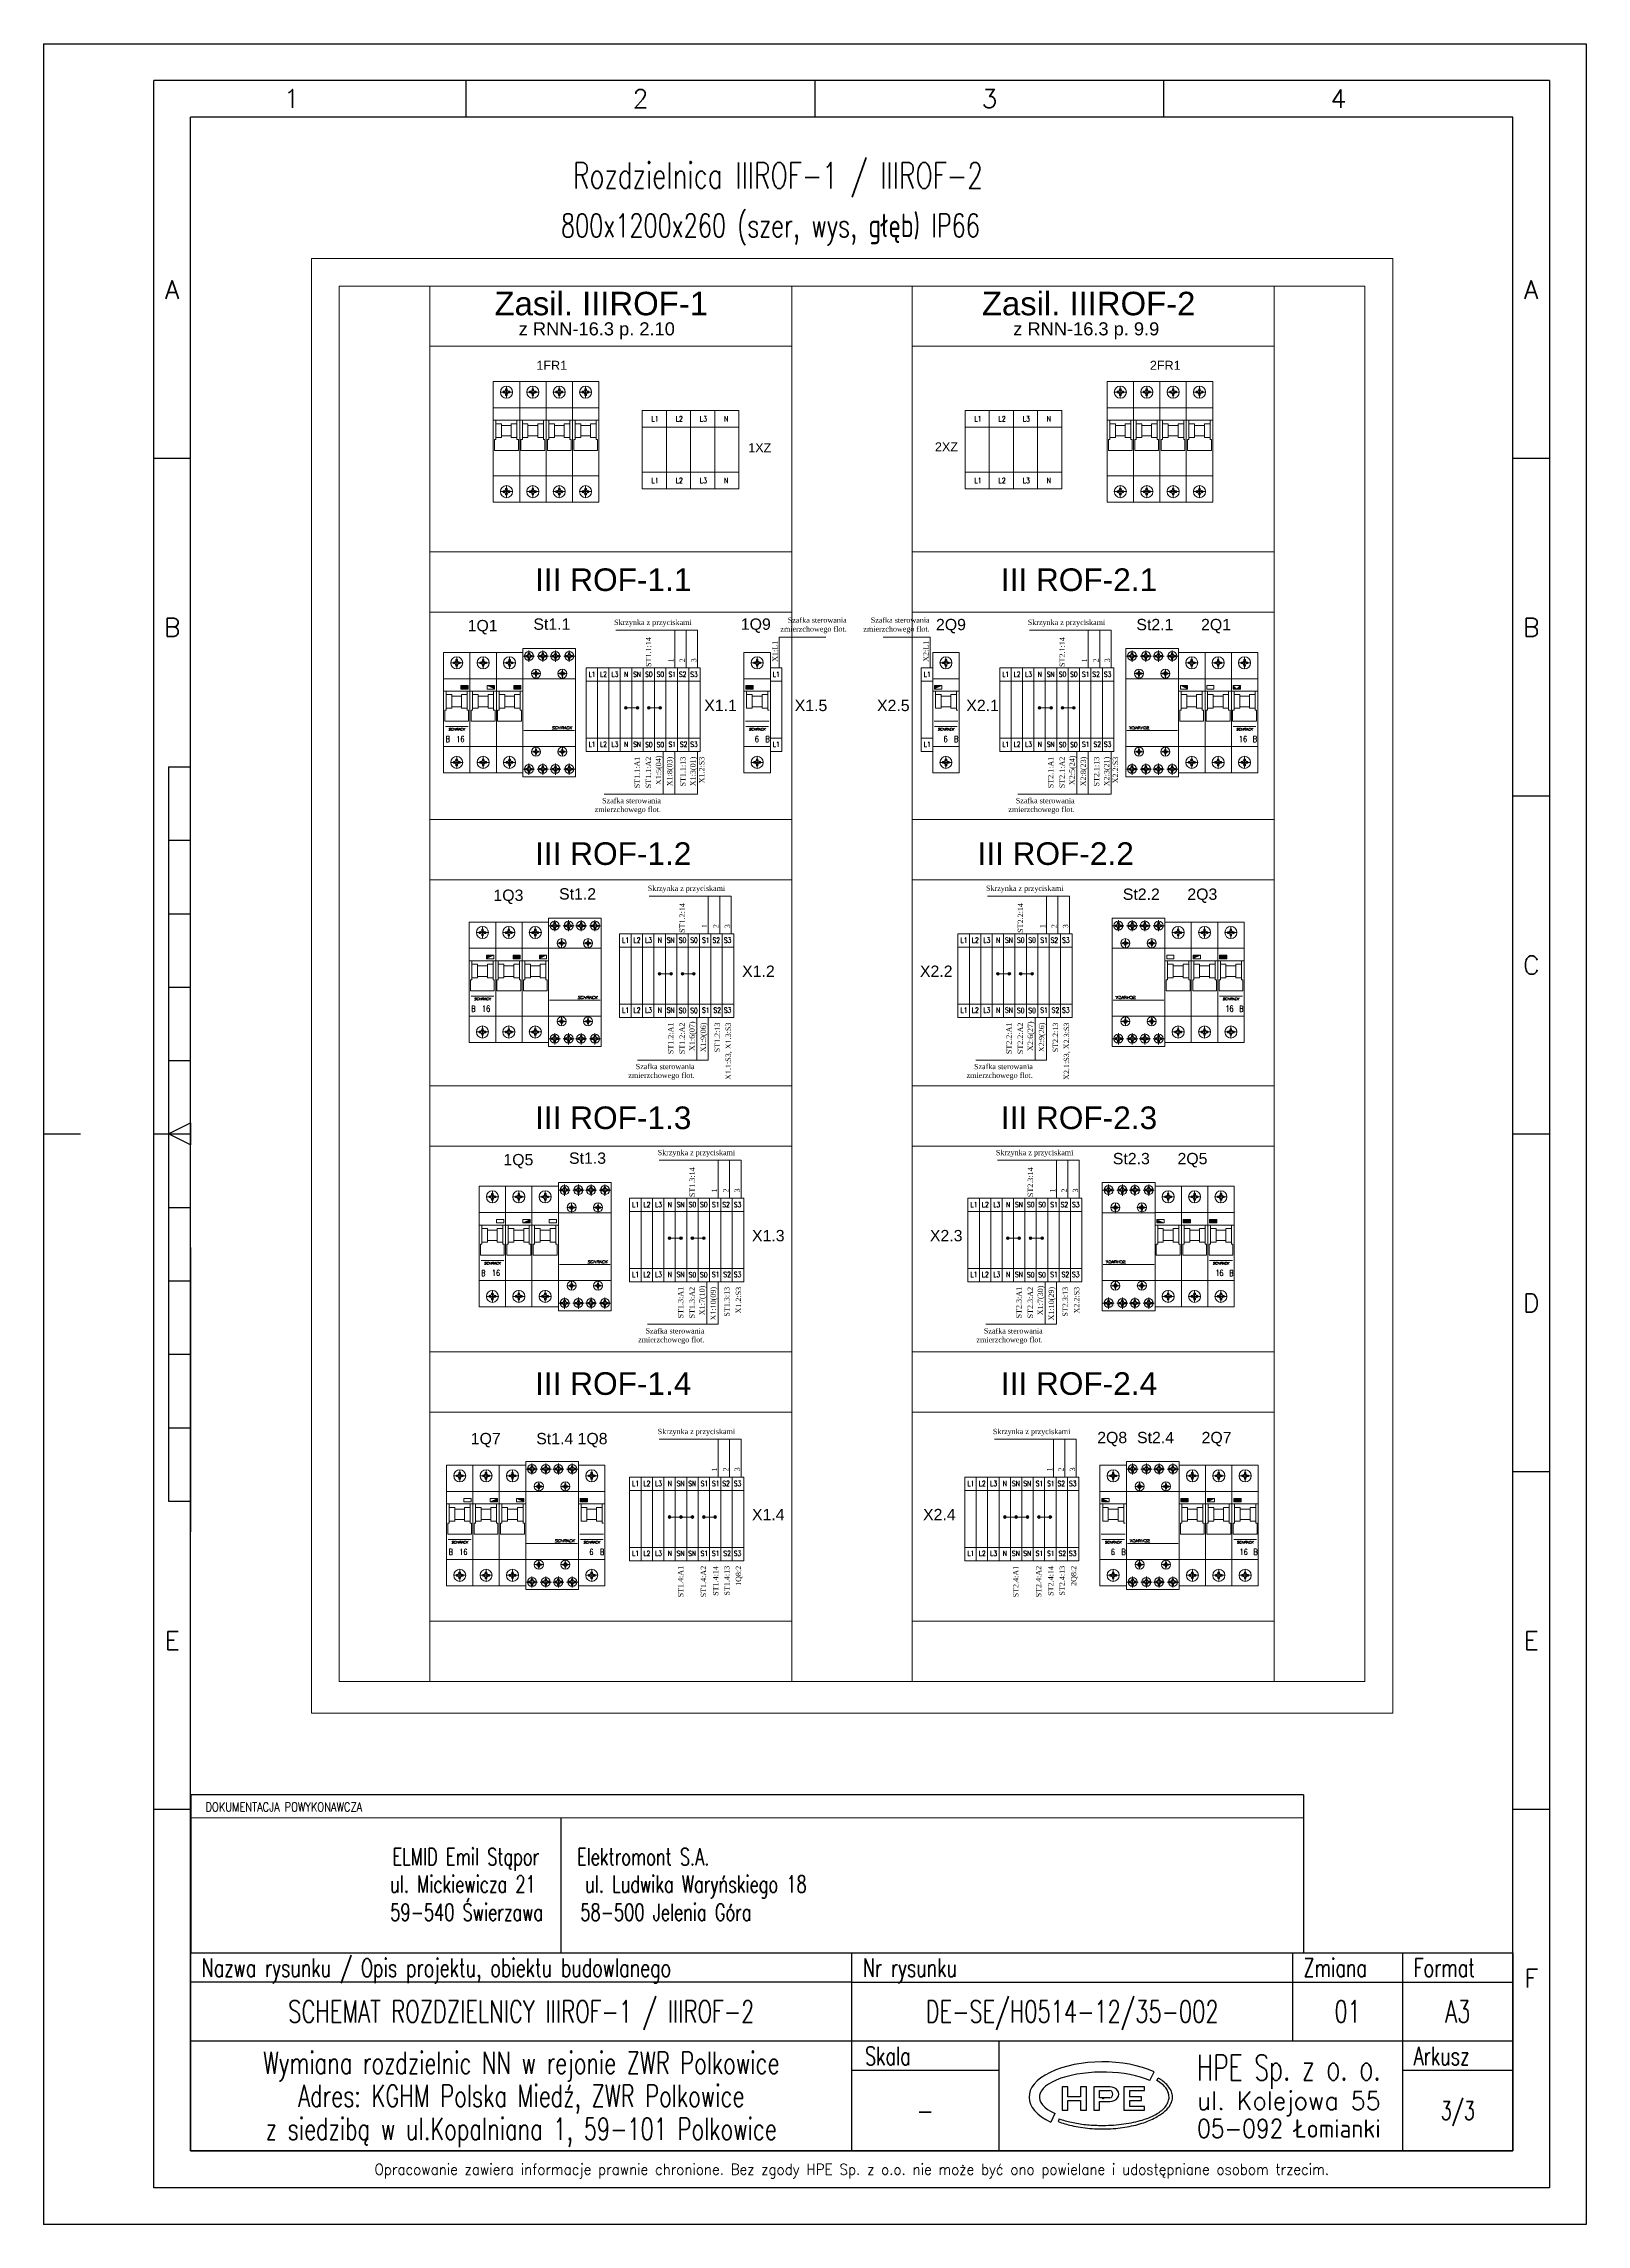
# Model space of a CAD drawing. Header units: millimetres. Extents: x 5687 to 64392, y -1898 to 18483.
# Drawn here: x 49981 to 64392, y -1898 to 18483 of the extents above; entities that cross this region are included whole.
import ezdxf
from ezdxf.enums import TextEntityAlignment as Align

# ---------------------------------------------------------------- set-up
doc = ezdxf.new("R2010")
doc.units = ezdxf.units.MM
doc.header["$LTSCALE"] = 0.3
doc.layers.get('0').update_dxf_attribs({"linetype": 'CONTINUOUS'})
for name, color, linetype in [('_A_TABELA-LAYOUT', 1, 'CONTINUOUS'), ('CIENKA', 1, 'CONTINUOUS'), ('GRUBA', 7, 'CONTINUOUS')]:
    doc.layers.add(name, color=color, linetype=linetype)
doc.styles.add('Annotative', font='ARIAL.TTF')
doc.styles.add('logo', font='romand.shx', dxfattribs={"oblique": 15, "height": 1.5})
doc.styles.add('OPIS', font='simplex.shx', dxfattribs={"width": 0.7, "height": 4})
doc.styles.add('ROMANS', font='romans', dxfattribs={"width": 0.8, "oblique": 10, "height": 2.8})
doc.styles.get("Standard").update_dxf_attribs({"font": 'romans.shx', "width": 0.7})
doc.styles.add('TETERA', font='romans.shx', dxfattribs={"width": 0.8})

# ---------------------------------------------------------------- blocks, each defined once
blk = doc.blocks.new('Tabelka_Czesc ogolna')
at = {"layer": 'CIENKA'}
for p, q in [((90, 23), (0, 23)), ((90, 23), (180, 23)), ((0, 15), (90, 15)), ((90, 11), (110, 11)), ((165, 11), (180, 11))]:
    blk.add_line(p, q, dxfattribs=at)
at = {"layer": 'GRUBA'}
for p, q in [((90, 0), (90, 27)), ((150, 27), (150, 15)), ((165, 0), (165, 27)), ((90, 15), (180, 15)), ((110, 15), (110, 0)), ((130.58, 9.59), (131.14, 10.76)), ((131.53, 9.61), (131.72, 9.93)), ((119.43, 8.74), (118.63, 8.74)), ((118.63, 8.74), (118.63, 5.54)), ((119.43, 7.39), (119.43, 8.74)), ((121.13, 7.39), (119.43, 7.39)), ((119.43, 5.54), (119.43, 6.89)), ((119.43, 6.89), (121.13, 6.89)), ((121.93, 8.74), (121.13, 8.74)), ((121.13, 8.74), (121.13, 7.39)), ((121.13, 6.89), (121.13, 5.54)), ((121.93, 5.54), (121.93, 8.74)), ((123.73, 8.74), (122.93, 8.74)), ((122.93, 8.74), (122.93, 5.54)), ((125.13, 8.74), (123.73, 8.74)), ((123.73, 7.24), (123.73, 8.24)), ((123.73, 8.24), (125.13, 8.24)), ((125.13, 7.24), (123.73, 7.24)), ((123.73, 5.54), (123.73, 6.74)), ((123.73, 6.74), (125.13, 6.74)), ((127.83, 8.74), (127.03, 8.74)), ((127.03, 8.74), (127.03, 5.54)), ((129.83, 8.74), (127.83, 8.74)), ((127.83, 7.39), (127.83, 8.24)), ((127.83, 8.24), (129.83, 8.24)), ((129.43, 7.39), (127.83, 7.39)), ((127.83, 6.04), (127.83, 6.89)), ((127.83, 6.89), (129.43, 6.89)), ((129.83, 6.04), (127.83, 6.04)), ((129.43, 6.89), (129.43, 7.39)), ((129.83, 8.24), (129.83, 8.74)), ((129.83, 5.54), (129.83, 6.04)), ((117.66, 5.1), (117.1, 3.92)), ((118.24, 4.37), (118.1, 4)), ((118.63, 5.54), (119.43, 5.54)), ((121.13, 5.54), (121.93, 5.54)), ((122.93, 5.54), (123.73, 5.54)), ((127.03, 5.54), (127.83, 5.54)), ((127.83, 5.54), (129.83, 5.54))]:
    blk.add_line(p, q, dxfattribs=at)
blk.add_lwpolyline([(0, 27), (180, 27), (180, 0), (0, 0)], close=True, dxfattribs=at)
blk.add_circle((124.23, 7.14), 0.05, dxfattribs=at)
for centre, major_axis, ratio, start_param, end_param in [((124.13, 7.34), (-10, 0), 0.48, 3.935691, 7.075289), ((124.13, 7.34), (-8.6, 0), 0.395349, 3.863574, 7.002963), ((125.13, 7.74), (1.2, 0), 0.833333, 4.712389, 7.853982), ((125.13, 7.74), (0, 0.5), 0.8, 3.141593, 6.283185)]:
    blk.add_ellipse(centre, major_axis=major_axis, ratio=ratio, start_param=start_param, end_param=end_param, dxfattribs=at)
for points, knots in [([(118.1, 4), (118.67, 3.79), (119.28, 3.6), (120.71, 3.28), (121.54, 3.15), (123.23, 3), (124.1, 2.98), (125.82, 3.05), (126.67, 3.14), (128.28, 3.43), (129.04, 3.62), (130.43, 4.09), (131.06, 4.37), (132.01, 4.92), (132.38, 5.18), (132.97, 5.72), (133.2, 6), (133.49, 6.5), (133.57, 6.72), (133.67, 7.15), (133.68, 7.36), (133.63, 7.78), (133.56, 8), (133.35, 8.44), (133.21, 8.66), (132.83, 9.09), (132.6, 9.31), (132.14, 9.66), (131.94, 9.8), (131.72, 9.93)], [0.903557, 0.903557, 0.903557, 0.903557, 1.12738, 1.12738, 1.391663, 1.391663, 1.655946, 1.655946, 1.920229, 1.920229, 2.184512, 2.184512, 2.448795, 2.448795, 2.658792, 2.658792, 2.86879, 2.86879, 3.035083, 3.035083, 3.201375, 3.201375, 3.367668, 3.367668, 3.533961, 3.533961, 3.700254, 3.700254, 3.812378, 3.812378, 3.812378, 3.812378]), ([(118.24, 4.37), (118.75, 4.19), (119.31, 4.04), (120.51, 3.78), (121.16, 3.67), (122.49, 3.53), (123.17, 3.49), (124.81, 3.47), (125.77, 3.52), (127.61, 3.74), (128.48, 3.91), (129.92, 4.32), (130.51, 4.54), (131.53, 5.04), (131.97, 5.32), (132.53, 5.83), (132.7, 6.03), (132.98, 6.45), (133.08, 6.68), (133.18, 7.11), (133.2, 7.3), (133.16, 7.69), (133.12, 7.88), (132.97, 8.24), (132.86, 8.42), (132.62, 8.75), (132.47, 8.91), (132.08, 9.26), (131.82, 9.44), (131.53, 9.61)], [0.841335, 0.841335, 0.841335, 0.841335, 1.070437, 1.070437, 1.305194, 1.305194, 1.53995, 1.53995, 1.866854, 1.866854, 2.193758, 2.193758, 2.461993, 2.461993, 2.730227, 2.730227, 2.88914, 2.88914, 3.048052, 3.048052, 3.17539, 3.17539, 3.302727, 3.302727, 3.430064, 3.430064, 3.557402, 3.557402, 3.726955, 3.726955, 3.726955, 3.726955])]:
    blk.add_open_spline(points, degree=3, knots=knots, dxfattribs=at)
at = {"layer": 'CIENKA', "style": 'ROMANS', "width": 0.7}
for s, p in [('Nazwa rysunku / Opis projektu, obiektu budowlanego', (1.5, 23.7)), ('Nr rysunku', (91.5, 23.7)), ('Zmiana', (151.5, 23.7)), ('Format', (166.5, 23.7)), ('Arkusz', (166.5, 11.7))]:
    blk.add_text(s, height=2.5, dxfattribs=at).set_placement(p)
blk.add_text('Skala', height=2.5, dxfattribs=at).set_placement((94.92, 11.7), align=Align.CENTER)
at = {"layer": 'CIENKA', "style": 'ROMANS'}
for s, width, p, p2 in [('ul. Kolejowa 55', 0.833333, (137, 5.61), (162, 5.61)), ('05-092 Łomianki', 0.744681, (137, 1.81), (162, 1.81))]:
    blk.add_text(s, height=2.5, dxfattribs=dict(at, width=width)).set_placement(p, p2, align=Align.FIT)
at = {"layer": 'CIENKA', "style": 'ROMANS', "width": 0.9}
blk.add_text('Opracowanie zawiera informacje prawnie chronione. Bez zgody HPE Sp. z o.o. nie może być ono powielane i udostępniane osobom trzecim.', height=1.5, dxfattribs=at).set_placement((90, -2.5), align=Align.MIDDLE_CENTER)
at = {"layer": 'GRUBA', "style": 'ROMANS', "width": 0.56391}
blk.add_text('HPE Sp. z o. o.', height=3.5, dxfattribs=at).set_placement((137, 9.61), (162, 9.61), align=Align.FIT)
at = {"layer": 'GRUBA', "style": 'ROMANS', "width": 0.7}
for tag, height, p in [('DE-SE/H0300-11/00-000', 3, (120, 19)), ('NAZWA_RYSUNKU', 3, (45, 19)), ('00', 3, (157.5, 19)), ('1/1', 2.5, (172.5, 5.5))]:
    blk.add_attdef(tag, text='', height=height, dxfattribs=at).set_placement(p, align=Align.MIDDLE_CENTER)
for tag, p in [('OPIS_PROJEKTU_1', (45, 10.5)), ('OPIS_PROJEKTU_2', (45, 6)), ('OPIS_PROJEKTU_3', (45, 1.5))]:
    blk.add_attdef(tag, text='', height=3, dxfattribs=at).set_placement(p, align=Align.CENTER)
blk.add_attdef('1:10', text='', height=3, dxfattribs=at).set_placement((100, 5.5), align=Align.MIDDLE)

msp = doc.modelspace()

# ---------------------------------------------------------------- hatches: boundary and pattern name
at = {"lineweight": 9}
h = msp.add_hatch(dxfattribs=at)
h.set_pattern_fill('ANSI31', color=256, scale=3.52275, angle=45, style=0)
h.set_pattern_definition([(90, (983224831.789, 998003251.128), (-11.18473125, 2e-15), [])])
h.paths.add_polyline_path([(53879, 12485), (53879, 12451), (53947, 12451), (53947, 12485)])
h = msp.add_hatch(dxfattribs=at)
h.set_pattern_fill('ANSI31', color=256, scale=3.52275, angle=45, style=0)
h.set_pattern_definition([(90, (983225078.381, 998003251.128), (-11.18473125, 2e-15), [])])
h.paths.add_polyline_path([(54125, 12485), (54125, 12451), (54193, 12451), (54193, 12485)])
h = msp.add_hatch(dxfattribs=at)
h.set_pattern_fill('ANSI31', color=256, scale=3.52275, angle=45, style=0)
h.set_pattern_definition([(90, (983225324.974, 998003251.128), (-11.18473125, 2e-15), [])])
h.paths.add_polyline_path([(54372, 12485), (54372, 12451), (54440, 12451), (54440, 12485)])
h = msp.add_hatch(dxfattribs=at)
h.set_pattern_fill('ANSI31', color=256, scale=3.52275, angle=45, style=0)
h.set_pattern_definition([(90, (983224108.116, 998003251.128), (-11.18473125, 2e-15), [])])
h.paths.add_polyline_path([(56540, 12485), (56540, 12451), (56608, 12451), (56608, 12485)])
h = msp.add_hatch(dxfattribs=at)
h.set_pattern_fill('ANSI31', color=256, scale=3.52275, angle=45, style=0)
h.set_pattern_definition([(90, (983225871.076, 998003251.128), (-11.18473125, 2e-15), [])])
h.paths.add_polyline_path([(58303, 12485), (58303, 12451), (58371, 12451), (58371, 12485)])
h = msp.add_hatch(dxfattribs=at)
h.set_pattern_fill('ANSI31', color=256, scale=3.52275, angle=45, style=0)
h.set_pattern_definition([(90, (983226688.227, 998003251.128), (-11.18473125, 2e-15), [])])
h.paths.add_polyline_path([(60600, 12485), (60600, 12451), (60668, 12451), (60668, 12485)])
h = msp.add_hatch(dxfattribs=at)
h.set_pattern_fill('ANSI31', color=256, scale=3.52275, angle=45, style=0)
h.set_pattern_definition([(90, (983226441.635, 998003251.128), (-11.18473125, 2e-15), [])])
h.paths.add_polyline_path([(60846, 12485), (60846, 12451), (60914, 12451), (60914, 12485)])
h = msp.add_hatch(dxfattribs=at)
h.set_pattern_fill('ANSI31', color=256, scale=3.52275, angle=45, style=0)
h.set_pattern_definition([(90, (983226195.042, 998003251.128), (-11.18473125, 2e-15), [])])
h.paths.add_polyline_path([(61093, 12485), (61093, 12451), (61161, 12451), (61161, 12485)])
h = msp.add_hatch(color=256, dxfattribs=at)
h.dxf.hatch_style = 1
h.paths.add_polyline_path([(55409, 12276, 1), (55434, 12276, 1)])
h.paths.add_polyline_path([(55515, 12276, 1), (55541, 12276, 1)])
h = msp.add_hatch(color=256, dxfattribs=at)
h.dxf.hatch_style = 1
h.paths.add_polyline_path([(55622, 12276, 1), (55647, 12276, 1)])
h.paths.add_polyline_path([(55728, 12276, 1), (55754, 12276, 1)])
h = msp.add_hatch(color=256, dxfattribs=at)
h.dxf.hatch_style = 1
h.paths.add_polyline_path([(59273, 12276, 1), (59298, 12276, 1)])
h.paths.add_polyline_path([(59379, 12276, 1), (59404, 12276, 1)])
h = msp.add_hatch(color=256, dxfattribs=at)
h.dxf.hatch_style = 1
h.paths.add_polyline_path([(59486, 12276, 1), (59511, 12276, 1)])
h.paths.add_polyline_path([(59592, 12276, 1), (59617, 12276, 1)])
h = msp.add_hatch(dxfattribs=at)
h.set_pattern_fill('ANSI31', color=256, scale=3.52275, angle=45, style=0)
h.set_pattern_definition([(90, (983225072.004, 998000730.975), (-11.18473125, 2e-15), [])])
h.paths.add_polyline_path([(54119, 9965), (54119, 9931), (54187, 9931), (54187, 9965)])
h = msp.add_hatch(dxfattribs=at)
h.set_pattern_fill('ANSI31', color=256, scale=3.52275, angle=45, style=0)
h.set_pattern_definition([(90, (983225318.596, 998000730.975), (-11.18473125, 2e-15), [])])
h.paths.add_polyline_path([(54366, 9965), (54366, 9931), (54434, 9931), (54434, 9965)])
h = msp.add_hatch(dxfattribs=at)
h.set_pattern_fill('ANSI31', color=256, scale=3.52275, angle=45, style=0)
h.set_pattern_definition([(90, (983225565.189, 998000730.975), (-11.18473125, 2e-15), [])])
h.paths.add_polyline_path([(54612, 9965), (54612, 9931), (54680, 9931), (54680, 9965)])
h = msp.add_hatch(color=256, dxfattribs=at)
h.dxf.hatch_style = 1
h.paths.add_polyline_path([(55723, 9791, 1), (55748, 9791, 1)])
h.paths.add_polyline_path([(55829, 9791, 1), (55855, 9791, 1)])
h = msp.add_hatch(color=256, dxfattribs=at)
h.dxf.hatch_style = 1
h.paths.add_polyline_path([(55936, 9791, 1), (55961, 9791, 1)])
h.paths.add_polyline_path([(56042, 9791, 1), (56068, 9791, 1)])
h = msp.add_hatch(color=256, dxfattribs=at)
h.dxf.hatch_style = 1
h.paths.add_polyline_path([(58883, 9791, 1), (58908, 9791, 1)])
h.paths.add_polyline_path([(58989, 9791, 1), (59014, 9791, 1)])
h = msp.add_hatch(color=256, dxfattribs=at)
h.dxf.hatch_style = 1
h.paths.add_polyline_path([(59096, 9791, 1), (59121, 9791, 1)])
h.paths.add_polyline_path([(59202, 9791, 1), (59227, 9791, 1)])
h = msp.add_hatch(dxfattribs=at)
h.set_pattern_fill('ANSI31', color=256, scale=3.52275, angle=45, style=0)
h.set_pattern_definition([(90, (983226560.98, 998000730.975), (-11.18473125, 2e-15), [])])
h.paths.add_polyline_path([(60472, 9965), (60472, 9931), (60540, 9931), (60540, 9965)])
h = msp.add_hatch(dxfattribs=at)
h.set_pattern_fill('ANSI31', color=256, scale=3.52275, angle=45, style=0)
h.set_pattern_definition([(90, (983226314.387, 998000730.975), (-11.18473125, 2e-15), [])])
h.paths.add_polyline_path([(60719, 9965), (60719, 9931), (60787, 9931), (60787, 9965)])
h = msp.add_hatch(dxfattribs=at)
h.set_pattern_fill('ANSI31', color=256, scale=3.52275, angle=45, style=0)
h.set_pattern_definition([(90, (983226067.794, 998000730.975), (-11.18473125, 2e-15), [])])
h.paths.add_polyline_path([(60965, 9965), (60965, 9931), (61034, 9931), (61034, 9965)])
h = msp.add_hatch(dxfattribs=at)
h.set_pattern_fill('ANSI31', color=256, scale=3.52275, angle=45, style=0)
h.set_pattern_definition([(90, (983225164.786, 997998260.609), (-11.18473125, 2e-15), [])])
h.paths.add_polyline_path([(54212, 7494), (54212, 7461), (54280, 7461), (54280, 7494)])
h = msp.add_hatch(dxfattribs=at)
h.set_pattern_fill('ANSI31', color=256, scale=3.52275, angle=45, style=0)
h.set_pattern_definition([(90, (983225411.379, 997998260.609), (-11.18473125, 2e-15), [])])
h.paths.add_polyline_path([(54458, 7494), (54458, 7461), (54526, 7461), (54526, 7494)])
h = msp.add_hatch(dxfattribs=at)
h.set_pattern_fill('ANSI31', color=256, scale=3.52275, angle=45, style=0)
h.set_pattern_definition([(90, (983225657.971, 997998260.609), (-11.18473125, 2e-15), [])])
h.paths.add_polyline_path([(54705, 7494), (54705, 7461), (54773, 7461), (54773, 7494)])
h = msp.add_hatch(dxfattribs=at)
h.set_pattern_fill('ANSI31', color=256, scale=3.52275, angle=45, style=0)
h.set_pattern_definition([(90, (983226653.762, 997998260.609), (-11.18473125, 2e-15), [])])
h.paths.add_polyline_path([(60379, 7494), (60379, 7461), (60448, 7461), (60448, 7494)])
h = msp.add_hatch(dxfattribs=at)
h.set_pattern_fill('ANSI31', color=256, scale=3.52275, angle=45, style=0)
h.set_pattern_definition([(90, (983226407.17, 997998260.609), (-11.18473125, 2e-15), [])])
h.paths.add_polyline_path([(60626, 7494), (60626, 7461), (60694, 7461), (60694, 7494)])
h = msp.add_hatch(dxfattribs=at)
h.set_pattern_fill('ANSI31', color=256, scale=3.52275, angle=45, style=0)
h.set_pattern_definition([(90, (983226160.577, 997998260.609), (-11.18473125, 2e-15), [])])
h.paths.add_polyline_path([(60873, 7494), (60873, 7461), (60941, 7461), (60941, 7494)])
h = msp.add_hatch(color=256, dxfattribs=at)
h.dxf.hatch_style = 1
h.paths.add_polyline_path([(55816, 7320, 1), (55841, 7320, 1)])
h.paths.add_polyline_path([(55922, 7320, 1), (55947, 7320, 1)])
h = msp.add_hatch(color=256, dxfattribs=at)
h.dxf.hatch_style = 1
h.paths.add_polyline_path([(56029, 7320, 1), (56054, 7320, 1)])
h.paths.add_polyline_path([(56135, 7320, 1), (56160, 7320, 1)])
h = msp.add_hatch(color=256, dxfattribs=at)
h.dxf.hatch_style = 1
h.paths.add_polyline_path([(58975, 7320, 1), (59001, 7320, 1)])
h.paths.add_polyline_path([(59082, 7320, 1), (59107, 7320, 1)])
h = msp.add_hatch(color=256, dxfattribs=at)
h.dxf.hatch_style = 1
h.paths.add_polyline_path([(59188, 7320, 1), (59214, 7320, 1)])
h.paths.add_polyline_path([(59295, 7320, 1), (59320, 7320, 1)])
h = msp.add_hatch(dxfattribs=at)
h.set_pattern_fill('ANSI31', color=256, scale=3.52275, angle=45, style=0)
h.set_pattern_definition([(90, (983224859.277, 997995653.593), (-11.18473125, 2e-15), [])])
h.paths.add_polyline_path([(53906, 4887), (53906, 4854), (53974, 4854), (53974, 4887)])
h = msp.add_hatch(dxfattribs=at)
h.set_pattern_fill('ANSI31', color=256, scale=3.52275, angle=45, style=0)
h.set_pattern_definition([(90, (983225105.87, 997995653.593), (-11.18473125, 2e-15), [])])
h.paths.add_polyline_path([(54153, 4887), (54153, 4854), (54221, 4854), (54221, 4887)])
h = msp.add_hatch(dxfattribs=at)
h.set_pattern_fill('ANSI31', color=256, scale=3.52275, angle=45, style=0)
h.set_pattern_definition([(90, (983225352.462, 997995653.593), (-11.18473125, 2e-15), [])])
h.paths.add_polyline_path([(54399, 4887), (54399, 4854), (54468, 4854), (54468, 4887)])
h = msp.add_hatch(dxfattribs=at)
h.set_pattern_fill('ANSI31', color=256, scale=3.52275, angle=45, style=0)
h.set_pattern_definition([(90, (983222562.196, 997995653.593), (-11.18473125, 2e-15), [])])
h.paths.add_polyline_path([(54994, 4887), (54994, 4854), (55062, 4854), (55062, 4887)])
h = msp.add_hatch(color=256, dxfattribs=at)
h.dxf.hatch_style = 1
h.paths.add_polyline_path([(55816, 4713, 1), (55841, 4713, 1)])
h.paths.add_polyline_path([(55922, 4713, 1), (55947, 4713, 1)])
h = msp.add_hatch(color=256, dxfattribs=at)
h.dxf.hatch_style = 1
h.paths.add_polyline_path([(55922, 4713, 1), (55947, 4713, 1)])
h.paths.add_polyline_path([(56029, 4713, 1), (56054, 4713, 1)])
h = msp.add_hatch(color=256, dxfattribs=at)
h.dxf.hatch_style = 1
h.paths.add_polyline_path([(56135, 4713, 1), (56160, 4713, 1)])
h.paths.add_polyline_path([(56242, 4713, 1), (56267, 4713, 1)])
h = msp.add_hatch(color=256, dxfattribs=at)
h.dxf.hatch_style = 1
h.paths.add_polyline_path([(58947, 4713, 1), (58972, 4713, 1)])
h.paths.add_polyline_path([(59053, 4713, 1), (59078, 4713, 1)])
h = msp.add_hatch(color=256, dxfattribs=at)
h.dxf.hatch_style = 1
h.paths.add_polyline_path([(59053, 4713, 1), (59078, 4713, 1)])
h.paths.add_polyline_path([(59160, 4713, 1), (59185, 4713, 1)])
h = msp.add_hatch(color=256, dxfattribs=at)
h.dxf.hatch_style = 1
h.paths.add_polyline_path([(59266, 4713, 1), (59291, 4713, 1)])
h.paths.add_polyline_path([(59373, 4713, 1), (59398, 4713, 1)])
h = msp.add_hatch(dxfattribs=at)
h.set_pattern_fill('ANSI31', color=256, scale=3.52275, angle=45, style=0)
h.set_pattern_definition([(90, (983227433.777, 997995653.593), (-11.18473125, 2e-15), [])])
h.paths.add_polyline_path([(59866, 4887), (59866, 4854), (59934, 4854), (59934, 4887)])
h = msp.add_hatch(dxfattribs=at)
h.set_pattern_fill('ANSI31', color=256, scale=3.52275, angle=45, style=0)
h.set_pattern_definition([(90, (983226879.565, 997995653.593), (-11.18473125, 2e-15), [])])
h.paths.add_polyline_path([(60605, 4887), (60605, 4854), (60673, 4854), (60673, 4887)])
h = msp.add_hatch(dxfattribs=at)
h.set_pattern_fill('ANSI31', color=256, scale=3.52275, angle=45, style=0)
h.set_pattern_definition([(90, (983226632.973, 997995653.593), (-11.18473125, 2e-15), [])])
h.paths.add_polyline_path([(60852, 4887), (60852, 4854), (60920, 4854), (60920, 4887)])
h = msp.add_hatch(dxfattribs=at)
h.set_pattern_fill('ANSI31', color=256, scale=3.52275, angle=45, style=0)
h.set_pattern_definition([(90, (983226386.38, 997995653.593), (-11.18473125, 2e-15), [])])
h.paths.add_polyline_path([(61098, 4887), (61098, 4854), (61167, 4854), (61167, 4887)])

# ---------------------------------------------------------------- linework, layer by layer
for p, q in [((54181, 14198), (54181, 15325)), ((54181, 15325), (54428, 15325)), ((54428, 15325), (54428, 14198)), ((54428, 14198), (54428, 15325)), ((54428, 15325), (54674, 15325)), ((54674, 15325), (54674, 14198)), ((54674, 15325), (54921, 15325)), ((54921, 15325), (54921, 14198)), ((54921, 15325), (54921, 14198)), ((54921, 15325), (55168, 15325)), ((55168, 15325), (55168, 14198)), ((60162, 15325), (59916, 15325)), ((59916, 15325), (59916, 14198)), ((60409, 15325), (60162, 15325)), ((60162, 15325), (60162, 14198)), ((60162, 15325), (60162, 14198)), ((60409, 15325), (60409, 14198)), ((60655, 15325), (60409, 15325)), ((60655, 15325), (60655, 14198)), ((60655, 14198), (60655, 15325)), ((60902, 15325), (60655, 15325)), ((60902, 14198), (60902, 15325)), ((54361, 15226), (54248, 15226)), ((54288, 15234), (54274, 15234)), ((54274, 15234), (54274, 15226)), ((54274, 15226), (54274, 15219)), ((54274, 15219), (54288, 15219)), ((54297, 15243), (54288, 15234)), ((54297, 15209), (54288, 15219)), ((54297, 15257), (54297, 15243)), ((54305, 15257), (54297, 15257)), ((54297, 15209), (54297, 15195)), ((54297, 15195), (54305, 15195)), ((54305, 15283), (54305, 15170)), ((54312, 15257), (54305, 15257)), ((54305, 15195), (54312, 15195)), ((54312, 15243), (54312, 15257)), ((54312, 15243), (54322, 15234)), ((54312, 15209), (54322, 15219)), ((54312, 15195), (54312, 15209)), ((54336, 15234), (54322, 15234)), ((54322, 15219), (54336, 15219)), ((54336, 15226), (54336, 15234)), ((54336, 15219), (54336, 15226)), ((54608, 15226), (54495, 15226)), ((54534, 15234), (54520, 15234)), ((54520, 15234), (54520, 15226)), ((54520, 15226), (54520, 15219)), ((54520, 15219), (54534, 15219)), ((54544, 15243), (54534, 15234)), ((54544, 15209), (54534, 15219)), ((54544, 15257), (54544, 15243)), ((54551, 15257), (54544, 15257)), ((54544, 15209), (54544, 15195)), ((54544, 15195), (54551, 15195)), ((54551, 15283), (54551, 15170)), ((54558, 15257), (54551, 15257)), ((54551, 15195), (54558, 15195)), ((54558, 15243), (54558, 15257)), ((54558, 15243), (54568, 15234)), ((54558, 15209), (54568, 15219)), ((54558, 15195), (54558, 15209)), ((54582, 15234), (54568, 15234)), ((54568, 15219), (54582, 15219)), ((54582, 15226), (54582, 15234)), ((54582, 15219), (54582, 15226)), ((54854, 15226), (54741, 15226)), ((54767, 15234), (54767, 15226)), ((54781, 15234), (54767, 15234)), ((54767, 15226), (54767, 15219)), ((54767, 15219), (54781, 15219)), ((54791, 15243), (54781, 15234)), ((54791, 15209), (54781, 15219)), ((54798, 15257), (54791, 15257)), ((54791, 15257), (54791, 15243)), ((54791, 15209), (54791, 15195)), ((54791, 15195), (54798, 15195)), ((54798, 15283), (54798, 15170)), ((54805, 15257), (54798, 15257)), ((54798, 15195), (54805, 15195)), ((54805, 15243), (54805, 15257)), ((54805, 15243), (54815, 15234)), ((54805, 15209), (54815, 15219)), ((54805, 15195), (54805, 15209)), ((54829, 15234), (54815, 15234)), ((54815, 15219), (54829, 15219)), ((54829, 15226), (54829, 15234)), ((54829, 15219), (54829, 15226)), ((55101, 15226), (54988, 15226)), ((55013, 15234), (55013, 15226)), ((55027, 15234), (55013, 15234)), ((55013, 15226), (55013, 15219)), ((55013, 15219), (55027, 15219)), ((55037, 15243), (55027, 15234)), ((55037, 15209), (55027, 15219)), ((55044, 15257), (55037, 15257)), ((55037, 15257), (55037, 15243)), ((55037, 15209), (55037, 15195)), ((55037, 15195), (55044, 15195)), ((55044, 15283), (55044, 15170)), ((55052, 15257), (55044, 15257)), ((55044, 15195), (55052, 15195)), ((55052, 15243), (55052, 15257)), ((55052, 15243), (55061, 15234)), ((55052, 15209), (55061, 15219)), ((55052, 15195), (55052, 15209)), ((55075, 15234), (55061, 15234)), ((55061, 15219), (55075, 15219)), ((55075, 15226), (55075, 15234)), ((55075, 15219), (55075, 15226)), ((59983, 15226), (60095, 15226)), ((60008, 15226), (60008, 15234)), ((60008, 15234), (60022, 15234)), ((60008, 15219), (60008, 15226)), ((60022, 15219), (60008, 15219)), ((60032, 15243), (60022, 15234)), ((60032, 15209), (60022, 15219)), ((60032, 15257), (60039, 15257)), ((60032, 15243), (60032, 15257)), ((60032, 15195), (60032, 15209)), ((60039, 15195), (60032, 15195)), ((60039, 15283), (60039, 15170)), ((60039, 15257), (60046, 15257)), ((60046, 15195), (60039, 15195)), ((60046, 15257), (60046, 15243)), ((60046, 15243), (60056, 15234)), ((60046, 15209), (60056, 15219)), ((60046, 15209), (60046, 15195)), ((60056, 15234), (60070, 15234)), ((60070, 15219), (60056, 15219)), ((60070, 15234), (60070, 15226)), ((60070, 15226), (60070, 15219)), ((60229, 15226), (60342, 15226)), ((60255, 15226), (60255, 15234)), ((60255, 15234), (60269, 15234)), ((60255, 15219), (60255, 15226)), ((60269, 15219), (60255, 15219)), ((60278, 15243), (60269, 15234)), ((60278, 15209), (60269, 15219)), ((60278, 15257), (60286, 15257)), ((60278, 15243), (60278, 15257)), ((60278, 15195), (60278, 15209)), ((60286, 15195), (60278, 15195)), ((60286, 15283), (60286, 15170)), ((60286, 15257), (60293, 15257)), ((60293, 15195), (60286, 15195)), ((60293, 15257), (60293, 15243)), ((60293, 15243), (60303, 15234)), ((60293, 15209), (60303, 15219)), ((60293, 15209), (60293, 15195)), ((60303, 15234), (60317, 15234)), ((60317, 15219), (60303, 15219)), ((60317, 15234), (60317, 15226)), ((60317, 15226), (60317, 15219)), ((60476, 15226), (60589, 15226)), ((60501, 15234), (60515, 15234)), ((60501, 15226), (60501, 15234)), ((60501, 15219), (60501, 15226)), ((60515, 15219), (60501, 15219)), ((60525, 15243), (60515, 15234)), ((60525, 15209), (60515, 15219)), ((60525, 15243), (60525, 15257)), ((60525, 15257), (60532, 15257)), ((60525, 15195), (60525, 15209)), ((60532, 15195), (60525, 15195)), ((60532, 15283), (60532, 15170)), ((60532, 15257), (60539, 15257)), ((60539, 15195), (60532, 15195)), ((60539, 15257), (60539, 15243)), ((60539, 15243), (60549, 15234)), ((60539, 15209), (60549, 15219)), ((60539, 15209), (60539, 15195)), ((60549, 15234), (60563, 15234)), ((60563, 15219), (60549, 15219)), ((60563, 15234), (60563, 15226)), ((60563, 15226), (60563, 15219)), ((60722, 15226), (60835, 15226)), ((60748, 15234), (60762, 15234)), ((60748, 15226), (60748, 15234)), ((60748, 15219), (60748, 15226)), ((60762, 15219), (60748, 15219)), ((60772, 15243), (60762, 15234)), ((60772, 15209), (60762, 15219)), ((60772, 15243), (60772, 15257)), ((60772, 15257), (60779, 15257)), ((60772, 15195), (60772, 15209)), ((60779, 15195), (60772, 15195)), ((60779, 15283), (60779, 15170)), ((60779, 15257), (60786, 15257)), ((60786, 15195), (60779, 15195)), ((60786, 15257), (60786, 15243)), ((60786, 15243), (60796, 15234)), ((60786, 15209), (60796, 15219)), ((60786, 15209), (60786, 15195)), ((60796, 15234), (60810, 15234)), ((60810, 15219), (60796, 15219)), ((60810, 15234), (60810, 15226)), ((60810, 15226), (60810, 15219)), ((54181, 15079), (54428, 15079)), ((54181, 14963), (54428, 14963)), ((54206, 14963), (54206, 14803)), ((54259, 14930), (54206, 14930)), ((54259, 14915), (54259, 14930)), ((54259, 14915), (54259, 14817)), ((54259, 14915), (54350, 14915)), ((54350, 14915), (54350, 14930)), ((54350, 14930), (54403, 14930)), ((54350, 14915), (54350, 14817)), ((54403, 14963), (54403, 14803)), ((54428, 15079), (54674, 15079)), ((54428, 14963), (54674, 14963)), ((54453, 14963), (54453, 14803)), ((54505, 14930), (54453, 14930)), ((54505, 14915), (54505, 14930)), ((54505, 14915), (54505, 14817)), ((54505, 14915), (54597, 14915)), ((54597, 14915), (54597, 14930)), ((54597, 14930), (54650, 14930)), ((54597, 14915), (54597, 14817)), ((54650, 14963), (54650, 14803)), ((54674, 15079), (54921, 15079)), ((54674, 14963), (54921, 14963)), ((54699, 14963), (54699, 14803)), ((54752, 14930), (54699, 14930)), ((54752, 14915), (54752, 14930)), ((54752, 14915), (54844, 14915)), ((54752, 14915), (54752, 14817)), ((54844, 14930), (54896, 14930)), ((54844, 14915), (54844, 14930)), ((54844, 14915), (54844, 14817)), ((54896, 14963), (54896, 14803)), ((54921, 15079), (55168, 15079)), ((54921, 14963), (55168, 14963)), ((54946, 14963), (54946, 14803)), ((54999, 14930), (54946, 14930)), ((54999, 14915), (54999, 14930)), ((54999, 14915), (55090, 14915)), ((54999, 14915), (54999, 14817)), ((55090, 14930), (55143, 14930)), ((55090, 14915), (55090, 14930)), ((55090, 14915), (55090, 14817)), ((55143, 14963), (55143, 14803)), ((55573, 15056), (55573, 14323)), ((55799, 15056), (55573, 15056)), ((55573, 14900), (55799, 14900)), ((55799, 14323), (55799, 15056)), ((55799, 15056), (55799, 14323)), ((56024, 15056), (55799, 15056)), ((55799, 14900), (56024, 14900)), ((56024, 14323), (56024, 15056)), ((56024, 15056), (56024, 14323)), ((56250, 15056), (56024, 15056)), ((56024, 14900), (56250, 14900)), ((56250, 14323), (56250, 15056)), ((56250, 15056), (56250, 14323)), ((56475, 15056), (56250, 15056)), ((56250, 14900), (56475, 14900)), ((56475, 14323), (56475, 15056)), ((58589, 15056), (58589, 14323)), ((58815, 15056), (58589, 15056)), ((58589, 14900), (58815, 14900)), ((58815, 14323), (58815, 15056)), ((58815, 15056), (58815, 14323)), ((59040, 15056), (58815, 15056)), ((58815, 14900), (59040, 14900)), ((59040, 14323), (59040, 15056)), ((59040, 15056), (59040, 14323)), ((59266, 15056), (59040, 15056)), ((59040, 14900), (59266, 14900)), ((59266, 14323), (59266, 15056)), ((59266, 15056), (59266, 14323)), ((59491, 15056), (59266, 15056)), ((59266, 14900), (59491, 14900)), ((59491, 14323), (59491, 15056)), ((60162, 15079), (59916, 15079)), ((60162, 14963), (59916, 14963)), ((59940, 14963), (59940, 14803)), ((59993, 14930), (59940, 14930)), ((59993, 14915), (59993, 14930)), ((60085, 14915), (59993, 14915)), ((59993, 14915), (59993, 14817)), ((60085, 14930), (60138, 14930)), ((60085, 14915), (60085, 14930)), ((60085, 14915), (60085, 14817)), ((60138, 14963), (60138, 14803)), ((60409, 15079), (60162, 15079)), ((60409, 14963), (60162, 14963)), ((60187, 14963), (60187, 14803)), ((60240, 14930), (60187, 14930)), ((60240, 14915), (60240, 14930)), ((60331, 14915), (60240, 14915)), ((60240, 14915), (60240, 14817)), ((60331, 14930), (60384, 14930)), ((60331, 14915), (60331, 14930)), ((60331, 14915), (60331, 14817)), ((60384, 14963), (60384, 14803)), ((60655, 15079), (60409, 15079)), ((60655, 14963), (60409, 14963)), ((60434, 14963), (60434, 14803)), ((60486, 14930), (60434, 14930)), ((60486, 14915), (60486, 14930)), ((60486, 14915), (60486, 14817)), ((60578, 14915), (60486, 14915)), ((60578, 14915), (60578, 14930)), ((60578, 14930), (60631, 14930)), ((60578, 14915), (60578, 14817)), ((60631, 14963), (60631, 14803)), ((60902, 15079), (60655, 15079)), ((60902, 14963), (60655, 14963)), ((60680, 14963), (60680, 14803)), ((60733, 14930), (60680, 14930)), ((60733, 14915), (60733, 14930)), ((60733, 14915), (60733, 14817)), ((60825, 14915), (60733, 14915)), ((60825, 14915), (60825, 14930)), ((60825, 14930), (60877, 14930)), ((60825, 14915), (60825, 14817)), ((60877, 14963), (60877, 14803)), ((54194, 14784), (54194, 14680)), ((54206, 14784), (54194, 14784)), ((54194, 14680), (54416, 14680)), ((54259, 14803), (54206, 14803)), ((54206, 14784), (54206, 14803)), ((54259, 14817), (54259, 14803)), ((54259, 14817), (54350, 14817)), ((54350, 14817), (54350, 14803)), ((54350, 14803), (54403, 14803)), ((54403, 14784), (54403, 14803)), ((54403, 14784), (54416, 14784)), ((54416, 14784), (54416, 14680)), ((54440, 14784), (54440, 14680)), ((54453, 14784), (54440, 14784)), ((54440, 14680), (54662, 14680)), ((54505, 14803), (54453, 14803)), ((54453, 14784), (54453, 14803)), ((54505, 14817), (54505, 14803)), ((54505, 14817), (54597, 14817)), ((54597, 14817), (54597, 14803)), ((54597, 14803), (54650, 14803)), ((54650, 14784), (54650, 14803)), ((54650, 14784), (54662, 14784)), ((54662, 14784), (54662, 14680)), ((54687, 14784), (54687, 14680)), ((54699, 14784), (54687, 14784)), ((54687, 14680), (54909, 14680)), ((54699, 14784), (54699, 14803)), ((54752, 14803), (54699, 14803)), ((54752, 14817), (54844, 14817)), ((54752, 14817), (54752, 14803)), ((54844, 14817), (54844, 14803)), ((54844, 14803), (54896, 14803)), ((54896, 14784), (54896, 14803)), ((54896, 14784), (54909, 14784)), ((54909, 14784), (54909, 14680)), ((54933, 14784), (54933, 14680)), ((54946, 14784), (54933, 14784)), ((54933, 14680), (55155, 14680)), ((54946, 14784), (54946, 14803)), ((54999, 14803), (54946, 14803)), ((54999, 14817), (55090, 14817)), ((54999, 14817), (54999, 14803)), ((55090, 14817), (55090, 14803)), ((55090, 14803), (55143, 14803)), ((55143, 14784), (55143, 14803)), ((55143, 14784), (55155, 14784)), ((55155, 14784), (55155, 14680)), ((59928, 14784), (59928, 14680)), ((59940, 14784), (59928, 14784)), ((60150, 14680), (59928, 14680)), ((59940, 14784), (59940, 14803)), ((59993, 14803), (59940, 14803)), ((60085, 14817), (59993, 14817)), ((59993, 14817), (59993, 14803)), ((60085, 14817), (60085, 14803)), ((60085, 14803), (60138, 14803)), ((60138, 14784), (60138, 14803)), ((60138, 14784), (60150, 14784)), ((60150, 14784), (60150, 14680)), ((60175, 14784), (60175, 14680)), ((60187, 14784), (60175, 14784)), ((60397, 14680), (60175, 14680)), ((60187, 14784), (60187, 14803)), ((60240, 14803), (60187, 14803)), ((60331, 14817), (60240, 14817)), ((60240, 14817), (60240, 14803)), ((60331, 14817), (60331, 14803)), ((60331, 14803), (60384, 14803)), ((60384, 14784), (60384, 14803)), ((60384, 14784), (60397, 14784)), ((60397, 14784), (60397, 14680)), ((60421, 14784), (60421, 14680)), ((60434, 14784), (60421, 14784)), ((60643, 14680), (60421, 14680)), ((60486, 14803), (60434, 14803)), ((60434, 14784), (60434, 14803)), ((60486, 14817), (60486, 14803)), ((60578, 14817), (60486, 14817)), ((60578, 14817), (60578, 14803)), ((60578, 14803), (60631, 14803)), ((60631, 14784), (60631, 14803)), ((60631, 14784), (60643, 14784)), ((60643, 14784), (60643, 14680)), ((60668, 14784), (60668, 14680)), ((60680, 14784), (60668, 14784)), ((60890, 14680), (60668, 14680)), ((60733, 14803), (60680, 14803)), ((60680, 14784), (60680, 14803)), ((60733, 14817), (60733, 14803)), ((60825, 14817), (60733, 14817)), ((60825, 14817), (60825, 14803)), ((60825, 14803), (60877, 14803)), ((60877, 14784), (60877, 14803)), ((60877, 14784), (60890, 14784)), ((60890, 14784), (60890, 14680)), ((55573, 14479), (55799, 14479)), ((55799, 14479), (56024, 14479)), ((56024, 14479), (56250, 14479)), ((56250, 14479), (56475, 14479)), ((58589, 14479), (58815, 14479)), ((58815, 14479), (59040, 14479)), ((59040, 14479), (59266, 14479)), ((59266, 14479), (59491, 14479)), ((54428, 14444), (54181, 14444)), ((54361, 14296), (54248, 14296)), ((54274, 14296), (54274, 14304)), ((54274, 14304), (54288, 14304)), ((54274, 14289), (54274, 14296)), ((54288, 14289), (54274, 14289)), ((54297, 14313), (54288, 14304)), ((54297, 14279), (54288, 14289)), ((54297, 14327), (54305, 14327)), ((54297, 14313), (54297, 14327)), ((54297, 14265), (54297, 14279)), ((54305, 14240), (54305, 14353)), ((54305, 14327), (54312, 14327)), ((54312, 14327), (54312, 14313)), ((54312, 14313), (54322, 14304)), ((54312, 14279), (54322, 14289)), ((54312, 14279), (54312, 14265)), ((54322, 14304), (54336, 14304)), ((54336, 14289), (54322, 14289)), ((54336, 14304), (54336, 14296)), ((54336, 14296), (54336, 14289)), ((54674, 14444), (54428, 14444)), ((54608, 14296), (54495, 14296)), ((54520, 14296), (54520, 14304)), ((54520, 14304), (54534, 14304)), ((54520, 14289), (54520, 14296)), ((54534, 14289), (54520, 14289)), ((54544, 14313), (54534, 14304)), ((54544, 14279), (54534, 14289)), ((54544, 14327), (54551, 14327)), ((54544, 14313), (54544, 14327)), ((54544, 14265), (54544, 14279)), ((54551, 14240), (54551, 14353)), ((54551, 14327), (54558, 14327)), ((54558, 14327), (54558, 14313)), ((54558, 14313), (54568, 14304)), ((54558, 14279), (54568, 14289)), ((54558, 14279), (54558, 14265)), ((54568, 14304), (54582, 14304)), ((54582, 14289), (54568, 14289)), ((54582, 14304), (54582, 14296)), ((54582, 14296), (54582, 14289)), ((54921, 14444), (54674, 14444)), ((54854, 14296), (54741, 14296)), ((54767, 14304), (54781, 14304)), ((54767, 14296), (54767, 14304)), ((54767, 14289), (54767, 14296)), ((54781, 14289), (54767, 14289)), ((54791, 14313), (54781, 14304)), ((54791, 14279), (54781, 14289)), ((54791, 14313), (54791, 14327)), ((54791, 14327), (54798, 14327)), ((54791, 14265), (54791, 14279)), ((54798, 14240), (54798, 14353)), ((54798, 14327), (54805, 14327)), ((54805, 14327), (54805, 14313)), ((54805, 14313), (54815, 14304)), ((54805, 14279), (54815, 14289)), ((54805, 14279), (54805, 14265)), ((54815, 14304), (54829, 14304)), ((54829, 14289), (54815, 14289)), ((54829, 14304), (54829, 14296)), ((54829, 14296), (54829, 14289)), ((55168, 14444), (54921, 14444)), ((55101, 14296), (54988, 14296)), ((55013, 14304), (55027, 14304)), ((55013, 14296), (55013, 14304)), ((55013, 14289), (55013, 14296)), ((55027, 14289), (55013, 14289)), ((55037, 14313), (55027, 14304)), ((55037, 14279), (55027, 14289)), ((55037, 14313), (55037, 14327)), ((55037, 14327), (55044, 14327)), ((55037, 14265), (55037, 14279)), ((55044, 14240), (55044, 14353)), ((55044, 14327), (55052, 14327)), ((55052, 14327), (55052, 14313)), ((55052, 14313), (55061, 14304)), ((55052, 14279), (55061, 14289)), ((55052, 14279), (55052, 14265)), ((55061, 14304), (55075, 14304)), ((55075, 14289), (55061, 14289)), ((55075, 14304), (55075, 14296)), ((55075, 14296), (55075, 14289)), ((55573, 14323), (55799, 14323)), ((55799, 14323), (56024, 14323)), ((56024, 14323), (56250, 14323)), ((56250, 14323), (56475, 14323)), ((58589, 14323), (58815, 14323)), ((58815, 14323), (59040, 14323)), ((59040, 14323), (59266, 14323)), ((59266, 14323), (59491, 14323)), ((59916, 14444), (60162, 14444)), ((59983, 14296), (60095, 14296)), ((60022, 14304), (60008, 14304)), ((60008, 14304), (60008, 14296)), ((60008, 14296), (60008, 14289)), ((60008, 14289), (60022, 14289)), ((60032, 14313), (60022, 14304)), ((60032, 14279), (60022, 14289)), ((60032, 14327), (60032, 14313)), ((60039, 14327), (60032, 14327)), ((60032, 14279), (60032, 14265)), ((60039, 14240), (60039, 14353)), ((60046, 14327), (60039, 14327)), ((60046, 14313), (60046, 14327)), ((60046, 14313), (60056, 14304)), ((60046, 14279), (60056, 14289)), ((60046, 14265), (60046, 14279)), ((60070, 14304), (60056, 14304)), ((60056, 14289), (60070, 14289)), ((60070, 14296), (60070, 14304)), ((60070, 14289), (60070, 14296)), ((60162, 14444), (60409, 14444)), ((60229, 14296), (60342, 14296)), ((60269, 14304), (60255, 14304)), ((60255, 14304), (60255, 14296)), ((60255, 14296), (60255, 14289)), ((60255, 14289), (60269, 14289)), ((60278, 14313), (60269, 14304)), ((60278, 14279), (60269, 14289)), ((60278, 14327), (60278, 14313)), ((60286, 14327), (60278, 14327)), ((60278, 14279), (60278, 14265)), ((60286, 14240), (60286, 14353)), ((60293, 14327), (60286, 14327)), ((60293, 14313), (60293, 14327)), ((60293, 14313), (60303, 14304)), ((60293, 14279), (60303, 14289)), ((60293, 14265), (60293, 14279)), ((60317, 14304), (60303, 14304)), ((60303, 14289), (60317, 14289)), ((60317, 14296), (60317, 14304)), ((60317, 14289), (60317, 14296)), ((60409, 14444), (60655, 14444)), ((60476, 14296), (60589, 14296)), ((60501, 14304), (60501, 14296)), ((60515, 14304), (60501, 14304)), ((60501, 14296), (60501, 14289)), ((60501, 14289), (60515, 14289)), ((60525, 14313), (60515, 14304)), ((60525, 14279), (60515, 14289)), ((60532, 14327), (60525, 14327)), ((60525, 14327), (60525, 14313)), ((60525, 14279), (60525, 14265)), ((60532, 14240), (60532, 14353)), ((60539, 14327), (60532, 14327)), ((60539, 14313), (60539, 14327)), ((60539, 14313), (60549, 14304)), ((60539, 14279), (60549, 14289)), ((60539, 14265), (60539, 14279)), ((60563, 14304), (60549, 14304)), ((60549, 14289), (60563, 14289)), ((60563, 14296), (60563, 14304)), ((60563, 14289), (60563, 14296)), ((60655, 14444), (60902, 14444)), ((60722, 14296), (60835, 14296)), ((60748, 14304), (60748, 14296)), ((60762, 14304), (60748, 14304)), ((60748, 14296), (60748, 14289)), ((60748, 14289), (60762, 14289)), ((60772, 14313), (60762, 14304)), ((60772, 14279), (60762, 14289)), ((60779, 14327), (60772, 14327)), ((60772, 14327), (60772, 14313)), ((60772, 14279), (60772, 14265)), ((60779, 14240), (60779, 14353)), ((60786, 14327), (60779, 14327)), ((60786, 14313), (60786, 14327)), ((60786, 14313), (60796, 14304)), ((60786, 14279), (60796, 14289)), ((60786, 14265), (60786, 14279)), ((60810, 14304), (60796, 14304)), ((60796, 14289), (60810, 14289)), ((60810, 14296), (60810, 14304)), ((60810, 14289), (60810, 14296)), ((54428, 14198), (54181, 14198)), ((54305, 14265), (54297, 14265)), ((54312, 14265), (54305, 14265)), ((54674, 14198), (54428, 14198)), ((54551, 14265), (54544, 14265)), ((54558, 14265), (54551, 14265)), ((54921, 14198), (54674, 14198)), ((54798, 14265), (54791, 14265)), ((54805, 14265), (54798, 14265)), ((55168, 14198), (54921, 14198)), ((55044, 14265), (55037, 14265)), ((55052, 14265), (55044, 14265)), ((59916, 14198), (60162, 14198)), ((60032, 14265), (60039, 14265)), ((60039, 14265), (60046, 14265)), ((60162, 14198), (60409, 14198)), ((60278, 14265), (60286, 14265)), ((60286, 14265), (60293, 14265)), ((60409, 14198), (60655, 14198)), ((60525, 14265), (60532, 14265)), ((60532, 14265), (60539, 14265)), ((60655, 14198), (60902, 14198)), ((60772, 14265), (60779, 14265)), ((60779, 14265), (60786, 14265)), ((55325, 13002), (56089, 13002)), ((55876, 12649), (55876, 13002)), ((55983, 12649), (55983, 13002)), ((56089, 12649), (56089, 13002)), ((56852, 12649), (56852, 12936)), ((56852, 12936), (57289, 12936)), ((58262, 12936), (57824, 12936)), ((58262, 12649), (58262, 12936)), ((59189, 13002), (59953, 13002)), ((59740, 12649), (59740, 13002)), ((59846, 12649), (59846, 13002)), ((59953, 12649), (59953, 13002)), ((53717, 11667), (53717, 12794)), ((53717, 12794), (53963, 12794)), ((53897, 12696), (53784, 12696)), ((53823, 12703), (53809, 12703)), ((53809, 12703), (53809, 12696)), ((53809, 12696), (53809, 12689)), ((53809, 12689), (53823, 12689)), ((53833, 12713), (53823, 12703)), ((53833, 12679), (53823, 12689)), ((53833, 12727), (53833, 12713)), ((53840, 12727), (53833, 12727)), ((53833, 12679), (53833, 12665)), ((53833, 12665), (53840, 12665)), ((53840, 12752), (53840, 12639)), ((53847, 12727), (53840, 12727)), ((53840, 12665), (53847, 12665)), ((53847, 12713), (53847, 12727)), ((53847, 12713), (53857, 12703)), ((53847, 12679), (53857, 12689)), ((53847, 12665), (53847, 12679)), ((53871, 12703), (53857, 12703)), ((53857, 12689), (53871, 12689)), ((53871, 12696), (53871, 12703)), ((53871, 12689), (53871, 12696)), ((53963, 12794), (53963, 11667)), ((53963, 11667), (53963, 12794)), ((53963, 12794), (54210, 12794)), ((54143, 12696), (54030, 12696)), ((54070, 12703), (54056, 12703)), ((54056, 12703), (54056, 12696)), ((54056, 12696), (54056, 12689)), ((54056, 12689), (54070, 12689)), ((54080, 12713), (54070, 12703)), ((54080, 12679), (54070, 12689)), ((54080, 12727), (54080, 12713)), ((54087, 12727), (54080, 12727)), ((54080, 12679), (54080, 12665)), ((54080, 12665), (54087, 12665)), ((54087, 12752), (54087, 12639)), ((54094, 12727), (54087, 12727)), ((54087, 12665), (54094, 12665)), ((54094, 12713), (54094, 12727)), ((54094, 12713), (54104, 12703)), ((54094, 12679), (54104, 12689)), ((54094, 12665), (54094, 12679)), ((54118, 12703), (54104, 12703)), ((54104, 12689), (54118, 12689)), ((54118, 12696), (54118, 12703)), ((54118, 12689), (54118, 12696)), ((54210, 12794), (54210, 11667)), ((54210, 12794), (54457, 12794)), ((54390, 12696), (54277, 12696)), ((54302, 12703), (54302, 12696)), ((54316, 12703), (54302, 12703)), ((54302, 12696), (54302, 12689)), ((54302, 12689), (54316, 12689)), ((54326, 12713), (54316, 12703)), ((54326, 12679), (54316, 12689)), ((54333, 12727), (54326, 12727)), ((54326, 12727), (54326, 12713)), ((54326, 12679), (54326, 12665)), ((54326, 12665), (54333, 12665)), ((54333, 12752), (54333, 12639)), ((54341, 12727), (54333, 12727)), ((54333, 12665), (54341, 12665)), ((54341, 12713), (54341, 12727)), ((54341, 12713), (54350, 12703)), ((54341, 12679), (54350, 12689)), ((54341, 12665), (54341, 12679)), ((54364, 12703), (54350, 12703)), ((54350, 12689), (54364, 12689)), ((54364, 12696), (54364, 12703)), ((54364, 12689), (54364, 12696)), ((54457, 12794), (54457, 11667)), ((54463, 12759), (54568, 12759)), ((54484, 12766), (54484, 12759)), ((54499, 12766), (54484, 12766)), ((54484, 12759), (54484, 12752)), ((54484, 12752), (54499, 12752)), ((54508, 12776), (54499, 12766)), ((54508, 12742), (54499, 12752)), ((54508, 12790), (54508, 12776)), ((54515, 12790), (54508, 12790)), ((54508, 12742), (54508, 12728)), ((54508, 12728), (54515, 12728)), ((54515, 12811), (54515, 12707)), ((54523, 12790), (54515, 12790)), ((54515, 12728), (54523, 12728)), ((54523, 12776), (54523, 12790)), ((54523, 12776), (54532, 12766)), ((54523, 12742), (54532, 12752)), ((54523, 12728), (54523, 12742)), ((54546, 12766), (54532, 12766)), ((54532, 12752), (54546, 12752)), ((54546, 12759), (54546, 12766)), ((54546, 12752), (54546, 12759)), ((54580, 12638), (54580, 12554)), ((54592, 12759), (54697, 12759)), ((54613, 12766), (54613, 12759)), ((54628, 12766), (54613, 12766)), ((54613, 12759), (54613, 12752)), ((54613, 12752), (54628, 12752)), ((54637, 12776), (54628, 12766)), ((54637, 12742), (54628, 12752)), ((54637, 12790), (54637, 12776)), ((54644, 12790), (54637, 12790)), ((54637, 12742), (54637, 12728)), ((54637, 12728), (54644, 12728)), ((54644, 12811), (54644, 12707)), ((54652, 12790), (54644, 12790)), ((54644, 12728), (54652, 12728)), ((54652, 12776), (54652, 12790)), ((54652, 12776), (54661, 12766)), ((54652, 12742), (54661, 12752)), ((54652, 12728), (54652, 12742)), ((54675, 12766), (54661, 12766)), ((54661, 12752), (54675, 12752)), ((54675, 12759), (54675, 12766)), ((54675, 12752), (54675, 12759)), ((54710, 12759), (54814, 12759)), ((54731, 12766), (54731, 12759)), ((54745, 12766), (54731, 12766)), ((54731, 12759), (54731, 12752)), ((54731, 12752), (54745, 12752)), ((54755, 12776), (54745, 12766)), ((54755, 12742), (54745, 12752)), ((54755, 12790), (54755, 12776)), ((54762, 12790), (54755, 12790)), ((54755, 12742), (54755, 12728)), ((54755, 12728), (54762, 12728)), ((54762, 12811), (54762, 12707)), ((54769, 12790), (54762, 12790)), ((54762, 12728), (54769, 12728)), ((54769, 12776), (54769, 12790)), ((54769, 12776), (54779, 12766)), ((54769, 12742), (54779, 12752)), ((54769, 12728), (54769, 12742)), ((54793, 12766), (54779, 12766)), ((54779, 12752), (54793, 12752)), ((54793, 12759), (54793, 12766)), ((54793, 12752), (54793, 12759)), ((54827, 12638), (54827, 12554)), ((54839, 12759), (54943, 12759)), ((54860, 12766), (54860, 12759)), ((54874, 12766), (54860, 12766)), ((54860, 12759), (54860, 12752)), ((54860, 12752), (54874, 12752)), ((54884, 12776), (54874, 12766)), ((54884, 12742), (54874, 12752)), ((54884, 12790), (54884, 12776)), ((54891, 12790), (54884, 12790)), ((54884, 12742), (54884, 12728)), ((54884, 12728), (54891, 12728)), ((54891, 12811), (54891, 12707)), ((54898, 12790), (54891, 12790)), ((54891, 12728), (54898, 12728)), ((54898, 12776), (54898, 12790)), ((54898, 12776), (54908, 12766)), ((54898, 12742), (54908, 12752)), ((54898, 12728), (54898, 12742)), ((54922, 12766), (54908, 12766)), ((54908, 12752), (54922, 12752)), ((54922, 12759), (54922, 12766)), ((54922, 12752), (54922, 12759)), ((55688, 12649), (55794, 12649)), ((56523, 11667), (56523, 12794)), ((56770, 12794), (56523, 12794)), ((56590, 12696), (56703, 12696)), ((56616, 12703), (56630, 12703)), ((56616, 12696), (56616, 12703)), ((56616, 12689), (56616, 12696)), ((56630, 12689), (56616, 12689)), ((56639, 12713), (56630, 12703)), ((56639, 12679), (56630, 12689)), ((56639, 12713), (56639, 12727)), ((56639, 12727), (56647, 12727)), ((56639, 12665), (56639, 12679)), ((56647, 12665), (56639, 12665)), ((56647, 12752), (56647, 12639)), ((56647, 12727), (56654, 12727)), ((56654, 12665), (56647, 12665)), ((56654, 12727), (56654, 12713)), ((56654, 12713), (56664, 12703)), ((56654, 12679), (56664, 12689)), ((56654, 12679), (56654, 12665)), ((56664, 12703), (56678, 12703)), ((56678, 12689), (56664, 12689)), ((56678, 12703), (56678, 12696)), ((56678, 12696), (56678, 12689)), ((56770, 11667), (56770, 12794)), ((58286, 11667), (58286, 12794)), ((58533, 12794), (58286, 12794)), ((58353, 12696), (58466, 12696)), ((58379, 12703), (58393, 12703)), ((58379, 12696), (58379, 12703)), ((58379, 12689), (58379, 12696)), ((58393, 12689), (58379, 12689)), ((58402, 12713), (58393, 12703)), ((58402, 12679), (58393, 12689)), ((58402, 12713), (58402, 12727)), ((58402, 12727), (58410, 12727)), ((58402, 12665), (58402, 12679)), ((58410, 12665), (58402, 12665)), ((58410, 12752), (58410, 12639)), ((58410, 12727), (58417, 12727)), ((58417, 12665), (58410, 12665)), ((58417, 12727), (58417, 12713)), ((58417, 12713), (58426, 12703)), ((58417, 12679), (58426, 12689)), ((58417, 12679), (58417, 12665)), ((58426, 12703), (58441, 12703)), ((58441, 12689), (58426, 12689)), ((58441, 12703), (58441, 12696)), ((58441, 12696), (58441, 12689)), ((58533, 11667), (58533, 12794)), ((59551, 12649), (59658, 12649)), ((60201, 12759), (60096, 12759)), ((60118, 12766), (60132, 12766)), ((60118, 12759), (60118, 12766)), ((60118, 12752), (60118, 12759)), ((60132, 12752), (60118, 12752)), ((60141, 12776), (60132, 12766)), ((60141, 12742), (60132, 12752)), ((60141, 12776), (60141, 12790)), ((60141, 12790), (60149, 12790)), ((60141, 12728), (60141, 12742)), ((60149, 12728), (60141, 12728)), ((60149, 12811), (60149, 12707)), ((60149, 12790), (60156, 12790)), ((60156, 12728), (60149, 12728)), ((60156, 12790), (60156, 12776)), ((60156, 12776), (60166, 12766)), ((60156, 12742), (60166, 12752)), ((60156, 12742), (60156, 12728)), ((60166, 12766), (60180, 12766)), ((60180, 12752), (60166, 12752)), ((60180, 12766), (60180, 12759)), ((60180, 12759), (60180, 12752)), ((60213, 12638), (60213, 12554)), ((60330, 12759), (60225, 12759)), ((60247, 12766), (60261, 12766)), ((60247, 12759), (60247, 12766)), ((60247, 12752), (60247, 12759)), ((60261, 12752), (60247, 12752)), ((60270, 12776), (60261, 12766)), ((60270, 12742), (60261, 12752)), ((60270, 12776), (60270, 12790)), ((60270, 12790), (60278, 12790)), ((60270, 12728), (60270, 12742)), ((60278, 12728), (60270, 12728)), ((60278, 12811), (60278, 12707)), ((60278, 12790), (60285, 12790)), ((60285, 12728), (60278, 12728)), ((60285, 12790), (60285, 12776)), ((60285, 12776), (60294, 12766)), ((60285, 12742), (60294, 12752)), ((60285, 12742), (60285, 12728)), ((60294, 12766), (60309, 12766)), ((60309, 12752), (60294, 12752)), ((60309, 12766), (60309, 12759)), ((60309, 12759), (60309, 12752)), ((60447, 12759), (60343, 12759)), ((60364, 12766), (60378, 12766)), ((60364, 12759), (60364, 12766)), ((60364, 12752), (60364, 12759)), ((60378, 12752), (60364, 12752)), ((60388, 12776), (60378, 12766)), ((60388, 12742), (60378, 12752)), ((60388, 12776), (60388, 12790)), ((60388, 12790), (60395, 12790)), ((60388, 12728), (60388, 12742)), ((60395, 12728), (60388, 12728)), ((60395, 12811), (60395, 12707)), ((60395, 12790), (60402, 12790)), ((60402, 12728), (60395, 12728)), ((60402, 12790), (60402, 12776)), ((60402, 12776), (60412, 12766)), ((60402, 12742), (60412, 12752)), ((60402, 12742), (60402, 12728)), ((60412, 12766), (60426, 12766)), ((60426, 12752), (60412, 12752)), ((60426, 12766), (60426, 12759)), ((60426, 12759), (60426, 12752)), ((60460, 12638), (60460, 12554)), ((60576, 12759), (60472, 12759)), ((60493, 12766), (60507, 12766)), ((60493, 12759), (60493, 12766)), ((60493, 12752), (60493, 12759)), ((60507, 12752), (60493, 12752)), ((60517, 12776), (60507, 12766)), ((60517, 12742), (60507, 12752)), ((60517, 12776), (60517, 12790)), ((60517, 12790), (60524, 12790)), ((60517, 12728), (60517, 12742)), ((60524, 12728), (60517, 12728)), ((60524, 12811), (60524, 12707)), ((60524, 12790), (60531, 12790)), ((60531, 12728), (60524, 12728)), ((60531, 12790), (60531, 12776)), ((60531, 12776), (60541, 12766)), ((60531, 12742), (60541, 12752)), ((60531, 12742), (60531, 12728)), ((60541, 12766), (60555, 12766)), ((60555, 12752), (60541, 12752)), ((60555, 12766), (60555, 12759)), ((60555, 12759), (60555, 12752)), ((60830, 12794), (60583, 12794)), ((60583, 12794), (60583, 11667)), ((60650, 12696), (60763, 12696)), ((60675, 12696), (60675, 12703)), ((60675, 12703), (60689, 12703)), ((60675, 12689), (60675, 12696)), ((60689, 12689), (60675, 12689)), ((60699, 12713), (60689, 12703)), ((60699, 12679), (60689, 12689)), ((60699, 12727), (60706, 12727)), ((60699, 12713), (60699, 12727)), ((60699, 12665), (60699, 12679)), ((60706, 12665), (60699, 12665)), ((60706, 12752), (60706, 12639)), ((60706, 12727), (60713, 12727)), ((60713, 12665), (60706, 12665)), ((60713, 12727), (60713, 12713)), ((60713, 12713), (60723, 12703)), ((60713, 12679), (60723, 12689)), ((60713, 12679), (60713, 12665)), ((60723, 12703), (60737, 12703)), ((60737, 12689), (60723, 12689)), ((60737, 12703), (60737, 12696)), ((60737, 12696), (60737, 12689)), ((60830, 12794), (60830, 11667)), ((61076, 12794), (60830, 12794)), ((60896, 12696), (61009, 12696)), ((60922, 12703), (60936, 12703)), ((60922, 12696), (60922, 12703)), ((60922, 12689), (60922, 12696)), ((60936, 12689), (60922, 12689)), ((60946, 12713), (60936, 12703)), ((60946, 12679), (60936, 12689)), ((60946, 12713), (60946, 12727)), ((60946, 12727), (60953, 12727)), ((60946, 12665), (60946, 12679)), ((60953, 12665), (60946, 12665)), ((60953, 12752), (60953, 12639)), ((60953, 12727), (60960, 12727)), ((60960, 12665), (60953, 12665)), ((60960, 12727), (60960, 12713)), ((60960, 12713), (60970, 12703)), ((60960, 12679), (60970, 12689)), ((60960, 12679), (60960, 12665)), ((60970, 12703), (60984, 12703)), ((60984, 12689), (60970, 12689)), ((60984, 12703), (60984, 12696)), ((60984, 12696), (60984, 12689)), ((61076, 12794), (61076, 11667)), ((61076, 11667), (61076, 12794)), ((61323, 12794), (61076, 12794)), ((61143, 12696), (61256, 12696)), ((61168, 12703), (61182, 12703)), ((61168, 12696), (61168, 12703)), ((61168, 12689), (61168, 12696)), ((61182, 12689), (61168, 12689)), ((61192, 12713), (61182, 12703)), ((61192, 12679), (61182, 12689)), ((61192, 12713), (61192, 12727)), ((61192, 12727), (61199, 12727)), ((61192, 12665), (61192, 12679)), ((61199, 12665), (61192, 12665)), ((61199, 12752), (61199, 12639)), ((61199, 12727), (61207, 12727)), ((61207, 12665), (61199, 12665)), ((61207, 12727), (61207, 12713)), ((61207, 12713), (61216, 12703)), ((61207, 12679), (61216, 12689)), ((61207, 12679), (61207, 12665)), ((61216, 12703), (61230, 12703)), ((61230, 12689), (61216, 12689)), ((61230, 12703), (61230, 12696)), ((61230, 12696), (61230, 12689)), ((61323, 11667), (61323, 12794)), ((53717, 12548), (53963, 12548)), ((53963, 12548), (54210, 12548)), ((54210, 12548), (54457, 12548)), ((54703, 12548), (54457, 12548)), ((54622, 12596), (54538, 12596)), ((54567, 12602), (54557, 12602)), ((54557, 12602), (54557, 12596)), ((54557, 12596), (54557, 12591)), ((54557, 12591), (54567, 12591)), ((54575, 12609), (54567, 12602)), ((54575, 12583), (54567, 12591)), ((54575, 12619), (54575, 12609)), ((54580, 12619), (54575, 12619)), ((54575, 12583), (54575, 12573)), ((54575, 12573), (54580, 12573)), ((54585, 12619), (54580, 12619)), ((54580, 12573), (54585, 12573)), ((54585, 12609), (54585, 12619)), ((54585, 12609), (54593, 12602)), ((54585, 12583), (54593, 12591)), ((54585, 12573), (54585, 12583)), ((54603, 12602), (54593, 12602)), ((54593, 12591), (54603, 12591)), ((54603, 12596), (54603, 12602)), ((54603, 12591), (54603, 12596)), ((54950, 12548), (54703, 12548)), ((54869, 12596), (54784, 12596)), ((54814, 12602), (54803, 12602)), ((54803, 12602), (54803, 12596)), ((54803, 12596), (54803, 12591)), ((54803, 12591), (54814, 12591)), ((54821, 12609), (54814, 12602)), ((54821, 12583), (54814, 12591)), ((54821, 12619), (54821, 12609)), ((54827, 12619), (54821, 12619)), ((54821, 12583), (54821, 12573)), ((54821, 12573), (54827, 12573)), ((54832, 12619), (54827, 12619)), ((54827, 12573), (54832, 12573)), ((54832, 12609), (54832, 12619)), ((54832, 12609), (54839, 12602)), ((54832, 12583), (54839, 12591)), ((54832, 12573), (54832, 12583)), ((54850, 12602), (54839, 12602)), ((54839, 12591), (54850, 12591)), ((54850, 12596), (54850, 12602)), ((54850, 12591), (54850, 12596)), ((55048, 12524), (55155, 12524)), ((55155, 12524), (55262, 12524)), ((55262, 12524), (55368, 12524)), ((55368, 12524), (55475, 12524)), ((55475, 12524), (55581, 12524)), ((55581, 12524), (55688, 12524)), ((55688, 12524), (55794, 12524)), ((55794, 12524), (55901, 12524)), ((55901, 12524), (56007, 12524)), ((56007, 12524), (56114, 12524)), ((56770, 12548), (56523, 12548)), ((56770, 12524), (56876, 12524)), ((58180, 12524), (58286, 12524)), ((58533, 12548), (58286, 12548)), ((58912, 12524), (59019, 12524)), ((59019, 12524), (59125, 12524)), ((59125, 12524), (59232, 12524)), ((59232, 12524), (59338, 12524)), ((59338, 12524), (59445, 12524)), ((59445, 12524), (59551, 12524)), ((59551, 12524), (59658, 12524)), ((59658, 12524), (59765, 12524)), ((59765, 12524), (59871, 12524)), ((59871, 12524), (59978, 12524)), ((60090, 12548), (60336, 12548)), ((60171, 12596), (60255, 12596)), ((60190, 12596), (60190, 12602)), ((60190, 12602), (60200, 12602)), ((60190, 12591), (60190, 12596)), ((60200, 12591), (60190, 12591)), ((60208, 12609), (60200, 12602)), ((60208, 12583), (60200, 12591)), ((60208, 12609), (60208, 12619)), ((60208, 12619), (60213, 12619)), ((60208, 12573), (60208, 12583)), ((60213, 12573), (60208, 12573)), ((60213, 12619), (60218, 12619)), ((60218, 12573), (60213, 12573)), ((60218, 12619), (60218, 12609)), ((60218, 12609), (60226, 12602)), ((60218, 12583), (60226, 12591)), ((60218, 12583), (60218, 12573)), ((60226, 12602), (60236, 12602)), ((60236, 12591), (60226, 12591)), ((60236, 12602), (60236, 12596)), ((60236, 12596), (60236, 12591)), ((60336, 12548), (60583, 12548)), ((60417, 12596), (60502, 12596)), ((60436, 12596), (60436, 12602)), ((60436, 12602), (60447, 12602)), ((60436, 12591), (60436, 12596)), ((60447, 12591), (60436, 12591)), ((60454, 12609), (60447, 12602)), ((60454, 12583), (60447, 12591)), ((60454, 12609), (60454, 12619)), ((60454, 12619), (60460, 12619)), ((60454, 12573), (60454, 12583)), ((60460, 12573), (60454, 12573)), ((60460, 12619), (60465, 12619)), ((60465, 12573), (60460, 12573)), ((60465, 12619), (60465, 12609)), ((60465, 12609), (60472, 12602)), ((60465, 12583), (60472, 12591)), ((60465, 12583), (60465, 12573)), ((60472, 12602), (60483, 12602)), ((60483, 12591), (60472, 12591)), ((60483, 12602), (60483, 12596)), ((60483, 12596), (60483, 12591)), ((60830, 12548), (60583, 12548)), ((61076, 12548), (60830, 12548)), ((61323, 12548), (61076, 12548)), ((53717, 12432), (53963, 12432)), ((53729, 12253), (53729, 12150)), ((53742, 12253), (53729, 12253)), ((53742, 12432), (53742, 12272)), ((53794, 12399), (53742, 12399)), ((53794, 12272), (53742, 12272)), ((53742, 12253), (53742, 12272)), ((53794, 12385), (53794, 12399)), ((53794, 12385), (53794, 12286)), ((53794, 12385), (53886, 12385)), ((53794, 12286), (53794, 12272)), ((53794, 12286), (53886, 12286)), ((53886, 12385), (53886, 12399)), ((53886, 12399), (53939, 12399)), ((53886, 12385), (53886, 12286)), ((53886, 12286), (53886, 12272)), ((53886, 12272), (53939, 12272)), ((53939, 12432), (53939, 12272)), ((53939, 12253), (53939, 12272)), ((53939, 12253), (53951, 12253)), ((53951, 12253), (53951, 12150)), ((53963, 12432), (54210, 12432)), ((53976, 12253), (53976, 12150)), ((53988, 12253), (53976, 12253)), ((53988, 12432), (53988, 12272)), ((54041, 12399), (53988, 12399)), ((54041, 12272), (53988, 12272)), ((53988, 12253), (53988, 12272)), ((54041, 12385), (54041, 12399)), ((54041, 12385), (54041, 12286)), ((54041, 12385), (54133, 12385)), ((54041, 12286), (54041, 12272)), ((54041, 12286), (54133, 12286)), ((54133, 12385), (54133, 12399)), ((54133, 12399), (54185, 12399)), ((54133, 12385), (54133, 12286)), ((54133, 12286), (54133, 12272)), ((54133, 12272), (54185, 12272)), ((54185, 12432), (54185, 12272)), ((54185, 12253), (54185, 12272)), ((54185, 12253), (54198, 12253)), ((54198, 12253), (54198, 12150)), ((54210, 12432), (54457, 12432)), ((54222, 12253), (54222, 12150)), ((54235, 12253), (54222, 12253)), ((54235, 12432), (54235, 12272)), ((54288, 12399), (54235, 12399)), ((54235, 12253), (54235, 12272)), ((54288, 12272), (54235, 12272)), ((54288, 12385), (54288, 12399)), ((54288, 12385), (54379, 12385)), ((54288, 12385), (54288, 12286)), ((54288, 12286), (54379, 12286)), ((54288, 12286), (54288, 12272)), ((54379, 12399), (54432, 12399)), ((54379, 12385), (54379, 12399)), ((54379, 12385), (54379, 12286)), ((54379, 12286), (54379, 12272)), ((54379, 12272), (54432, 12272)), ((54432, 12432), (54432, 12272)), ((54432, 12253), (54432, 12272)), ((54432, 12253), (54444, 12253)), ((54444, 12253), (54444, 12150)), ((55421, 12276), (55528, 12276)), ((55634, 12276), (55741, 12276)), ((56770, 12432), (56523, 12432)), ((56548, 12432), (56548, 12272)), ((56601, 12399), (56548, 12399)), ((56601, 12272), (56548, 12272)), ((56601, 12385), (56601, 12399)), ((56601, 12385), (56601, 12286)), ((56692, 12385), (56601, 12385)), ((56601, 12286), (56601, 12272)), ((56692, 12286), (56601, 12286)), ((56692, 12385), (56692, 12399)), ((56692, 12399), (56745, 12399)), ((56692, 12385), (56692, 12286)), ((56692, 12286), (56692, 12272)), ((56692, 12272), (56745, 12272)), ((56745, 12432), (56745, 12272)), ((56745, 12253), (56745, 12272)), ((56745, 12253), (56758, 12253)), ((58533, 12432), (58286, 12432)), ((58311, 12432), (58311, 12272)), ((58364, 12399), (58311, 12399)), ((58364, 12272), (58311, 12272)), ((58364, 12385), (58364, 12399)), ((58364, 12385), (58364, 12286)), ((58455, 12385), (58364, 12385)), ((58364, 12286), (58364, 12272)), ((58455, 12286), (58364, 12286)), ((58455, 12385), (58455, 12399)), ((58455, 12399), (58508, 12399)), ((58455, 12385), (58455, 12286)), ((58455, 12286), (58455, 12272)), ((58455, 12272), (58508, 12272)), ((58508, 12432), (58508, 12272)), ((58508, 12253), (58508, 12272)), ((58508, 12253), (58520, 12253)), ((59285, 12276), (59392, 12276)), ((59498, 12276), (59605, 12276)), ((60830, 12432), (60583, 12432)), ((60595, 12253), (60595, 12150)), ((60608, 12253), (60595, 12253)), ((60608, 12432), (60608, 12272)), ((60660, 12399), (60608, 12399)), ((60608, 12253), (60608, 12272)), ((60660, 12272), (60608, 12272)), ((60660, 12385), (60660, 12399)), ((60752, 12385), (60660, 12385)), ((60660, 12385), (60660, 12286)), ((60752, 12286), (60660, 12286)), ((60660, 12286), (60660, 12272)), ((60752, 12399), (60805, 12399)), ((60752, 12385), (60752, 12399)), ((60752, 12385), (60752, 12286)), ((60752, 12286), (60752, 12272)), ((60752, 12272), (60805, 12272)), ((60805, 12432), (60805, 12272)), ((60805, 12253), (60805, 12272)), ((60805, 12253), (60817, 12253)), ((60817, 12253), (60817, 12150)), ((61076, 12432), (60830, 12432)), ((60842, 12253), (60842, 12150)), ((60854, 12253), (60842, 12253)), ((60854, 12432), (60854, 12272)), ((60907, 12399), (60854, 12399)), ((60907, 12272), (60854, 12272)), ((60854, 12253), (60854, 12272)), ((60907, 12385), (60907, 12399)), ((60907, 12385), (60907, 12286)), ((60999, 12385), (60907, 12385)), ((60907, 12286), (60907, 12272)), ((60999, 12286), (60907, 12286)), ((60999, 12385), (60999, 12399)), ((60999, 12399), (61051, 12399)), ((60999, 12385), (60999, 12286)), ((60999, 12286), (60999, 12272)), ((60999, 12272), (61051, 12272)), ((61051, 12432), (61051, 12272)), ((61051, 12253), (61051, 12272)), ((61051, 12253), (61064, 12253)), ((61064, 12253), (61064, 12150)), ((61323, 12432), (61076, 12432)), ((61088, 12253), (61088, 12150)), ((61101, 12253), (61088, 12253)), ((61101, 12432), (61101, 12272)), ((61154, 12399), (61101, 12399)), ((61154, 12272), (61101, 12272)), ((61101, 12253), (61101, 12272)), ((61154, 12385), (61154, 12399)), ((61154, 12385), (61154, 12286)), ((61245, 12385), (61154, 12385)), ((61154, 12286), (61154, 12272)), ((61245, 12286), (61154, 12286)), ((61245, 12385), (61245, 12399)), ((61245, 12399), (61298, 12399)), ((61245, 12385), (61245, 12286)), ((61245, 12286), (61245, 12272)), ((61245, 12272), (61298, 12272)), ((61298, 12432), (61298, 12272)), ((61298, 12253), (61298, 12272)), ((61298, 12253), (61310, 12253)), ((61310, 12253), (61310, 12150)), ((53729, 12150), (53951, 12150)), ((53734, 12100), (53946, 12100)), ((53976, 12150), (54198, 12150)), ((54222, 12150), (54444, 12150)), ((54466, 12064), (54693, 12064)), ((54693, 12064), (54940, 12064)), ((56758, 12150), (56536, 12150)), ((56753, 12100), (56540, 12100)), ((58520, 12150), (58299, 12150)), ((58516, 12100), (58303, 12100)), ((60347, 12064), (60100, 12064)), ((60574, 12064), (60347, 12064)), ((60817, 12150), (60595, 12150)), ((61064, 12150), (60842, 12150)), ((61310, 12150), (61088, 12150)), ((61306, 12100), (61093, 12100)), ((53963, 11914), (53717, 11914)), ((53840, 11709), (53840, 11822)), ((54210, 11914), (53963, 11914)), ((54087, 11709), (54087, 11822)), ((54457, 11914), (54210, 11914)), ((54333, 11709), (54333, 11822)), ((54703, 11914), (54457, 11914)), ((54622, 11865), (54538, 11865)), ((54557, 11865), (54557, 11871)), ((54557, 11871), (54567, 11871)), ((54557, 11860), (54557, 11865)), ((54567, 11860), (54557, 11860)), ((54575, 11878), (54567, 11871)), ((54575, 11853), (54567, 11860)), ((54575, 11889), (54580, 11889)), ((54575, 11878), (54575, 11889)), ((54575, 11842), (54575, 11853)), ((54580, 11842), (54575, 11842)), ((54580, 11823), (54580, 11908)), ((54580, 11889), (54585, 11889)), ((54585, 11842), (54580, 11842)), ((54585, 11889), (54585, 11878)), ((54585, 11878), (54593, 11871)), ((54585, 11853), (54593, 11860)), ((54585, 11853), (54585, 11842)), ((54593, 11871), (54603, 11871)), ((54603, 11860), (54593, 11860)), ((54603, 11871), (54603, 11865)), ((54603, 11865), (54603, 11860)), ((54950, 11914), (54703, 11914)), ((54869, 11865), (54784, 11865)), ((54803, 11865), (54803, 11871)), ((54803, 11871), (54814, 11871)), ((54803, 11860), (54803, 11865)), ((54814, 11860), (54803, 11860)), ((54821, 11878), (54814, 11871)), ((54821, 11853), (54814, 11860)), ((54821, 11889), (54827, 11889)), ((54821, 11878), (54821, 11889)), ((54821, 11842), (54821, 11853)), ((54827, 11842), (54821, 11842)), ((54827, 11823), (54827, 11908)), ((54827, 11889), (54832, 11889)), ((54832, 11842), (54827, 11842)), ((54832, 11889), (54832, 11878)), ((54832, 11878), (54839, 11871)), ((54832, 11853), (54839, 11860)), ((54832, 11853), (54832, 11842)), ((54839, 11871), (54850, 11871)), ((54850, 11860), (54839, 11860)), ((54850, 11871), (54850, 11865)), ((54850, 11865), (54850, 11860)), ((55048, 11992), (55155, 11992)), ((55155, 11992), (55262, 11992)), ((55262, 11992), (55368, 11992)), ((55368, 11992), (55475, 11992)), ((55475, 11992), (55581, 11992)), ((55581, 11992), (55688, 11992)), ((55688, 11992), (55794, 11992)), ((55688, 11867), (55794, 11867)), ((55769, 11469), (55769, 11867)), ((55794, 11992), (55901, 11992)), ((55876, 11469), (55876, 11867)), ((55901, 11992), (56007, 11992)), ((56007, 11992), (56114, 11992)), ((56089, 11469), (56089, 11867)), ((56523, 11914), (56770, 11914)), ((56647, 11709), (56647, 11822)), ((56770, 11992), (56876, 11992)), ((58180, 11992), (58286, 11992)), ((58286, 11914), (58533, 11914)), ((58410, 11709), (58410, 11822)), ((58912, 11992), (59019, 11992)), ((59019, 11992), (59125, 11992)), ((59125, 11992), (59232, 11992)), ((59232, 11992), (59338, 11992)), ((59338, 11992), (59445, 11992)), ((59445, 11992), (59551, 11992)), ((59551, 11992), (59658, 11992)), ((59551, 11867), (59658, 11867)), ((59633, 11469), (59633, 11867)), ((59658, 11992), (59765, 11992)), ((59740, 11469), (59740, 11867)), ((59765, 11992), (59871, 11992)), ((59871, 11992), (59978, 11992)), ((59953, 11469), (59953, 11867)), ((60090, 11914), (60336, 11914)), ((60171, 11865), (60255, 11865)), ((60200, 11871), (60190, 11871)), ((60190, 11871), (60190, 11865)), ((60190, 11865), (60190, 11860)), ((60190, 11860), (60200, 11860)), ((60208, 11878), (60200, 11871)), ((60208, 11853), (60200, 11860)), ((60213, 11889), (60208, 11889)), ((60208, 11889), (60208, 11878)), ((60208, 11853), (60208, 11842)), ((60208, 11842), (60213, 11842)), ((60213, 11823), (60213, 11908)), ((60218, 11889), (60213, 11889)), ((60213, 11842), (60218, 11842)), ((60218, 11878), (60218, 11889)), ((60218, 11878), (60226, 11871)), ((60218, 11853), (60226, 11860)), ((60218, 11842), (60218, 11853)), ((60236, 11871), (60226, 11871)), ((60226, 11860), (60236, 11860)), ((60236, 11865), (60236, 11871)), ((60236, 11860), (60236, 11865)), ((60336, 11914), (60583, 11914)), ((60417, 11865), (60502, 11865)), ((60447, 11871), (60436, 11871)), ((60436, 11871), (60436, 11865)), ((60436, 11865), (60436, 11860)), ((60436, 11860), (60447, 11860)), ((60454, 11878), (60447, 11871)), ((60454, 11853), (60447, 11860)), ((60460, 11889), (60454, 11889)), ((60454, 11889), (60454, 11878)), ((60454, 11853), (60454, 11842)), ((60454, 11842), (60460, 11842)), ((60460, 11823), (60460, 11908)), ((60465, 11889), (60460, 11889)), ((60460, 11842), (60465, 11842)), ((60465, 11878), (60465, 11889)), ((60465, 11878), (60472, 11871)), ((60465, 11853), (60472, 11860)), ((60465, 11842), (60465, 11853)), ((60483, 11871), (60472, 11871)), ((60472, 11860), (60483, 11860)), ((60483, 11865), (60483, 11871)), ((60483, 11860), (60483, 11865)), ((60583, 11914), (60830, 11914)), ((60706, 11709), (60706, 11822)), ((60830, 11914), (61076, 11914)), ((60953, 11709), (60953, 11822)), ((61076, 11914), (61323, 11914)), ((61199, 11709), (61199, 11822)), ((53963, 11667), (53717, 11667)), ((53897, 11766), (53784, 11766)), ((53809, 11766), (53809, 11773)), ((53809, 11773), (53823, 11773)), ((53809, 11759), (53809, 11766)), ((53823, 11759), (53809, 11759)), ((53833, 11783), (53823, 11773)), ((53833, 11749), (53823, 11759)), ((53833, 11797), (53840, 11797)), ((53833, 11783), (53833, 11797)), ((53833, 11735), (53833, 11749)), ((53840, 11735), (53833, 11735)), ((53840, 11797), (53847, 11797)), ((53847, 11735), (53840, 11735)), ((53847, 11797), (53847, 11783)), ((53847, 11783), (53857, 11773)), ((53847, 11749), (53857, 11759)), ((53847, 11749), (53847, 11735)), ((53857, 11773), (53871, 11773)), ((53871, 11759), (53857, 11759)), ((53871, 11773), (53871, 11766)), ((53871, 11766), (53871, 11759)), ((54210, 11667), (53963, 11667)), ((54143, 11766), (54030, 11766)), ((54056, 11766), (54056, 11773)), ((54056, 11773), (54070, 11773)), ((54056, 11759), (54056, 11766)), ((54070, 11759), (54056, 11759)), ((54080, 11783), (54070, 11773)), ((54080, 11749), (54070, 11759)), ((54080, 11797), (54087, 11797)), ((54080, 11783), (54080, 11797)), ((54080, 11735), (54080, 11749)), ((54087, 11735), (54080, 11735)), ((54087, 11797), (54094, 11797)), ((54094, 11735), (54087, 11735)), ((54094, 11797), (54094, 11783)), ((54094, 11783), (54104, 11773)), ((54094, 11749), (54104, 11759)), ((54094, 11749), (54094, 11735)), ((54104, 11773), (54118, 11773)), ((54118, 11759), (54104, 11759)), ((54118, 11773), (54118, 11766)), ((54118, 11766), (54118, 11759)), ((54457, 11667), (54210, 11667)), ((54390, 11766), (54277, 11766)), ((54302, 11773), (54316, 11773)), ((54302, 11766), (54302, 11773)), ((54302, 11759), (54302, 11766)), ((54316, 11759), (54302, 11759)), ((54326, 11783), (54316, 11773)), ((54326, 11749), (54316, 11759)), ((54326, 11783), (54326, 11797)), ((54326, 11797), (54333, 11797)), ((54326, 11735), (54326, 11749)), ((54333, 11735), (54326, 11735)), ((54333, 11797), (54341, 11797)), ((54341, 11735), (54333, 11735)), ((54341, 11797), (54341, 11783)), ((54341, 11783), (54350, 11773)), ((54341, 11749), (54350, 11759)), ((54341, 11749), (54341, 11735)), ((54350, 11773), (54364, 11773)), ((54364, 11759), (54350, 11759)), ((54364, 11773), (54364, 11766)), ((54364, 11766), (54364, 11759)), ((54463, 11703), (54568, 11703)), ((54484, 11710), (54484, 11703)), ((54499, 11710), (54484, 11710)), ((54484, 11703), (54484, 11695)), ((54484, 11695), (54499, 11695)), ((54508, 11720), (54499, 11710)), ((54508, 11686), (54499, 11695)), ((54508, 11734), (54508, 11720)), ((54515, 11734), (54508, 11734)), ((54508, 11686), (54508, 11672)), ((54508, 11672), (54515, 11672)), ((54515, 11651), (54515, 11755)), ((54523, 11734), (54515, 11734)), ((54515, 11672), (54523, 11672)), ((54523, 11720), (54523, 11734)), ((54523, 11720), (54532, 11710)), ((54523, 11686), (54532, 11695)), ((54523, 11672), (54523, 11686)), ((54546, 11710), (54532, 11710)), ((54532, 11695), (54546, 11695)), ((54546, 11703), (54546, 11710)), ((54546, 11695), (54546, 11703)), ((54592, 11703), (54697, 11703)), ((54613, 11710), (54613, 11703)), ((54628, 11710), (54613, 11710)), ((54613, 11703), (54613, 11695)), ((54613, 11695), (54628, 11695)), ((54637, 11720), (54628, 11710)), ((54637, 11686), (54628, 11695)), ((54637, 11734), (54637, 11720)), ((54644, 11734), (54637, 11734)), ((54637, 11686), (54637, 11672)), ((54637, 11672), (54644, 11672)), ((54644, 11651), (54644, 11755)), ((54652, 11734), (54644, 11734)), ((54644, 11672), (54652, 11672)), ((54652, 11720), (54652, 11734)), ((54652, 11720), (54661, 11710)), ((54652, 11686), (54661, 11695)), ((54652, 11672), (54652, 11686)), ((54675, 11710), (54661, 11710)), ((54661, 11695), (54675, 11695)), ((54675, 11703), (54675, 11710)), ((54675, 11695), (54675, 11703)), ((54710, 11703), (54814, 11703)), ((54731, 11710), (54731, 11703)), ((54745, 11710), (54731, 11710)), ((54731, 11703), (54731, 11695)), ((54731, 11695), (54745, 11695)), ((54755, 11720), (54745, 11710)), ((54755, 11686), (54745, 11695)), ((54755, 11734), (54755, 11720)), ((54762, 11734), (54755, 11734)), ((54755, 11686), (54755, 11672)), ((54755, 11672), (54762, 11672)), ((54762, 11651), (54762, 11755)), ((54769, 11734), (54762, 11734)), ((54762, 11672), (54769, 11672)), ((54769, 11720), (54769, 11734)), ((54769, 11720), (54779, 11710)), ((54769, 11686), (54779, 11695)), ((54769, 11672), (54769, 11686)), ((54793, 11710), (54779, 11710)), ((54779, 11695), (54793, 11695)), ((54793, 11703), (54793, 11710)), ((54793, 11695), (54793, 11703)), ((54839, 11703), (54943, 11703)), ((54860, 11710), (54860, 11703)), ((54874, 11710), (54860, 11710)), ((54860, 11703), (54860, 11695)), ((54860, 11695), (54874, 11695)), ((54884, 11720), (54874, 11710)), ((54884, 11686), (54874, 11695)), ((54884, 11734), (54884, 11720)), ((54891, 11734), (54884, 11734)), ((54884, 11686), (54884, 11672)), ((54884, 11672), (54891, 11672)), ((54891, 11651), (54891, 11755)), ((54898, 11734), (54891, 11734)), ((54891, 11672), (54898, 11672)), ((54898, 11720), (54898, 11734)), ((54898, 11720), (54908, 11710)), ((54898, 11686), (54908, 11695)), ((54898, 11672), (54898, 11686)), ((54922, 11710), (54908, 11710)), ((54908, 11695), (54922, 11695)), ((54922, 11703), (54922, 11710)), ((54922, 11695), (54922, 11703)), ((56523, 11667), (56770, 11667)), ((56590, 11766), (56703, 11766)), ((56616, 11773), (56616, 11766)), ((56630, 11773), (56616, 11773)), ((56616, 11766), (56616, 11759)), ((56616, 11759), (56630, 11759)), ((56639, 11783), (56630, 11773)), ((56639, 11749), (56630, 11759)), ((56647, 11797), (56639, 11797)), ((56639, 11797), (56639, 11783)), ((56639, 11749), (56639, 11735)), ((56639, 11735), (56647, 11735)), ((56654, 11797), (56647, 11797)), ((56647, 11735), (56654, 11735)), ((56654, 11783), (56654, 11797)), ((56654, 11783), (56664, 11773)), ((56654, 11749), (56664, 11759)), ((56654, 11735), (56654, 11749)), ((56678, 11773), (56664, 11773)), ((56664, 11759), (56678, 11759)), ((56678, 11766), (56678, 11773)), ((56678, 11759), (56678, 11766)), ((58286, 11667), (58533, 11667)), ((58353, 11766), (58466, 11766)), ((58379, 11773), (58379, 11766)), ((58393, 11773), (58379, 11773)), ((58379, 11766), (58379, 11759)), ((58379, 11759), (58393, 11759)), ((58402, 11783), (58393, 11773)), ((58402, 11749), (58393, 11759)), ((58410, 11797), (58402, 11797)), ((58402, 11797), (58402, 11783)), ((58402, 11749), (58402, 11735)), ((58402, 11735), (58410, 11735)), ((58417, 11797), (58410, 11797)), ((58410, 11735), (58417, 11735)), ((58417, 11783), (58417, 11797)), ((58417, 11783), (58426, 11773)), ((58417, 11749), (58426, 11759)), ((58417, 11735), (58417, 11749)), ((58441, 11773), (58426, 11773)), ((58426, 11759), (58441, 11759)), ((58441, 11766), (58441, 11773)), ((58441, 11759), (58441, 11766)), ((60201, 11703), (60096, 11703)), ((60118, 11710), (60132, 11710)), ((60118, 11703), (60118, 11710)), ((60118, 11695), (60118, 11703)), ((60132, 11695), (60118, 11695)), ((60141, 11720), (60132, 11710)), ((60141, 11686), (60132, 11695)), ((60141, 11720), (60141, 11734)), ((60141, 11734), (60149, 11734)), ((60141, 11672), (60141, 11686)), ((60149, 11672), (60141, 11672)), ((60149, 11651), (60149, 11755)), ((60149, 11734), (60156, 11734)), ((60156, 11672), (60149, 11672)), ((60156, 11734), (60156, 11720)), ((60156, 11720), (60166, 11710)), ((60156, 11686), (60166, 11695)), ((60156, 11686), (60156, 11672)), ((60166, 11710), (60180, 11710)), ((60180, 11695), (60166, 11695)), ((60180, 11710), (60180, 11703)), ((60180, 11703), (60180, 11695)), ((60330, 11703), (60225, 11703)), ((60247, 11710), (60261, 11710)), ((60247, 11703), (60247, 11710)), ((60247, 11695), (60247, 11703)), ((60261, 11695), (60247, 11695)), ((60270, 11720), (60261, 11710)), ((60270, 11686), (60261, 11695)), ((60270, 11720), (60270, 11734)), ((60270, 11734), (60278, 11734)), ((60270, 11672), (60270, 11686)), ((60278, 11672), (60270, 11672)), ((60278, 11651), (60278, 11755)), ((60278, 11734), (60285, 11734)), ((60285, 11672), (60278, 11672)), ((60285, 11734), (60285, 11720)), ((60285, 11720), (60294, 11710)), ((60285, 11686), (60294, 11695)), ((60285, 11686), (60285, 11672)), ((60294, 11710), (60309, 11710)), ((60309, 11695), (60294, 11695)), ((60309, 11710), (60309, 11703)), ((60309, 11703), (60309, 11695)), ((60447, 11703), (60343, 11703)), ((60364, 11710), (60378, 11710)), ((60364, 11703), (60364, 11710)), ((60364, 11695), (60364, 11703)), ((60378, 11695), (60364, 11695)), ((60388, 11720), (60378, 11710)), ((60388, 11686), (60378, 11695)), ((60388, 11720), (60388, 11734)), ((60388, 11734), (60395, 11734)), ((60388, 11672), (60388, 11686)), ((60395, 11672), (60388, 11672)), ((60395, 11651), (60395, 11755)), ((60395, 11734), (60402, 11734)), ((60402, 11672), (60395, 11672)), ((60402, 11734), (60402, 11720)), ((60402, 11720), (60412, 11710)), ((60402, 11686), (60412, 11695)), ((60402, 11686), (60402, 11672)), ((60412, 11710), (60426, 11710)), ((60426, 11695), (60412, 11695)), ((60426, 11710), (60426, 11703)), ((60426, 11703), (60426, 11695)), ((60576, 11703), (60472, 11703)), ((60493, 11710), (60507, 11710)), ((60493, 11703), (60493, 11710)), ((60493, 11695), (60493, 11703)), ((60507, 11695), (60493, 11695)), ((60517, 11720), (60507, 11710)), ((60517, 11686), (60507, 11695)), ((60517, 11720), (60517, 11734)), ((60517, 11734), (60524, 11734)), ((60517, 11672), (60517, 11686)), ((60524, 11672), (60517, 11672)), ((60524, 11651), (60524, 11755)), ((60524, 11734), (60531, 11734)), ((60531, 11672), (60524, 11672)), ((60531, 11734), (60531, 11720)), ((60531, 11720), (60541, 11710)), ((60531, 11686), (60541, 11695)), ((60531, 11686), (60531, 11672)), ((60541, 11710), (60555, 11710)), ((60555, 11695), (60541, 11695)), ((60555, 11710), (60555, 11703)), ((60555, 11703), (60555, 11695)), ((60583, 11667), (60830, 11667)), ((60650, 11766), (60763, 11766)), ((60689, 11773), (60675, 11773)), ((60675, 11773), (60675, 11766)), ((60675, 11766), (60675, 11759)), ((60675, 11759), (60689, 11759)), ((60699, 11783), (60689, 11773)), ((60699, 11749), (60689, 11759)), ((60699, 11797), (60699, 11783)), ((60706, 11797), (60699, 11797)), ((60699, 11749), (60699, 11735)), ((60699, 11735), (60706, 11735)), ((60713, 11797), (60706, 11797)), ((60706, 11735), (60713, 11735)), ((60713, 11783), (60713, 11797)), ((60713, 11783), (60723, 11773)), ((60713, 11749), (60723, 11759)), ((60713, 11735), (60713, 11749)), ((60737, 11773), (60723, 11773)), ((60723, 11759), (60737, 11759)), ((60737, 11766), (60737, 11773)), ((60737, 11759), (60737, 11766)), ((60830, 11667), (61076, 11667)), ((60896, 11766), (61009, 11766)), ((60922, 11773), (60922, 11766)), ((60936, 11773), (60922, 11773)), ((60922, 11766), (60922, 11759)), ((60922, 11759), (60936, 11759)), ((60946, 11783), (60936, 11773)), ((60946, 11749), (60936, 11759)), ((60953, 11797), (60946, 11797)), ((60946, 11797), (60946, 11783)), ((60946, 11749), (60946, 11735)), ((60946, 11735), (60953, 11735)), ((60960, 11797), (60953, 11797)), ((60953, 11735), (60960, 11735)), ((60960, 11783), (60960, 11797)), ((60960, 11783), (60970, 11773)), ((60960, 11749), (60970, 11759)), ((60960, 11735), (60960, 11749)), ((60984, 11773), (60970, 11773)), ((60970, 11759), (60984, 11759)), ((60984, 11766), (60984, 11773)), ((60984, 11759), (60984, 11766)), ((61076, 11667), (61323, 11667)), ((61143, 11766), (61256, 11766)), ((61168, 11773), (61168, 11766)), ((61182, 11773), (61168, 11773)), ((61168, 11766), (61168, 11759)), ((61168, 11759), (61182, 11759)), ((61192, 11783), (61182, 11773)), ((61192, 11749), (61182, 11759)), ((61199, 11797), (61192, 11797)), ((61192, 11797), (61192, 11783)), ((61192, 11749), (61192, 11735)), ((61192, 11735), (61199, 11735)), ((61207, 11797), (61199, 11797)), ((61199, 11735), (61207, 11735)), ((61207, 11783), (61207, 11797)), ((61207, 11783), (61216, 11773)), ((61207, 11749), (61216, 11759)), ((61207, 11735), (61207, 11749)), ((61230, 11773), (61216, 11773)), ((61216, 11759), (61230, 11759)), ((61230, 11766), (61230, 11773)), ((61230, 11759), (61230, 11766)), ((55216, 11469), (56089, 11469)), ((59080, 11469), (59953, 11469)), ((55639, 10517), (56403, 10517)), ((56190, 10164), (56190, 10517)), ((56297, 10164), (56297, 10517)), ((56403, 10164), (56403, 10517)), ((58799, 10517), (59563, 10517)), ((59350, 10164), (59350, 10517)), ((59456, 10164), (59456, 10517)), ((59563, 10164), (59563, 10517)), ((53957, 9147), (53957, 10274)), ((53957, 10274), (54204, 10274)), ((54073, 10193), (54063, 10183)), ((54073, 10207), (54073, 10193)), ((54080, 10207), (54073, 10207)), ((54080, 10232), (54080, 10119)), ((54088, 10207), (54080, 10207)), ((54088, 10193), (54088, 10207)), ((54088, 10193), (54097, 10183)), ((54204, 10274), (54204, 9147)), ((54204, 9147), (54204, 10274)), ((54204, 10274), (54450, 10274)), ((54320, 10193), (54310, 10183)), ((54320, 10207), (54320, 10193)), ((54327, 10207), (54320, 10207)), ((54327, 10232), (54327, 10119)), ((54334, 10207), (54327, 10207)), ((54334, 10193), (54334, 10207)), ((54334, 10193), (54344, 10183)), ((54450, 10274), (54450, 9147)), ((54450, 10274), (54697, 10274)), ((54566, 10193), (54557, 10183)), ((54574, 10207), (54566, 10207)), ((54566, 10207), (54566, 10193)), ((54574, 10232), (54574, 10119)), ((54581, 10207), (54574, 10207)), ((54581, 10193), (54581, 10207)), ((54581, 10193), (54591, 10183)), ((54697, 10274), (54697, 9147)), ((54704, 10239), (54808, 10239)), ((54725, 10246), (54725, 10239)), ((54739, 10246), (54725, 10246)), ((54725, 10239), (54725, 10231)), ((54725, 10231), (54739, 10231)), ((54748, 10256), (54739, 10246)), ((54748, 10222), (54739, 10231)), ((54748, 10270), (54748, 10256)), ((54756, 10270), (54748, 10270)), ((54748, 10222), (54748, 10208)), ((54748, 10208), (54756, 10208)), ((54756, 10291), (54756, 10187)), ((54763, 10270), (54756, 10270)), ((54756, 10208), (54763, 10208)), ((54763, 10256), (54763, 10270)), ((54763, 10256), (54773, 10246)), ((54763, 10222), (54773, 10231)), ((54763, 10208), (54763, 10222)), ((54787, 10246), (54773, 10246)), ((54773, 10231), (54787, 10231)), ((54787, 10239), (54787, 10246)), ((54787, 10231), (54787, 10239)), ((54833, 10239), (54937, 10239)), ((54854, 10246), (54854, 10239)), ((54868, 10246), (54854, 10246)), ((54854, 10239), (54854, 10231)), ((54854, 10231), (54868, 10231)), ((54877, 10256), (54868, 10246)), ((54877, 10222), (54868, 10231)), ((54877, 10270), (54877, 10256)), ((54885, 10270), (54877, 10270)), ((54877, 10222), (54877, 10208)), ((54877, 10208), (54885, 10208)), ((54885, 10291), (54885, 10187)), ((54892, 10270), (54885, 10270)), ((54885, 10208), (54892, 10208)), ((54892, 10256), (54892, 10270)), ((54892, 10256), (54902, 10246)), ((54892, 10222), (54902, 10231)), ((54892, 10208), (54892, 10222)), ((54916, 10246), (54902, 10246)), ((54902, 10231), (54916, 10231)), ((54916, 10239), (54916, 10246)), ((54916, 10231), (54916, 10239)), ((54950, 10239), (55054, 10239)), ((54971, 10246), (54971, 10239)), ((54985, 10246), (54971, 10246)), ((54971, 10239), (54971, 10231)), ((54971, 10231), (54985, 10231)), ((54995, 10256), (54985, 10246)), ((54995, 10222), (54985, 10231)), ((54995, 10270), (54995, 10256)), ((55002, 10270), (54995, 10270)), ((54995, 10222), (54995, 10208)), ((54995, 10208), (55002, 10208)), ((55002, 10291), (55002, 10187)), ((55010, 10270), (55002, 10270)), ((55002, 10208), (55010, 10208)), ((55010, 10256), (55010, 10270)), ((55010, 10256), (55019, 10246)), ((55010, 10222), (55019, 10231)), ((55010, 10208), (55010, 10222)), ((55033, 10246), (55019, 10246)), ((55019, 10231), (55033, 10231)), ((55033, 10239), (55033, 10246)), ((55033, 10231), (55033, 10239)), ((55079, 10239), (55183, 10239)), ((55100, 10246), (55100, 10239)), ((55114, 10246), (55100, 10246)), ((55100, 10239), (55100, 10231)), ((55100, 10231), (55114, 10231)), ((55124, 10256), (55114, 10246)), ((55124, 10222), (55114, 10231)), ((55124, 10270), (55124, 10256)), ((55131, 10270), (55124, 10270)), ((55124, 10222), (55124, 10208)), ((55124, 10208), (55131, 10208)), ((55131, 10291), (55131, 10187)), ((55139, 10270), (55131, 10270)), ((55131, 10208), (55139, 10208)), ((55139, 10256), (55139, 10270)), ((55139, 10256), (55148, 10246)), ((55139, 10222), (55148, 10231)), ((55139, 10208), (55139, 10222)), ((55162, 10246), (55148, 10246)), ((55148, 10231), (55162, 10231)), ((55162, 10239), (55162, 10246)), ((55162, 10231), (55162, 10239)), ((60073, 10239), (59969, 10239)), ((59990, 10246), (60004, 10246)), ((59990, 10239), (59990, 10246)), ((59990, 10231), (59990, 10239)), ((60004, 10231), (59990, 10231)), ((60014, 10256), (60004, 10246)), ((60014, 10222), (60004, 10231)), ((60014, 10256), (60014, 10270)), ((60014, 10270), (60021, 10270)), ((60014, 10208), (60014, 10222)), ((60021, 10208), (60014, 10208)), ((60021, 10291), (60021, 10187)), ((60021, 10270), (60029, 10270)), ((60029, 10208), (60021, 10208)), ((60029, 10270), (60029, 10256)), ((60029, 10256), (60038, 10246)), ((60029, 10222), (60038, 10231)), ((60029, 10222), (60029, 10208)), ((60038, 10246), (60052, 10246)), ((60052, 10231), (60038, 10231)), ((60052, 10246), (60052, 10239)), ((60052, 10239), (60052, 10231)), ((60202, 10239), (60098, 10239)), ((60119, 10246), (60133, 10246)), ((60119, 10239), (60119, 10246)), ((60119, 10231), (60119, 10239)), ((60133, 10231), (60119, 10231)), ((60143, 10256), (60133, 10246)), ((60143, 10222), (60133, 10231)), ((60143, 10256), (60143, 10270)), ((60143, 10270), (60150, 10270)), ((60143, 10208), (60143, 10222)), ((60150, 10208), (60143, 10208)), ((60150, 10291), (60150, 10187)), ((60150, 10270), (60158, 10270)), ((60158, 10208), (60150, 10208)), ((60158, 10270), (60158, 10256)), ((60158, 10256), (60167, 10246)), ((60158, 10222), (60167, 10231)), ((60158, 10222), (60158, 10208)), ((60167, 10246), (60181, 10246)), ((60181, 10231), (60167, 10231)), ((60181, 10246), (60181, 10239)), ((60181, 10239), (60181, 10231)), ((60320, 10239), (60216, 10239)), ((60237, 10246), (60251, 10246)), ((60237, 10239), (60237, 10246)), ((60237, 10231), (60237, 10239)), ((60251, 10231), (60237, 10231)), ((60261, 10256), (60251, 10246)), ((60261, 10222), (60251, 10231)), ((60261, 10256), (60261, 10270)), ((60261, 10270), (60268, 10270)), ((60261, 10208), (60261, 10222)), ((60268, 10208), (60261, 10208)), ((60268, 10291), (60268, 10187)), ((60268, 10270), (60275, 10270)), ((60275, 10208), (60268, 10208)), ((60275, 10270), (60275, 10256)), ((60275, 10256), (60285, 10246)), ((60275, 10222), (60285, 10231)), ((60275, 10222), (60275, 10208)), ((60285, 10246), (60299, 10246)), ((60299, 10231), (60285, 10231)), ((60299, 10246), (60299, 10239)), ((60299, 10239), (60299, 10231)), ((60449, 10239), (60345, 10239)), ((60366, 10246), (60380, 10246)), ((60366, 10239), (60366, 10246)), ((60366, 10231), (60366, 10239)), ((60380, 10231), (60366, 10231)), ((60390, 10256), (60380, 10246)), ((60390, 10222), (60380, 10231)), ((60390, 10256), (60390, 10270)), ((60390, 10270), (60397, 10270)), ((60390, 10208), (60390, 10222)), ((60397, 10208), (60390, 10208)), ((60397, 10291), (60397, 10187)), ((60397, 10270), (60404, 10270)), ((60404, 10208), (60397, 10208)), ((60404, 10270), (60404, 10256)), ((60404, 10256), (60414, 10246)), ((60404, 10222), (60414, 10231)), ((60404, 10222), (60404, 10208)), ((60414, 10246), (60428, 10246)), ((60428, 10231), (60414, 10231)), ((60428, 10246), (60428, 10239)), ((60428, 10239), (60428, 10231)), ((60702, 10274), (60456, 10274)), ((60456, 10274), (60456, 9147)), ((60572, 10193), (60562, 10183)), ((60572, 10207), (60579, 10207)), ((60572, 10193), (60572, 10207)), ((60579, 10232), (60579, 10119)), ((60579, 10207), (60586, 10207)), ((60586, 10207), (60586, 10193)), ((60586, 10193), (60596, 10183)), ((60702, 10274), (60702, 9147)), ((60949, 10274), (60702, 10274)), ((60818, 10193), (60809, 10183)), ((60818, 10193), (60818, 10207)), ((60818, 10207), (60826, 10207)), ((60826, 10232), (60826, 10119)), ((60826, 10207), (60833, 10207)), ((60833, 10207), (60833, 10193)), ((60833, 10193), (60843, 10183)), ((60949, 10274), (60949, 9147)), ((60949, 9147), (60949, 10274)), ((61195, 10274), (60949, 10274)), ((61065, 10193), (61055, 10183)), ((61065, 10193), (61065, 10207)), ((61065, 10207), (61072, 10207)), ((61072, 10232), (61072, 10119)), ((61072, 10207), (61079, 10207)), ((61079, 10207), (61079, 10193)), ((61079, 10193), (61089, 10183)), ((61195, 9147), (61195, 10274)), ((53957, 10028), (54204, 10028)), ((54137, 10176), (54024, 10176)), ((54063, 10183), (54049, 10183)), ((54049, 10183), (54049, 10176)), ((54049, 10176), (54049, 10168)), ((54049, 10168), (54063, 10168)), ((54073, 10159), (54063, 10168)), ((54073, 10159), (54073, 10145)), ((54073, 10145), (54080, 10145)), ((54080, 10145), (54088, 10145)), ((54088, 10159), (54097, 10168)), ((54088, 10145), (54088, 10159)), ((54111, 10183), (54097, 10183)), ((54097, 10168), (54111, 10168)), ((54111, 10176), (54111, 10183)), ((54111, 10168), (54111, 10176)), ((54204, 10028), (54450, 10028)), ((54383, 10176), (54271, 10176)), ((54310, 10183), (54296, 10183)), ((54296, 10183), (54296, 10176)), ((54296, 10176), (54296, 10168)), ((54296, 10168), (54310, 10168)), ((54320, 10159), (54310, 10168)), ((54320, 10159), (54320, 10145)), ((54320, 10145), (54327, 10145)), ((54327, 10145), (54334, 10145)), ((54334, 10159), (54344, 10168)), ((54334, 10145), (54334, 10159)), ((54358, 10183), (54344, 10183)), ((54344, 10168), (54358, 10168)), ((54358, 10176), (54358, 10183)), ((54358, 10168), (54358, 10176)), ((54450, 10028), (54697, 10028)), ((54630, 10176), (54517, 10176)), ((54543, 10183), (54543, 10176)), ((54557, 10183), (54543, 10183)), ((54543, 10176), (54543, 10168)), ((54543, 10168), (54557, 10168)), ((54566, 10159), (54557, 10168)), ((54566, 10159), (54566, 10145)), ((54566, 10145), (54574, 10145)), ((54574, 10145), (54581, 10145)), ((54581, 10159), (54591, 10168)), ((54581, 10145), (54581, 10159)), ((54605, 10183), (54591, 10183)), ((54591, 10168), (54605, 10168)), ((54605, 10176), (54605, 10183)), ((54605, 10168), (54605, 10176)), ((54943, 10028), (54697, 10028)), ((54862, 10076), (54778, 10076)), ((54807, 10081), (54797, 10081)), ((54797, 10081), (54797, 10076)), ((54797, 10076), (54797, 10071)), ((54797, 10071), (54807, 10071)), ((54815, 10089), (54807, 10081)), ((54815, 10063), (54807, 10071)), ((54815, 10099), (54815, 10089)), ((54820, 10099), (54815, 10099)), ((54815, 10063), (54815, 10053)), ((54815, 10053), (54820, 10053)), ((54820, 10118), (54820, 10034)), ((54826, 10099), (54820, 10099)), ((54820, 10053), (54826, 10053)), ((54826, 10089), (54826, 10099)), ((54826, 10089), (54833, 10081)), ((54826, 10063), (54833, 10071)), ((54826, 10053), (54826, 10063)), ((54843, 10081), (54833, 10081)), ((54833, 10071), (54843, 10071)), ((54843, 10076), (54843, 10081)), ((54843, 10071), (54843, 10076)), ((55190, 10028), (54943, 10028)), ((55109, 10076), (55024, 10076)), ((55054, 10081), (55044, 10081)), ((55044, 10081), (55044, 10076)), ((55044, 10076), (55044, 10071)), ((55044, 10071), (55054, 10071)), ((55061, 10089), (55054, 10081)), ((55061, 10063), (55054, 10071)), ((55061, 10099), (55061, 10089)), ((55067, 10099), (55061, 10099)), ((55061, 10063), (55061, 10053)), ((55061, 10053), (55067, 10053)), ((55067, 10118), (55067, 10034)), ((55072, 10099), (55067, 10099)), ((55067, 10053), (55072, 10053)), ((55072, 10089), (55072, 10099)), ((55072, 10089), (55080, 10081)), ((55072, 10063), (55080, 10071)), ((55072, 10053), (55072, 10063)), ((55090, 10081), (55080, 10081)), ((55080, 10071), (55090, 10071)), ((55090, 10076), (55090, 10081)), ((55090, 10071), (55090, 10076)), ((55362, 10039), (55469, 10039)), ((55469, 10039), (55576, 10039)), ((55576, 10039), (55682, 10039)), ((55682, 10039), (55789, 10039)), ((55789, 10039), (55895, 10039)), ((55895, 10039), (56002, 10039)), ((56002, 10164), (56108, 10164)), ((56002, 10039), (56108, 10039)), ((56108, 10039), (56215, 10039)), ((56215, 10039), (56321, 10039)), ((56321, 10039), (56428, 10039)), ((58522, 10039), (58629, 10039)), ((58629, 10039), (58735, 10039)), ((58735, 10039), (58842, 10039)), ((58842, 10039), (58948, 10039)), ((58948, 10039), (59055, 10039)), ((59055, 10039), (59161, 10039)), ((59161, 10164), (59268, 10164)), ((59161, 10039), (59268, 10039)), ((59268, 10039), (59375, 10039)), ((59375, 10039), (59481, 10039)), ((59481, 10039), (59588, 10039)), ((59963, 10028), (60209, 10028)), ((60044, 10076), (60128, 10076)), ((60063, 10076), (60063, 10081)), ((60063, 10081), (60073, 10081)), ((60063, 10071), (60063, 10076)), ((60073, 10071), (60063, 10071)), ((60080, 10089), (60073, 10081)), ((60080, 10063), (60073, 10071)), ((60080, 10089), (60080, 10099)), ((60080, 10099), (60086, 10099)), ((60080, 10053), (60080, 10063)), ((60086, 10053), (60080, 10053)), ((60086, 10118), (60086, 10034)), ((60086, 10099), (60091, 10099)), ((60091, 10053), (60086, 10053)), ((60091, 10099), (60091, 10089)), ((60091, 10089), (60099, 10081)), ((60091, 10063), (60099, 10071)), ((60091, 10063), (60091, 10053)), ((60099, 10081), (60109, 10081)), ((60109, 10071), (60099, 10071)), ((60109, 10081), (60109, 10076)), ((60109, 10076), (60109, 10071)), ((60209, 10028), (60456, 10028)), ((60290, 10076), (60375, 10076)), ((60309, 10076), (60309, 10081)), ((60309, 10081), (60320, 10081)), ((60309, 10071), (60309, 10076)), ((60320, 10071), (60309, 10071)), ((60327, 10089), (60320, 10081)), ((60327, 10063), (60320, 10071)), ((60327, 10089), (60327, 10099)), ((60327, 10099), (60332, 10099)), ((60327, 10053), (60327, 10063)), ((60332, 10053), (60327, 10053)), ((60332, 10118), (60332, 10034)), ((60332, 10099), (60338, 10099)), ((60338, 10053), (60332, 10053)), ((60338, 10099), (60338, 10089)), ((60338, 10089), (60345, 10081)), ((60338, 10063), (60345, 10071)), ((60338, 10063), (60338, 10053)), ((60345, 10081), (60356, 10081)), ((60356, 10071), (60345, 10071)), ((60356, 10081), (60356, 10076)), ((60356, 10076), (60356, 10071)), ((60702, 10028), (60456, 10028)), ((60523, 10176), (60635, 10176)), ((60548, 10176), (60548, 10183)), ((60548, 10183), (60562, 10183)), ((60548, 10168), (60548, 10176)), ((60562, 10168), (60548, 10168)), ((60572, 10159), (60562, 10168)), ((60572, 10145), (60572, 10159)), ((60579, 10145), (60572, 10145)), ((60586, 10145), (60579, 10145)), ((60586, 10159), (60596, 10168)), ((60586, 10159), (60586, 10145)), ((60596, 10183), (60610, 10183)), ((60610, 10168), (60596, 10168)), ((60610, 10183), (60610, 10176)), ((60610, 10176), (60610, 10168)), ((60949, 10028), (60702, 10028)), ((60769, 10176), (60882, 10176)), ((60795, 10183), (60809, 10183)), ((60795, 10176), (60795, 10183)), ((60795, 10168), (60795, 10176)), ((60809, 10168), (60795, 10168)), ((60818, 10159), (60809, 10168)), ((60818, 10145), (60818, 10159)), ((60826, 10145), (60818, 10145)), ((60833, 10145), (60826, 10145)), ((60833, 10159), (60843, 10168)), ((60833, 10159), (60833, 10145)), ((60843, 10183), (60857, 10183)), ((60857, 10168), (60843, 10168)), ((60857, 10183), (60857, 10176)), ((60857, 10176), (60857, 10168)), ((61195, 10028), (60949, 10028)), ((61016, 10176), (61129, 10176)), ((61041, 10183), (61055, 10183)), ((61041, 10176), (61041, 10183)), ((61041, 10168), (61041, 10176)), ((61055, 10168), (61041, 10168)), ((61065, 10159), (61055, 10168)), ((61065, 10145), (61065, 10159)), ((61072, 10145), (61065, 10145)), ((61079, 10145), (61072, 10145)), ((61079, 10159), (61089, 10168)), ((61079, 10159), (61079, 10145)), ((61089, 10183), (61103, 10183)), ((61103, 10168), (61089, 10168)), ((61103, 10183), (61103, 10176)), ((61103, 10176), (61103, 10168)), ((53957, 9912), (54204, 9912)), ((53982, 9912), (53982, 9752)), ((54035, 9879), (53982, 9879)), ((54035, 9865), (54035, 9879)), ((54035, 9865), (54035, 9766)), ((54035, 9865), (54126, 9865)), ((54126, 9865), (54126, 9879)), ((54126, 9879), (54179, 9879)), ((54126, 9865), (54126, 9766)), ((54179, 9912), (54179, 9752)), ((54204, 9912), (54450, 9912)), ((54228, 9912), (54228, 9752)), ((54281, 9879), (54228, 9879)), ((54281, 9865), (54281, 9879)), ((54281, 9865), (54281, 9766)), ((54281, 9865), (54373, 9865)), ((54373, 9865), (54373, 9879)), ((54373, 9879), (54426, 9879)), ((54373, 9865), (54373, 9766)), ((54426, 9912), (54426, 9752)), ((54450, 9912), (54697, 9912)), ((54475, 9912), (54475, 9752)), ((54528, 9879), (54475, 9879)), ((54528, 9865), (54528, 9879)), ((54528, 9865), (54619, 9865)), ((54528, 9865), (54528, 9766)), ((54619, 9879), (54672, 9879)), ((54619, 9865), (54619, 9879)), ((54619, 9865), (54619, 9766)), ((54672, 9912), (54672, 9752)), ((55735, 9791), (55842, 9791)), ((55948, 9791), (56055, 9791)), ((58895, 9791), (59002, 9791)), ((59108, 9791), (59215, 9791)), ((60702, 9912), (60456, 9912)), ((60480, 9912), (60480, 9752)), ((60533, 9879), (60480, 9879)), ((60533, 9865), (60533, 9879)), ((60625, 9865), (60533, 9865)), ((60533, 9865), (60533, 9766)), ((60625, 9879), (60678, 9879)), ((60625, 9865), (60625, 9879)), ((60625, 9865), (60625, 9766)), ((60678, 9912), (60678, 9752)), ((60949, 9912), (60702, 9912)), ((60727, 9912), (60727, 9752)), ((60780, 9879), (60727, 9879)), ((60780, 9865), (60780, 9879)), ((60780, 9865), (60780, 9766)), ((60871, 9865), (60780, 9865)), ((60871, 9865), (60871, 9879)), ((60871, 9879), (60924, 9879)), ((60871, 9865), (60871, 9766)), ((60924, 9912), (60924, 9752)), ((61195, 9912), (60949, 9912)), ((60974, 9912), (60974, 9752)), ((61026, 9879), (60974, 9879)), ((61026, 9865), (61026, 9879)), ((61026, 9865), (61026, 9766)), ((61118, 9865), (61026, 9865)), ((61118, 9865), (61118, 9879)), ((61118, 9879), (61171, 9879)), ((61118, 9865), (61118, 9766)), ((61171, 9912), (61171, 9752)), ((53969, 9733), (53969, 9630)), ((53982, 9733), (53969, 9733)), ((53969, 9630), (54191, 9630)), ((53974, 9580), (54187, 9580)), ((54035, 9752), (53982, 9752)), ((53982, 9733), (53982, 9752)), ((54035, 9766), (54035, 9752)), ((54035, 9766), (54126, 9766)), ((54126, 9766), (54126, 9752)), ((54126, 9752), (54179, 9752)), ((54179, 9733), (54179, 9752)), ((54179, 9733), (54191, 9733)), ((54191, 9733), (54191, 9630)), ((54216, 9733), (54216, 9630)), ((54228, 9733), (54216, 9733)), ((54216, 9630), (54438, 9630)), ((54281, 9752), (54228, 9752)), ((54228, 9733), (54228, 9752)), ((54281, 9766), (54281, 9752)), ((54281, 9766), (54373, 9766)), ((54373, 9766), (54373, 9752)), ((54373, 9752), (54426, 9752)), ((54426, 9733), (54426, 9752)), ((54426, 9733), (54438, 9733)), ((54438, 9733), (54438, 9630)), ((54463, 9733), (54463, 9630)), ((54475, 9733), (54463, 9733)), ((54463, 9630), (54685, 9630)), ((54475, 9733), (54475, 9752)), ((54528, 9752), (54475, 9752)), ((54528, 9766), (54619, 9766)), ((54528, 9766), (54528, 9752)), ((54619, 9766), (54619, 9752)), ((54619, 9752), (54672, 9752)), ((54672, 9733), (54672, 9752)), ((54672, 9733), (54685, 9733)), ((54685, 9733), (54685, 9630)), ((60468, 9733), (60468, 9630)), ((60480, 9733), (60468, 9733)), ((60690, 9630), (60468, 9630)), ((60480, 9733), (60480, 9752)), ((60533, 9752), (60480, 9752)), ((60625, 9766), (60533, 9766)), ((60533, 9766), (60533, 9752)), ((60625, 9766), (60625, 9752)), ((60625, 9752), (60678, 9752)), ((60678, 9733), (60678, 9752)), ((60678, 9733), (60690, 9733)), ((60690, 9733), (60690, 9630)), ((60715, 9733), (60715, 9630)), ((60727, 9733), (60715, 9733)), ((60937, 9630), (60715, 9630)), ((60780, 9752), (60727, 9752)), ((60727, 9733), (60727, 9752)), ((60780, 9766), (60780, 9752)), ((60871, 9766), (60780, 9766)), ((60871, 9766), (60871, 9752)), ((60871, 9752), (60924, 9752)), ((60924, 9733), (60924, 9752)), ((60924, 9733), (60937, 9733)), ((60937, 9733), (60937, 9630)), ((60961, 9733), (60961, 9630)), ((60974, 9733), (60961, 9733)), ((61183, 9630), (60961, 9630)), ((61179, 9580), (60966, 9580)), ((61026, 9752), (60974, 9752)), ((60974, 9733), (60974, 9752)), ((61026, 9766), (61026, 9752)), ((61118, 9766), (61026, 9766)), ((61118, 9766), (61118, 9752)), ((61118, 9752), (61171, 9752)), ((61171, 9733), (61171, 9752)), ((61171, 9733), (61183, 9733)), ((61183, 9733), (61183, 9630)), ((54204, 9394), (53957, 9394)), ((54450, 9394), (54204, 9394)), ((54697, 9394), (54450, 9394)), ((54943, 9394), (54697, 9394)), ((54706, 9544), (54933, 9544)), ((54820, 9303), (54820, 9388)), ((54933, 9544), (55180, 9544)), ((55190, 9394), (54943, 9394)), ((55067, 9303), (55067, 9388)), ((55362, 9507), (55469, 9507)), ((55469, 9507), (55576, 9507)), ((55576, 9507), (55682, 9507)), ((55682, 9507), (55789, 9507)), ((55789, 9507), (55895, 9507)), ((55895, 9507), (56002, 9507)), ((56002, 9507), (56108, 9507)), ((56002, 9382), (56108, 9382)), ((56083, 8984), (56083, 9382)), ((56108, 9507), (56215, 9507)), ((56190, 8984), (56190, 9382)), ((56215, 9507), (56321, 9507)), ((56321, 9507), (56428, 9507)), ((58522, 9507), (58629, 9507)), ((58629, 9507), (58735, 9507)), ((58735, 9507), (58842, 9507)), ((58842, 9507), (58948, 9507)), ((58948, 9507), (59055, 9507)), ((59055, 9507), (59161, 9507)), ((59161, 9507), (59268, 9507)), ((59161, 9382), (59268, 9382)), ((59243, 8984), (59243, 9382)), ((59268, 9507), (59375, 9507)), ((59350, 8984), (59350, 9382)), ((59375, 9507), (59481, 9507)), ((59481, 9507), (59588, 9507)), ((59963, 9394), (60209, 9394)), ((60219, 9544), (59973, 9544)), ((60086, 9303), (60086, 9388)), ((60209, 9394), (60456, 9394)), ((60446, 9544), (60219, 9544)), ((60332, 9303), (60332, 9388)), ((60456, 9394), (60702, 9394)), ((60702, 9394), (60949, 9394)), ((60949, 9394), (61195, 9394)), ((54137, 9246), (54024, 9246)), ((54049, 9246), (54049, 9253)), ((54049, 9253), (54063, 9253)), ((54049, 9238), (54049, 9246)), ((54063, 9238), (54049, 9238)), ((54073, 9263), (54063, 9253)), ((54073, 9229), (54063, 9238)), ((54073, 9277), (54080, 9277)), ((54073, 9263), (54073, 9277)), ((54073, 9215), (54073, 9229)), ((54080, 9215), (54073, 9215)), ((54080, 9189), (54080, 9302)), ((54080, 9277), (54088, 9277)), ((54088, 9215), (54080, 9215)), ((54088, 9277), (54088, 9263)), ((54088, 9263), (54097, 9253)), ((54088, 9229), (54097, 9238)), ((54088, 9229), (54088, 9215)), ((54097, 9253), (54111, 9253)), ((54111, 9238), (54097, 9238)), ((54111, 9253), (54111, 9246)), ((54111, 9246), (54111, 9238)), ((54383, 9246), (54271, 9246)), ((54296, 9246), (54296, 9253)), ((54296, 9253), (54310, 9253)), ((54296, 9238), (54296, 9246)), ((54310, 9238), (54296, 9238)), ((54320, 9263), (54310, 9253)), ((54320, 9229), (54310, 9238)), ((54320, 9277), (54327, 9277)), ((54320, 9263), (54320, 9277)), ((54320, 9215), (54320, 9229)), ((54327, 9215), (54320, 9215)), ((54327, 9189), (54327, 9302)), ((54327, 9277), (54334, 9277)), ((54334, 9215), (54327, 9215)), ((54334, 9277), (54334, 9263)), ((54334, 9263), (54344, 9253)), ((54334, 9229), (54344, 9238)), ((54334, 9229), (54334, 9215)), ((54344, 9253), (54358, 9253)), ((54358, 9238), (54344, 9238)), ((54358, 9253), (54358, 9246)), ((54358, 9246), (54358, 9238)), ((54630, 9246), (54517, 9246)), ((54543, 9253), (54557, 9253)), ((54543, 9246), (54543, 9253)), ((54543, 9238), (54543, 9246)), ((54557, 9238), (54543, 9238)), ((54566, 9263), (54557, 9253)), ((54566, 9229), (54557, 9238)), ((54566, 9263), (54566, 9277)), ((54566, 9277), (54574, 9277)), ((54566, 9215), (54566, 9229)), ((54574, 9215), (54566, 9215)), ((54574, 9189), (54574, 9302)), ((54574, 9277), (54581, 9277)), ((54581, 9215), (54574, 9215)), ((54581, 9277), (54581, 9263)), ((54581, 9263), (54591, 9253)), ((54581, 9229), (54591, 9238)), ((54581, 9229), (54581, 9215)), ((54591, 9253), (54605, 9253)), ((54605, 9238), (54591, 9238)), ((54605, 9253), (54605, 9246)), ((54605, 9246), (54605, 9238)), ((54704, 9183), (54808, 9183)), ((54725, 9190), (54725, 9183)), ((54739, 9190), (54725, 9190)), ((54725, 9183), (54725, 9175)), ((54725, 9175), (54739, 9175)), ((54748, 9200), (54739, 9190)), ((54748, 9166), (54739, 9175)), ((54748, 9214), (54748, 9200)), ((54756, 9214), (54748, 9214)), ((54756, 9130), (54756, 9235)), ((54763, 9214), (54756, 9214)), ((54763, 9200), (54763, 9214)), ((54763, 9200), (54773, 9190)), ((54763, 9166), (54773, 9175)), ((54787, 9190), (54773, 9190)), ((54773, 9175), (54787, 9175)), ((54862, 9345), (54778, 9345)), ((54787, 9183), (54787, 9190)), ((54787, 9175), (54787, 9183)), ((54797, 9345), (54797, 9351)), ((54797, 9351), (54807, 9351)), ((54797, 9340), (54797, 9345)), ((54807, 9340), (54797, 9340)), ((54815, 9358), (54807, 9351)), ((54815, 9333), (54807, 9340)), ((54815, 9369), (54820, 9369)), ((54815, 9358), (54815, 9369)), ((54815, 9322), (54815, 9333)), ((54820, 9322), (54815, 9322)), ((54820, 9369), (54826, 9369)), ((54826, 9322), (54820, 9322)), ((54826, 9369), (54826, 9358)), ((54826, 9358), (54833, 9351)), ((54826, 9333), (54833, 9340)), ((54826, 9333), (54826, 9322)), ((54833, 9351), (54843, 9351)), ((54843, 9340), (54833, 9340)), ((54833, 9183), (54937, 9183)), ((54843, 9351), (54843, 9345)), ((54843, 9345), (54843, 9340)), ((54854, 9190), (54854, 9183)), ((54868, 9190), (54854, 9190)), ((54854, 9183), (54854, 9175)), ((54854, 9175), (54868, 9175)), ((54877, 9200), (54868, 9190)), ((54877, 9166), (54868, 9175)), ((54877, 9214), (54877, 9200)), ((54885, 9214), (54877, 9214)), ((54885, 9130), (54885, 9235)), ((54892, 9214), (54885, 9214)), ((54892, 9200), (54892, 9214)), ((54892, 9200), (54902, 9190)), ((54892, 9166), (54902, 9175)), ((54916, 9190), (54902, 9190)), ((54902, 9175), (54916, 9175)), ((54916, 9183), (54916, 9190)), ((54916, 9175), (54916, 9183)), ((54950, 9183), (55054, 9183)), ((54971, 9190), (54971, 9183)), ((54985, 9190), (54971, 9190)), ((54971, 9183), (54971, 9175)), ((54971, 9175), (54985, 9175)), ((54995, 9200), (54985, 9190)), ((54995, 9166), (54985, 9175)), ((54995, 9214), (54995, 9200)), ((55002, 9214), (54995, 9214)), ((55002, 9130), (55002, 9235)), ((55010, 9214), (55002, 9214)), ((55010, 9200), (55010, 9214)), ((55010, 9200), (55019, 9190)), ((55010, 9166), (55019, 9175)), ((55033, 9190), (55019, 9190)), ((55019, 9175), (55033, 9175)), ((55109, 9345), (55024, 9345)), ((55033, 9183), (55033, 9190)), ((55033, 9175), (55033, 9183)), ((55044, 9345), (55044, 9351)), ((55044, 9351), (55054, 9351)), ((55044, 9340), (55044, 9345)), ((55054, 9340), (55044, 9340)), ((55061, 9358), (55054, 9351)), ((55061, 9333), (55054, 9340)), ((55061, 9369), (55067, 9369)), ((55061, 9358), (55061, 9369)), ((55061, 9322), (55061, 9333)), ((55067, 9322), (55061, 9322)), ((55067, 9369), (55072, 9369)), ((55072, 9322), (55067, 9322)), ((55072, 9369), (55072, 9358)), ((55072, 9358), (55080, 9351)), ((55072, 9333), (55080, 9340)), ((55072, 9333), (55072, 9322)), ((55079, 9183), (55183, 9183)), ((55080, 9351), (55090, 9351)), ((55090, 9340), (55080, 9340)), ((55090, 9351), (55090, 9345)), ((55090, 9345), (55090, 9340)), ((55100, 9190), (55100, 9183)), ((55114, 9190), (55100, 9190)), ((55100, 9183), (55100, 9175)), ((55100, 9175), (55114, 9175)), ((55124, 9200), (55114, 9190)), ((55124, 9166), (55114, 9175)), ((55124, 9214), (55124, 9200)), ((55131, 9214), (55124, 9214)), ((55131, 9130), (55131, 9235)), ((55139, 9214), (55131, 9214)), ((55139, 9200), (55139, 9214)), ((55139, 9200), (55148, 9190)), ((55139, 9166), (55148, 9175)), ((55162, 9190), (55148, 9190)), ((55148, 9175), (55162, 9175)), ((55162, 9183), (55162, 9190)), ((55162, 9175), (55162, 9183)), ((60073, 9183), (59969, 9183)), ((59990, 9190), (60004, 9190)), ((59990, 9183), (59990, 9190)), ((59990, 9175), (59990, 9183)), ((60004, 9175), (59990, 9175)), ((60014, 9200), (60004, 9190)), ((60014, 9166), (60004, 9175)), ((60014, 9200), (60014, 9214)), ((60014, 9214), (60021, 9214)), ((60021, 9130), (60021, 9235)), ((60021, 9214), (60029, 9214)), ((60029, 9214), (60029, 9200)), ((60029, 9200), (60038, 9190)), ((60029, 9166), (60038, 9175)), ((60038, 9190), (60052, 9190)), ((60052, 9175), (60038, 9175)), ((60044, 9345), (60128, 9345)), ((60052, 9190), (60052, 9183)), ((60052, 9183), (60052, 9175)), ((60073, 9351), (60063, 9351)), ((60063, 9351), (60063, 9345)), ((60063, 9345), (60063, 9340)), ((60063, 9340), (60073, 9340)), ((60080, 9358), (60073, 9351)), ((60080, 9333), (60073, 9340)), ((60086, 9369), (60080, 9369)), ((60080, 9369), (60080, 9358)), ((60080, 9333), (60080, 9322)), ((60080, 9322), (60086, 9322)), ((60091, 9369), (60086, 9369)), ((60086, 9322), (60091, 9322)), ((60091, 9358), (60091, 9369)), ((60091, 9358), (60099, 9351)), ((60091, 9333), (60099, 9340)), ((60091, 9322), (60091, 9333)), ((60202, 9183), (60098, 9183)), ((60109, 9351), (60099, 9351)), ((60099, 9340), (60109, 9340)), ((60109, 9345), (60109, 9351)), ((60109, 9340), (60109, 9345)), ((60119, 9190), (60133, 9190)), ((60119, 9183), (60119, 9190)), ((60119, 9175), (60119, 9183)), ((60133, 9175), (60119, 9175)), ((60143, 9200), (60133, 9190)), ((60143, 9166), (60133, 9175)), ((60143, 9200), (60143, 9214)), ((60143, 9214), (60150, 9214)), ((60150, 9130), (60150, 9235)), ((60150, 9214), (60158, 9214)), ((60158, 9214), (60158, 9200)), ((60158, 9200), (60167, 9190)), ((60158, 9166), (60167, 9175)), ((60167, 9190), (60181, 9190)), ((60181, 9175), (60167, 9175)), ((60181, 9190), (60181, 9183)), ((60181, 9183), (60181, 9175)), ((60320, 9183), (60216, 9183)), ((60237, 9190), (60251, 9190)), ((60237, 9183), (60237, 9190)), ((60237, 9175), (60237, 9183)), ((60251, 9175), (60237, 9175)), ((60261, 9200), (60251, 9190)), ((60261, 9166), (60251, 9175)), ((60261, 9200), (60261, 9214)), ((60261, 9214), (60268, 9214)), ((60268, 9130), (60268, 9235)), ((60268, 9214), (60275, 9214)), ((60275, 9214), (60275, 9200)), ((60275, 9200), (60285, 9190)), ((60275, 9166), (60285, 9175)), ((60285, 9190), (60299, 9190)), ((60299, 9175), (60285, 9175)), ((60290, 9345), (60375, 9345)), ((60299, 9190), (60299, 9183)), ((60299, 9183), (60299, 9175)), ((60320, 9351), (60309, 9351)), ((60309, 9351), (60309, 9345)), ((60309, 9345), (60309, 9340)), ((60309, 9340), (60320, 9340)), ((60327, 9358), (60320, 9351)), ((60327, 9333), (60320, 9340)), ((60332, 9369), (60327, 9369)), ((60327, 9369), (60327, 9358)), ((60327, 9333), (60327, 9322)), ((60327, 9322), (60332, 9322)), ((60338, 9369), (60332, 9369)), ((60332, 9322), (60338, 9322)), ((60338, 9358), (60338, 9369)), ((60338, 9358), (60345, 9351)), ((60338, 9333), (60345, 9340)), ((60338, 9322), (60338, 9333)), ((60356, 9351), (60345, 9351)), ((60345, 9340), (60356, 9340)), ((60449, 9183), (60345, 9183)), ((60356, 9345), (60356, 9351)), ((60356, 9340), (60356, 9345)), ((60366, 9190), (60380, 9190)), ((60366, 9183), (60366, 9190)), ((60366, 9175), (60366, 9183)), ((60380, 9175), (60366, 9175)), ((60390, 9200), (60380, 9190)), ((60390, 9166), (60380, 9175)), ((60390, 9200), (60390, 9214)), ((60390, 9214), (60397, 9214)), ((60397, 9130), (60397, 9235)), ((60397, 9214), (60404, 9214)), ((60404, 9214), (60404, 9200)), ((60404, 9200), (60414, 9190)), ((60404, 9166), (60414, 9175)), ((60414, 9190), (60428, 9190)), ((60428, 9175), (60414, 9175)), ((60428, 9190), (60428, 9183)), ((60428, 9183), (60428, 9175)), ((60523, 9246), (60635, 9246)), ((60562, 9253), (60548, 9253)), ((60548, 9253), (60548, 9246)), ((60548, 9246), (60548, 9238)), ((60548, 9238), (60562, 9238)), ((60572, 9263), (60562, 9253)), ((60572, 9229), (60562, 9238)), ((60572, 9277), (60572, 9263)), ((60579, 9277), (60572, 9277)), ((60572, 9229), (60572, 9215)), ((60572, 9215), (60579, 9215)), ((60579, 9189), (60579, 9302)), ((60586, 9277), (60579, 9277)), ((60579, 9215), (60586, 9215)), ((60586, 9263), (60586, 9277)), ((60586, 9263), (60596, 9253)), ((60586, 9229), (60596, 9238)), ((60586, 9215), (60586, 9229)), ((60610, 9253), (60596, 9253)), ((60596, 9238), (60610, 9238)), ((60610, 9246), (60610, 9253)), ((60610, 9238), (60610, 9246)), ((60769, 9246), (60882, 9246)), ((60795, 9253), (60795, 9246)), ((60809, 9253), (60795, 9253)), ((60795, 9246), (60795, 9238)), ((60795, 9238), (60809, 9238)), ((60818, 9263), (60809, 9253)), ((60818, 9229), (60809, 9238)), ((60826, 9277), (60818, 9277)), ((60818, 9277), (60818, 9263)), ((60818, 9229), (60818, 9215)), ((60818, 9215), (60826, 9215)), ((60826, 9189), (60826, 9302)), ((60833, 9277), (60826, 9277)), ((60826, 9215), (60833, 9215)), ((60833, 9263), (60833, 9277)), ((60833, 9263), (60843, 9253)), ((60833, 9229), (60843, 9238)), ((60833, 9215), (60833, 9229)), ((60857, 9253), (60843, 9253)), ((60843, 9238), (60857, 9238)), ((60857, 9246), (60857, 9253)), ((60857, 9238), (60857, 9246)), ((61016, 9246), (61129, 9246)), ((61041, 9253), (61041, 9246)), ((61055, 9253), (61041, 9253)), ((61041, 9246), (61041, 9238)), ((61041, 9238), (61055, 9238)), ((61065, 9263), (61055, 9253)), ((61065, 9229), (61055, 9238)), ((61072, 9277), (61065, 9277)), ((61065, 9277), (61065, 9263)), ((61065, 9229), (61065, 9215)), ((61065, 9215), (61072, 9215)), ((61072, 9189), (61072, 9302)), ((61079, 9277), (61072, 9277)), ((61072, 9215), (61079, 9215)), ((61079, 9263), (61079, 9277)), ((61079, 9263), (61089, 9253)), ((61079, 9229), (61089, 9238)), ((61079, 9215), (61079, 9229)), ((61103, 9253), (61089, 9253)), ((61089, 9238), (61103, 9238)), ((61103, 9246), (61103, 9253)), ((61103, 9238), (61103, 9246)), ((54204, 9147), (53957, 9147)), ((54450, 9147), (54204, 9147)), ((54697, 9147), (54450, 9147)), ((54748, 9166), (54748, 9152)), ((54748, 9152), (54756, 9152)), ((54756, 9152), (54763, 9152)), ((54763, 9152), (54763, 9166)), ((54877, 9166), (54877, 9152)), ((54877, 9152), (54885, 9152)), ((54885, 9152), (54892, 9152)), ((54892, 9152), (54892, 9166)), ((54995, 9166), (54995, 9152)), ((54995, 9152), (55002, 9152)), ((55002, 9152), (55010, 9152)), ((55010, 9152), (55010, 9166)), ((55124, 9166), (55124, 9152)), ((55124, 9152), (55131, 9152)), ((55131, 9152), (55139, 9152)), ((55139, 9152), (55139, 9166)), ((55530, 8984), (56190, 8984)), ((58690, 8984), (59350, 8984)), ((60014, 9152), (60014, 9166)), ((60021, 9152), (60014, 9152)), ((60029, 9152), (60021, 9152)), ((60029, 9166), (60029, 9152)), ((60143, 9152), (60143, 9166)), ((60150, 9152), (60143, 9152)), ((60158, 9152), (60150, 9152)), ((60158, 9166), (60158, 9152)), ((60261, 9152), (60261, 9166)), ((60268, 9152), (60261, 9152)), ((60275, 9152), (60268, 9152)), ((60275, 9166), (60275, 9152)), ((60390, 9152), (60390, 9166)), ((60397, 9152), (60390, 9152)), ((60404, 9152), (60397, 9152)), ((60404, 9166), (60404, 9152)), ((60456, 9147), (60702, 9147)), ((60702, 9147), (60949, 9147)), ((60949, 9147), (61195, 9147)), ((55732, 8047), (56496, 8047)), ((56283, 7693), (56283, 8047)), ((56389, 7693), (56389, 8047)), ((56496, 7693), (56496, 8047)), ((58892, 8047), (59656, 8047)), ((59443, 7693), (59443, 8047)), ((59549, 7693), (59549, 8047)), ((59656, 7693), (59656, 8047)), ((54050, 6677), (54050, 7804)), ((54050, 7804), (54296, 7804)), ((54173, 7762), (54173, 7649)), ((54296, 7804), (54296, 6677)), ((54296, 6677), (54296, 7804)), ((54296, 7804), (54543, 7804)), ((54420, 7762), (54420, 7649)), ((54543, 7804), (54543, 6677)), ((54543, 7804), (54790, 7804)), ((54666, 7762), (54666, 7649)), ((54790, 7804), (54790, 6677)), ((54796, 7768), (54901, 7768)), ((54817, 7776), (54817, 7768)), ((54832, 7776), (54817, 7776)), ((54817, 7768), (54817, 7761)), ((54817, 7761), (54832, 7761)), ((54841, 7785), (54832, 7776)), ((54841, 7751), (54832, 7761)), ((54841, 7799), (54841, 7785)), ((54848, 7799), (54841, 7799)), ((54841, 7751), (54841, 7737)), ((54848, 7820), (54848, 7716)), ((54856, 7799), (54848, 7799)), ((54856, 7785), (54856, 7799)), ((54856, 7785), (54865, 7776)), ((54856, 7751), (54865, 7761)), ((54856, 7737), (54856, 7751)), ((54879, 7776), (54865, 7776)), ((54865, 7761), (54879, 7761)), ((54879, 7768), (54879, 7776)), ((54879, 7761), (54879, 7768)), ((54925, 7768), (55030, 7768)), ((54946, 7776), (54946, 7768)), ((54961, 7776), (54946, 7776)), ((54946, 7768), (54946, 7761)), ((54946, 7761), (54961, 7761)), ((54970, 7785), (54961, 7776)), ((54970, 7751), (54961, 7761)), ((54970, 7799), (54970, 7785)), ((54977, 7799), (54970, 7799)), ((54970, 7751), (54970, 7737)), ((54977, 7820), (54977, 7716)), ((54985, 7799), (54977, 7799)), ((54985, 7785), (54985, 7799)), ((54985, 7785), (54994, 7776)), ((54985, 7751), (54994, 7761)), ((54985, 7737), (54985, 7751)), ((55008, 7776), (54994, 7776)), ((54994, 7761), (55008, 7761)), ((55008, 7768), (55008, 7776)), ((55008, 7761), (55008, 7768)), ((55043, 7768), (55147, 7768)), ((55064, 7776), (55064, 7768)), ((55078, 7776), (55064, 7776)), ((55064, 7768), (55064, 7761)), ((55064, 7761), (55078, 7761)), ((55088, 7785), (55078, 7776)), ((55088, 7751), (55078, 7761)), ((55088, 7799), (55088, 7785)), ((55095, 7799), (55088, 7799)), ((55088, 7751), (55088, 7737)), ((55095, 7820), (55095, 7716)), ((55102, 7799), (55095, 7799)), ((55102, 7785), (55102, 7799)), ((55102, 7785), (55112, 7776)), ((55102, 7751), (55112, 7761)), ((55102, 7737), (55102, 7751)), ((55126, 7776), (55112, 7776)), ((55112, 7761), (55126, 7761)), ((55126, 7768), (55126, 7776)), ((55126, 7761), (55126, 7768)), ((55172, 7768), (55276, 7768)), ((55193, 7776), (55193, 7768)), ((55207, 7776), (55193, 7776)), ((55193, 7768), (55193, 7761)), ((55193, 7761), (55207, 7761)), ((55217, 7785), (55207, 7776)), ((55217, 7751), (55207, 7761)), ((55217, 7799), (55217, 7785)), ((55224, 7799), (55217, 7799)), ((55217, 7751), (55217, 7737)), ((55224, 7820), (55224, 7716)), ((55231, 7799), (55224, 7799)), ((55231, 7785), (55231, 7799)), ((55231, 7785), (55241, 7776)), ((55231, 7751), (55241, 7761)), ((55231, 7737), (55231, 7751)), ((55255, 7776), (55241, 7776)), ((55241, 7761), (55255, 7761)), ((55255, 7768), (55255, 7776)), ((55255, 7761), (55255, 7768)), ((59981, 7768), (59876, 7768)), ((59898, 7776), (59912, 7776)), ((59898, 7768), (59898, 7776)), ((59898, 7761), (59898, 7768)), ((59912, 7761), (59898, 7761)), ((59921, 7785), (59912, 7776)), ((59921, 7751), (59912, 7761)), ((59921, 7785), (59921, 7799)), ((59921, 7799), (59929, 7799)), ((59921, 7737), (59921, 7751)), ((59929, 7820), (59929, 7716)), ((59929, 7799), (59936, 7799)), ((59936, 7799), (59936, 7785)), ((59936, 7785), (59945, 7776)), ((59936, 7751), (59945, 7761)), ((59936, 7751), (59936, 7737)), ((59945, 7776), (59960, 7776)), ((59960, 7761), (59945, 7761)), ((59960, 7776), (59960, 7768)), ((59960, 7768), (59960, 7761)), ((60110, 7768), (60005, 7768)), ((60027, 7776), (60041, 7776)), ((60027, 7768), (60027, 7776)), ((60027, 7761), (60027, 7768)), ((60041, 7761), (60027, 7761)), ((60050, 7785), (60041, 7776)), ((60050, 7751), (60041, 7761)), ((60050, 7785), (60050, 7799)), ((60050, 7799), (60058, 7799)), ((60050, 7737), (60050, 7751)), ((60058, 7820), (60058, 7716)), ((60058, 7799), (60065, 7799)), ((60065, 7799), (60065, 7785)), ((60065, 7785), (60074, 7776)), ((60065, 7751), (60074, 7761)), ((60065, 7751), (60065, 7737)), ((60074, 7776), (60089, 7776)), ((60089, 7761), (60074, 7761)), ((60089, 7776), (60089, 7768)), ((60089, 7768), (60089, 7761)), ((60227, 7768), (60123, 7768)), ((60144, 7776), (60158, 7776)), ((60144, 7768), (60144, 7776)), ((60144, 7761), (60144, 7768)), ((60158, 7761), (60144, 7761)), ((60168, 7785), (60158, 7776)), ((60168, 7751), (60158, 7761)), ((60168, 7785), (60168, 7799)), ((60168, 7799), (60175, 7799)), ((60168, 7737), (60168, 7751)), ((60175, 7820), (60175, 7716)), ((60175, 7799), (60182, 7799)), ((60182, 7799), (60182, 7785)), ((60182, 7785), (60192, 7776)), ((60182, 7751), (60192, 7761)), ((60182, 7751), (60182, 7737)), ((60192, 7776), (60206, 7776)), ((60206, 7761), (60192, 7761)), ((60206, 7776), (60206, 7768)), ((60206, 7768), (60206, 7761)), ((60356, 7768), (60252, 7768)), ((60273, 7776), (60287, 7776)), ((60273, 7768), (60273, 7776)), ((60273, 7761), (60273, 7768)), ((60287, 7761), (60273, 7761)), ((60297, 7785), (60287, 7776)), ((60297, 7751), (60287, 7761)), ((60297, 7785), (60297, 7799)), ((60297, 7799), (60304, 7799)), ((60297, 7737), (60297, 7751)), ((60304, 7820), (60304, 7716)), ((60304, 7799), (60311, 7799)), ((60311, 7799), (60311, 7785)), ((60311, 7785), (60321, 7776)), ((60311, 7751), (60321, 7761)), ((60311, 7751), (60311, 7737)), ((60321, 7776), (60335, 7776)), ((60335, 7761), (60321, 7761)), ((60335, 7776), (60335, 7768)), ((60335, 7768), (60335, 7761)), ((60610, 7804), (60363, 7804)), ((60363, 7804), (60363, 6677)), ((60486, 7762), (60486, 7649)), ((60610, 7804), (60610, 6677)), ((60856, 7804), (60610, 7804)), ((60733, 7762), (60733, 7649)), ((60856, 7804), (60856, 6677)), ((60856, 6677), (60856, 7804)), ((61103, 7804), (60856, 7804)), ((60979, 7762), (60979, 7649)), ((61103, 6677), (61103, 7804)), ((54050, 7558), (54296, 7558)), ((54230, 7705), (54117, 7705)), ((54156, 7713), (54142, 7713)), ((54142, 7713), (54142, 7705)), ((54142, 7705), (54142, 7698)), ((54142, 7698), (54156, 7698)), ((54166, 7722), (54156, 7713)), ((54166, 7688), (54156, 7698)), ((54166, 7736), (54166, 7722)), ((54173, 7736), (54166, 7736)), ((54166, 7688), (54166, 7674)), ((54166, 7674), (54173, 7674)), ((54180, 7736), (54173, 7736)), ((54173, 7674), (54180, 7674)), ((54180, 7722), (54180, 7736)), ((54180, 7722), (54190, 7713)), ((54180, 7688), (54190, 7698)), ((54180, 7674), (54180, 7688)), ((54204, 7713), (54190, 7713)), ((54190, 7698), (54204, 7698)), ((54204, 7705), (54204, 7713)), ((54204, 7698), (54204, 7705)), ((54296, 7558), (54543, 7558)), ((54476, 7705), (54363, 7705)), ((54403, 7713), (54389, 7713)), ((54389, 7713), (54389, 7705)), ((54389, 7705), (54389, 7698)), ((54389, 7698), (54403, 7698)), ((54413, 7722), (54403, 7713)), ((54413, 7688), (54403, 7698)), ((54413, 7736), (54413, 7722)), ((54420, 7736), (54413, 7736)), ((54413, 7688), (54413, 7674)), ((54413, 7674), (54420, 7674)), ((54427, 7736), (54420, 7736)), ((54420, 7674), (54427, 7674)), ((54427, 7722), (54427, 7736)), ((54427, 7722), (54437, 7713)), ((54427, 7688), (54437, 7698)), ((54427, 7674), (54427, 7688)), ((54451, 7713), (54437, 7713)), ((54437, 7698), (54451, 7698)), ((54451, 7705), (54451, 7713)), ((54451, 7698), (54451, 7705)), ((54543, 7558), (54790, 7558)), ((54723, 7705), (54610, 7705)), ((54635, 7713), (54635, 7705)), ((54649, 7713), (54635, 7713)), ((54635, 7705), (54635, 7698)), ((54635, 7698), (54649, 7698)), ((54659, 7722), (54649, 7713)), ((54659, 7688), (54649, 7698)), ((54666, 7736), (54659, 7736)), ((54659, 7736), (54659, 7722)), ((54659, 7688), (54659, 7674)), ((54659, 7674), (54666, 7674)), ((54674, 7736), (54666, 7736)), ((54666, 7674), (54674, 7674)), ((54674, 7722), (54674, 7736)), ((54674, 7722), (54683, 7713)), ((54674, 7688), (54683, 7698)), ((54674, 7674), (54674, 7688)), ((54697, 7713), (54683, 7713)), ((54683, 7698), (54697, 7698)), ((54697, 7705), (54697, 7713)), ((54697, 7698), (54697, 7705)), ((55036, 7557), (54790, 7557)), ((54841, 7737), (54848, 7737)), ((54848, 7737), (54856, 7737)), ((54955, 7606), (54871, 7606)), ((54900, 7611), (54890, 7611)), ((54890, 7611), (54890, 7606)), ((54890, 7606), (54890, 7600)), ((54890, 7600), (54900, 7600)), ((54908, 7618), (54900, 7611)), ((54908, 7593), (54900, 7600)), ((54908, 7629), (54908, 7618)), ((54913, 7629), (54908, 7629)), ((54908, 7593), (54908, 7582)), ((54908, 7582), (54913, 7582)), ((54913, 7648), (54913, 7563)), ((54918, 7629), (54913, 7629)), ((54913, 7582), (54918, 7582)), ((54918, 7618), (54918, 7629)), ((54918, 7618), (54926, 7611)), ((54918, 7593), (54926, 7600)), ((54918, 7582), (54918, 7593)), ((54936, 7611), (54926, 7611)), ((54926, 7600), (54936, 7600)), ((54936, 7606), (54936, 7611)), ((54936, 7600), (54936, 7606)), ((54970, 7737), (54977, 7737)), ((54977, 7737), (54985, 7737)), ((55283, 7557), (55036, 7557)), ((55088, 7737), (55095, 7737)), ((55095, 7737), (55102, 7737)), ((55202, 7606), (55117, 7606)), ((55147, 7611), (55136, 7611)), ((55136, 7611), (55136, 7606)), ((55136, 7606), (55136, 7600)), ((55136, 7600), (55147, 7600)), ((55154, 7618), (55147, 7611)), ((55154, 7593), (55147, 7600)), ((55154, 7629), (55154, 7618)), ((55160, 7629), (55154, 7629)), ((55154, 7593), (55154, 7582)), ((55154, 7582), (55160, 7582)), ((55160, 7648), (55160, 7563)), ((55165, 7629), (55160, 7629)), ((55160, 7582), (55165, 7582)), ((55165, 7618), (55165, 7629)), ((55165, 7618), (55172, 7611)), ((55165, 7593), (55172, 7600)), ((55165, 7582), (55165, 7593)), ((55183, 7611), (55172, 7611)), ((55172, 7600), (55183, 7600)), ((55183, 7606), (55183, 7611)), ((55183, 7600), (55183, 7606)), ((55217, 7737), (55224, 7737)), ((55224, 7737), (55231, 7737)), ((55455, 7569), (55562, 7569)), ((55562, 7569), (55668, 7569)), ((55668, 7569), (55775, 7569)), ((55775, 7569), (55881, 7569)), ((55881, 7569), (55988, 7569)), ((55988, 7569), (56094, 7569)), ((56094, 7693), (56201, 7693)), ((56094, 7569), (56201, 7569)), ((56201, 7569), (56307, 7569)), ((56307, 7569), (56414, 7569)), ((56414, 7569), (56521, 7569)), ((58615, 7569), (58722, 7569)), ((58722, 7569), (58828, 7569)), ((58828, 7569), (58935, 7569)), ((58935, 7569), (59041, 7569)), ((59041, 7569), (59148, 7569)), ((59148, 7569), (59254, 7569)), ((59254, 7693), (59361, 7693)), ((59254, 7569), (59361, 7569)), ((59361, 7569), (59467, 7569)), ((59467, 7569), (59574, 7569)), ((59574, 7569), (59680, 7569)), ((59870, 7557), (60116, 7557)), ((59929, 7737), (59921, 7737)), ((59936, 7737), (59929, 7737)), ((59951, 7606), (60035, 7606)), ((59970, 7606), (59970, 7611)), ((59970, 7611), (59980, 7611)), ((59970, 7600), (59970, 7606)), ((59980, 7600), (59970, 7600)), ((59988, 7618), (59980, 7611)), ((59988, 7593), (59980, 7600)), ((59988, 7618), (59988, 7629)), ((59988, 7629), (59993, 7629)), ((59988, 7582), (59988, 7593)), ((59993, 7582), (59988, 7582)), ((59993, 7648), (59993, 7563)), ((59993, 7629), (59998, 7629)), ((59998, 7582), (59993, 7582)), ((59998, 7629), (59998, 7618)), ((59998, 7618), (60006, 7611)), ((59998, 7593), (60006, 7600)), ((59998, 7593), (59998, 7582)), ((60006, 7611), (60016, 7611)), ((60016, 7600), (60006, 7600)), ((60016, 7611), (60016, 7606)), ((60016, 7606), (60016, 7600)), ((60058, 7737), (60050, 7737)), ((60065, 7737), (60058, 7737)), ((60116, 7557), (60363, 7557)), ((60175, 7737), (60168, 7737)), ((60182, 7737), (60175, 7737)), ((60197, 7606), (60282, 7606)), ((60216, 7606), (60216, 7611)), ((60216, 7611), (60227, 7611)), ((60216, 7600), (60216, 7606)), ((60227, 7600), (60216, 7600)), ((60234, 7618), (60227, 7611)), ((60234, 7593), (60227, 7600)), ((60234, 7618), (60234, 7629)), ((60234, 7629), (60240, 7629)), ((60234, 7582), (60234, 7593)), ((60240, 7582), (60234, 7582)), ((60240, 7648), (60240, 7563)), ((60240, 7629), (60245, 7629)), ((60245, 7582), (60240, 7582)), ((60245, 7629), (60245, 7618)), ((60245, 7618), (60252, 7611)), ((60245, 7593), (60252, 7600)), ((60245, 7593), (60245, 7582)), ((60252, 7611), (60263, 7611)), ((60263, 7600), (60252, 7600)), ((60263, 7611), (60263, 7606)), ((60263, 7606), (60263, 7600)), ((60304, 7737), (60297, 7737)), ((60311, 7737), (60304, 7737)), ((60610, 7558), (60363, 7558)), ((60430, 7705), (60543, 7705)), ((60455, 7705), (60455, 7713)), ((60455, 7713), (60469, 7713)), ((60455, 7698), (60455, 7705)), ((60469, 7698), (60455, 7698)), ((60479, 7722), (60469, 7713)), ((60479, 7688), (60469, 7698)), ((60479, 7736), (60486, 7736)), ((60479, 7722), (60479, 7736)), ((60479, 7674), (60479, 7688)), ((60486, 7674), (60479, 7674)), ((60486, 7736), (60493, 7736)), ((60493, 7674), (60486, 7674)), ((60493, 7736), (60493, 7722)), ((60493, 7722), (60503, 7713)), ((60493, 7688), (60503, 7698)), ((60493, 7688), (60493, 7674)), ((60503, 7713), (60517, 7713)), ((60517, 7698), (60503, 7698)), ((60517, 7713), (60517, 7705)), ((60517, 7705), (60517, 7698)), ((60856, 7558), (60610, 7558)), ((60676, 7705), (60789, 7705)), ((60702, 7713), (60716, 7713)), ((60702, 7705), (60702, 7713)), ((60702, 7698), (60702, 7705)), ((60716, 7698), (60702, 7698)), ((60726, 7722), (60716, 7713)), ((60726, 7688), (60716, 7698)), ((60726, 7722), (60726, 7736)), ((60726, 7736), (60733, 7736)), ((60726, 7674), (60726, 7688)), ((60733, 7674), (60726, 7674)), ((60733, 7736), (60740, 7736)), ((60740, 7674), (60733, 7674)), ((60740, 7736), (60740, 7722)), ((60740, 7722), (60750, 7713)), ((60740, 7688), (60750, 7698)), ((60740, 7688), (60740, 7674)), ((60750, 7713), (60764, 7713)), ((60764, 7698), (60750, 7698)), ((60764, 7713), (60764, 7705)), ((60764, 7705), (60764, 7698)), ((61103, 7558), (60856, 7558)), ((60923, 7705), (61036, 7705)), ((60948, 7713), (60962, 7713)), ((60948, 7705), (60948, 7713)), ((60948, 7698), (60948, 7705)), ((60962, 7698), (60948, 7698)), ((60972, 7722), (60962, 7713)), ((60972, 7688), (60962, 7698)), ((60972, 7722), (60972, 7736)), ((60972, 7736), (60979, 7736)), ((60972, 7674), (60972, 7688)), ((60979, 7674), (60972, 7674)), ((60979, 7736), (60987, 7736)), ((60987, 7674), (60979, 7674)), ((60987, 7736), (60987, 7722)), ((60987, 7722), (60996, 7713)), ((60987, 7688), (60996, 7698)), ((60987, 7688), (60987, 7674)), ((60996, 7713), (61010, 7713)), ((61010, 7698), (60996, 7698)), ((61010, 7713), (61010, 7705)), ((61010, 7705), (61010, 7698)), ((54050, 7442), (54296, 7442)), ((54075, 7442), (54075, 7282)), ((54127, 7408), (54075, 7408)), ((54127, 7394), (54127, 7408)), ((54127, 7394), (54127, 7296)), ((54127, 7394), (54219, 7394)), ((54219, 7394), (54219, 7408)), ((54219, 7408), (54272, 7408)), ((54219, 7394), (54219, 7296)), ((54272, 7442), (54272, 7282)), ((54296, 7442), (54543, 7442)), ((54321, 7442), (54321, 7282)), ((54374, 7408), (54321, 7408)), ((54374, 7394), (54374, 7408)), ((54374, 7394), (54374, 7296)), ((54374, 7394), (54466, 7394)), ((54466, 7394), (54466, 7408)), ((54466, 7408), (54518, 7408)), ((54466, 7394), (54466, 7296)), ((54518, 7442), (54518, 7282)), ((54543, 7442), (54790, 7442)), ((54568, 7442), (54568, 7282)), ((54621, 7408), (54568, 7408)), ((54621, 7394), (54621, 7408)), ((54621, 7394), (54712, 7394)), ((54621, 7394), (54621, 7296)), ((54712, 7408), (54765, 7408)), ((54712, 7394), (54712, 7408)), ((54712, 7394), (54712, 7296)), ((54765, 7442), (54765, 7282)), ((60610, 7442), (60363, 7442)), ((60388, 7442), (60388, 7282)), ((60440, 7408), (60388, 7408)), ((60440, 7394), (60440, 7408)), ((60532, 7394), (60440, 7394)), ((60440, 7394), (60440, 7296)), ((60532, 7408), (60585, 7408)), ((60532, 7394), (60532, 7408)), ((60532, 7394), (60532, 7296)), ((60585, 7442), (60585, 7282)), ((60856, 7442), (60610, 7442)), ((60634, 7442), (60634, 7282)), ((60687, 7408), (60634, 7408)), ((60687, 7394), (60687, 7408)), ((60687, 7394), (60687, 7296)), ((60779, 7394), (60687, 7394)), ((60779, 7394), (60779, 7408)), ((60779, 7408), (60831, 7408)), ((60779, 7394), (60779, 7296)), ((60831, 7442), (60831, 7282)), ((61103, 7442), (60856, 7442)), ((60881, 7442), (60881, 7282)), ((60934, 7408), (60881, 7408)), ((60934, 7394), (60934, 7408)), ((60934, 7394), (60934, 7296)), ((61025, 7394), (60934, 7394)), ((61025, 7394), (61025, 7408)), ((61025, 7408), (61078, 7408)), ((61025, 7394), (61025, 7296)), ((61078, 7442), (61078, 7282)), ((54062, 7263), (54062, 7159)), ((54075, 7263), (54062, 7263)), ((54062, 7159), (54284, 7159)), ((54127, 7282), (54075, 7282)), ((54075, 7263), (54075, 7282)), ((54127, 7296), (54127, 7282)), ((54127, 7296), (54219, 7296)), ((54219, 7296), (54219, 7282)), ((54219, 7282), (54272, 7282)), ((54272, 7263), (54272, 7282)), ((54272, 7263), (54284, 7263)), ((54284, 7263), (54284, 7159)), ((54309, 7263), (54309, 7159)), ((54321, 7263), (54309, 7263)), ((54309, 7159), (54531, 7159)), ((54374, 7282), (54321, 7282)), ((54321, 7263), (54321, 7282)), ((54374, 7296), (54374, 7282)), ((54374, 7296), (54466, 7296)), ((54466, 7296), (54466, 7282)), ((54466, 7282), (54518, 7282)), ((54518, 7263), (54518, 7282)), ((54518, 7263), (54531, 7263)), ((54531, 7263), (54531, 7159)), ((54555, 7263), (54555, 7159)), ((54568, 7263), (54555, 7263)), ((54555, 7159), (54777, 7159)), ((54568, 7263), (54568, 7282)), ((54621, 7282), (54568, 7282)), ((54621, 7296), (54712, 7296)), ((54621, 7296), (54621, 7282)), ((54712, 7296), (54712, 7282)), ((54712, 7282), (54765, 7282)), ((54765, 7263), (54765, 7282)), ((54765, 7263), (54777, 7263)), ((54777, 7263), (54777, 7159)), ((55828, 7320), (55935, 7320)), ((56041, 7320), (56148, 7320)), ((58988, 7320), (59095, 7320)), ((59201, 7320), (59308, 7320)), ((60375, 7263), (60375, 7159)), ((60388, 7263), (60375, 7263)), ((60597, 7159), (60375, 7159)), ((60388, 7263), (60388, 7282)), ((60440, 7282), (60388, 7282)), ((60532, 7296), (60440, 7296)), ((60440, 7296), (60440, 7282)), ((60532, 7296), (60532, 7282)), ((60532, 7282), (60585, 7282)), ((60585, 7263), (60585, 7282)), ((60585, 7263), (60597, 7263)), ((60597, 7263), (60597, 7159)), ((60622, 7263), (60622, 7159)), ((60634, 7263), (60622, 7263)), ((60844, 7159), (60622, 7159)), ((60687, 7282), (60634, 7282)), ((60634, 7263), (60634, 7282)), ((60687, 7296), (60687, 7282)), ((60779, 7296), (60687, 7296)), ((60779, 7296), (60779, 7282)), ((60779, 7282), (60831, 7282)), ((60831, 7263), (60831, 7282)), ((60831, 7263), (60844, 7263)), ((60844, 7263), (60844, 7159)), ((60868, 7263), (60868, 7159)), ((60881, 7263), (60868, 7263)), ((61090, 7159), (60868, 7159)), ((60934, 7282), (60881, 7282)), ((60881, 7263), (60881, 7282)), ((60934, 7296), (60934, 7282)), ((61025, 7296), (60934, 7296)), ((61025, 7296), (61025, 7282)), ((61025, 7282), (61078, 7282)), ((61078, 7263), (61078, 7282)), ((61078, 7263), (61090, 7263)), ((61090, 7263), (61090, 7159)), ((54067, 7109), (54279, 7109)), ((54799, 7073), (55026, 7073)), ((55026, 7073), (55273, 7073)), ((55455, 7036), (55562, 7036)), ((55562, 7036), (55668, 7036)), ((55668, 7036), (55775, 7036)), ((55775, 7036), (55881, 7036)), ((55881, 7036), (55988, 7036)), ((55988, 7036), (56094, 7036)), ((56094, 7036), (56201, 7036)), ((56201, 7036), (56307, 7036)), ((56307, 7036), (56414, 7036)), ((56414, 7036), (56521, 7036)), ((58615, 7036), (58722, 7036)), ((58722, 7036), (58828, 7036)), ((58828, 7036), (58935, 7036)), ((58935, 7036), (59041, 7036)), ((59041, 7036), (59148, 7036)), ((59148, 7036), (59254, 7036)), ((59254, 7036), (59361, 7036)), ((59361, 7036), (59467, 7036)), ((59467, 7036), (59574, 7036)), ((59574, 7036), (59680, 7036)), ((60127, 7073), (59880, 7073)), ((60354, 7073), (60127, 7073)), ((61086, 7109), (60873, 7109)), ((54296, 6923), (54050, 6923)), ((54230, 6775), (54117, 6775)), ((54142, 6775), (54142, 6783)), ((54142, 6783), (54156, 6783)), ((54142, 6768), (54142, 6775)), ((54156, 6768), (54142, 6768)), ((54166, 6792), (54156, 6783)), ((54166, 6758), (54156, 6768)), ((54166, 6806), (54173, 6806)), ((54166, 6792), (54166, 6806)), ((54166, 6744), (54166, 6758)), ((54173, 6744), (54166, 6744)), ((54173, 6719), (54173, 6832)), ((54173, 6806), (54180, 6806)), ((54180, 6744), (54173, 6744)), ((54180, 6806), (54180, 6792)), ((54180, 6792), (54190, 6783)), ((54180, 6758), (54190, 6768)), ((54180, 6758), (54180, 6744)), ((54190, 6783), (54204, 6783)), ((54204, 6768), (54190, 6768)), ((54204, 6783), (54204, 6775)), ((54204, 6775), (54204, 6768)), ((54543, 6923), (54296, 6923)), ((54476, 6775), (54363, 6775)), ((54389, 6775), (54389, 6783)), ((54389, 6783), (54403, 6783)), ((54389, 6768), (54389, 6775)), ((54403, 6768), (54389, 6768)), ((54413, 6792), (54403, 6783)), ((54413, 6758), (54403, 6768)), ((54413, 6806), (54420, 6806)), ((54413, 6792), (54413, 6806)), ((54413, 6744), (54413, 6758)), ((54420, 6744), (54413, 6744)), ((54420, 6719), (54420, 6832)), ((54420, 6806), (54427, 6806)), ((54427, 6744), (54420, 6744)), ((54427, 6806), (54427, 6792)), ((54427, 6792), (54437, 6783)), ((54427, 6758), (54437, 6768)), ((54427, 6758), (54427, 6744)), ((54437, 6783), (54451, 6783)), ((54451, 6768), (54437, 6768)), ((54451, 6783), (54451, 6775)), ((54451, 6775), (54451, 6768)), ((54790, 6923), (54543, 6923)), ((54723, 6775), (54610, 6775)), ((54635, 6783), (54649, 6783)), ((54635, 6775), (54635, 6783)), ((54635, 6768), (54635, 6775)), ((54649, 6768), (54635, 6768)), ((54659, 6792), (54649, 6783)), ((54659, 6758), (54649, 6768)), ((54659, 6792), (54659, 6806)), ((54659, 6806), (54666, 6806)), ((54659, 6744), (54659, 6758)), ((54666, 6744), (54659, 6744)), ((54666, 6719), (54666, 6832)), ((54666, 6806), (54674, 6806)), ((54674, 6744), (54666, 6744)), ((54674, 6806), (54674, 6792)), ((54674, 6792), (54683, 6783)), ((54674, 6758), (54683, 6768)), ((54674, 6758), (54674, 6744)), ((54683, 6783), (54697, 6783)), ((54697, 6768), (54683, 6768)), ((54697, 6783), (54697, 6775)), ((54697, 6775), (54697, 6768)), ((55036, 6923), (54790, 6923)), ((54841, 6729), (54832, 6719)), ((54841, 6743), (54841, 6729)), ((54848, 6743), (54841, 6743)), ((54848, 6660), (54848, 6764)), ((54856, 6743), (54848, 6743)), ((54856, 6729), (54856, 6743)), ((54856, 6729), (54865, 6719)), ((54955, 6875), (54871, 6875)), ((54890, 6875), (54890, 6880)), ((54890, 6880), (54900, 6880)), ((54890, 6869), (54890, 6875)), ((54900, 6869), (54890, 6869)), ((54908, 6888), (54900, 6880)), ((54908, 6862), (54900, 6869)), ((54908, 6898), (54913, 6898)), ((54908, 6888), (54908, 6898)), ((54908, 6852), (54908, 6862)), ((54913, 6852), (54908, 6852)), ((54913, 6833), (54913, 6917)), ((54913, 6898), (54918, 6898)), ((54918, 6852), (54913, 6852)), ((54918, 6898), (54918, 6888)), ((54918, 6888), (54926, 6880)), ((54918, 6862), (54926, 6869)), ((54918, 6862), (54918, 6852)), ((54926, 6880), (54936, 6880)), ((54936, 6869), (54926, 6869)), ((54936, 6880), (54936, 6875)), ((54936, 6875), (54936, 6869)), ((54970, 6729), (54961, 6719)), ((54970, 6743), (54970, 6729)), ((54977, 6743), (54970, 6743)), ((54977, 6660), (54977, 6764)), ((54985, 6743), (54977, 6743)), ((54985, 6729), (54985, 6743)), ((54985, 6729), (54994, 6719)), ((55283, 6923), (55036, 6923)), ((55088, 6729), (55078, 6719)), ((55088, 6743), (55088, 6729)), ((55095, 6743), (55088, 6743)), ((55095, 6660), (55095, 6764)), ((55102, 6743), (55095, 6743)), ((55102, 6729), (55102, 6743)), ((55102, 6729), (55112, 6719)), ((55202, 6875), (55117, 6875)), ((55136, 6875), (55136, 6880)), ((55136, 6880), (55147, 6880)), ((55136, 6869), (55136, 6875)), ((55147, 6869), (55136, 6869)), ((55154, 6888), (55147, 6880)), ((55154, 6862), (55147, 6869)), ((55154, 6898), (55160, 6898)), ((55154, 6888), (55154, 6898)), ((55154, 6852), (55154, 6862)), ((55160, 6852), (55154, 6852)), ((55160, 6833), (55160, 6917)), ((55160, 6898), (55165, 6898)), ((55165, 6852), (55160, 6852)), ((55165, 6898), (55165, 6888)), ((55165, 6888), (55172, 6880)), ((55165, 6862), (55172, 6869)), ((55165, 6862), (55165, 6852)), ((55172, 6880), (55183, 6880)), ((55183, 6869), (55172, 6869)), ((55183, 6880), (55183, 6875)), ((55183, 6875), (55183, 6869)), ((55217, 6729), (55207, 6719)), ((55217, 6743), (55217, 6729)), ((55224, 6743), (55217, 6743)), ((55224, 6660), (55224, 6764)), ((55231, 6743), (55224, 6743)), ((55231, 6729), (55231, 6743)), ((55231, 6729), (55241, 6719)), ((56094, 6912), (56201, 6912)), ((56176, 6514), (56176, 6912)), ((56283, 6514), (56283, 6912)), ((59254, 6912), (59361, 6912)), ((59336, 6514), (59336, 6912)), ((59443, 6514), (59443, 6912)), ((59870, 6923), (60116, 6923)), ((59921, 6729), (59912, 6719)), ((59921, 6729), (59921, 6743)), ((59921, 6743), (59929, 6743)), ((59929, 6660), (59929, 6764)), ((59929, 6743), (59936, 6743)), ((59936, 6743), (59936, 6729)), ((59936, 6729), (59945, 6719)), ((59951, 6875), (60035, 6875)), ((59980, 6880), (59970, 6880)), ((59970, 6880), (59970, 6875)), ((59970, 6875), (59970, 6869)), ((59970, 6869), (59980, 6869)), ((59988, 6888), (59980, 6880)), ((59988, 6862), (59980, 6869)), ((59993, 6898), (59988, 6898)), ((59988, 6898), (59988, 6888)), ((59988, 6862), (59988, 6852)), ((59988, 6852), (59993, 6852)), ((59993, 6833), (59993, 6917)), ((59998, 6898), (59993, 6898)), ((59993, 6852), (59998, 6852)), ((59998, 6888), (59998, 6898)), ((59998, 6888), (60006, 6880)), ((59998, 6862), (60006, 6869)), ((59998, 6852), (59998, 6862)), ((60016, 6880), (60006, 6880)), ((60006, 6869), (60016, 6869)), ((60016, 6875), (60016, 6880)), ((60016, 6869), (60016, 6875)), ((60050, 6729), (60041, 6719)), ((60050, 6729), (60050, 6743)), ((60050, 6743), (60058, 6743)), ((60058, 6660), (60058, 6764)), ((60058, 6743), (60065, 6743)), ((60065, 6743), (60065, 6729)), ((60065, 6729), (60074, 6719)), ((60116, 6923), (60363, 6923)), ((60168, 6729), (60158, 6719)), ((60168, 6729), (60168, 6743)), ((60168, 6743), (60175, 6743)), ((60175, 6660), (60175, 6764)), ((60175, 6743), (60182, 6743)), ((60182, 6743), (60182, 6729)), ((60182, 6729), (60192, 6719)), ((60197, 6875), (60282, 6875)), ((60227, 6880), (60216, 6880)), ((60216, 6880), (60216, 6875)), ((60216, 6875), (60216, 6869)), ((60216, 6869), (60227, 6869)), ((60234, 6888), (60227, 6880)), ((60234, 6862), (60227, 6869)), ((60240, 6898), (60234, 6898)), ((60234, 6898), (60234, 6888)), ((60234, 6862), (60234, 6852)), ((60234, 6852), (60240, 6852)), ((60240, 6833), (60240, 6917)), ((60245, 6898), (60240, 6898)), ((60240, 6852), (60245, 6852)), ((60245, 6888), (60245, 6898)), ((60245, 6888), (60252, 6880)), ((60245, 6862), (60252, 6869)), ((60245, 6852), (60245, 6862)), ((60263, 6880), (60252, 6880)), ((60252, 6869), (60263, 6869)), ((60263, 6875), (60263, 6880)), ((60263, 6869), (60263, 6875)), ((60297, 6729), (60287, 6719)), ((60297, 6729), (60297, 6743)), ((60297, 6743), (60304, 6743)), ((60304, 6660), (60304, 6764)), ((60304, 6743), (60311, 6743)), ((60311, 6743), (60311, 6729)), ((60311, 6729), (60321, 6719)), ((60363, 6923), (60610, 6923)), ((60430, 6775), (60543, 6775)), ((60469, 6783), (60455, 6783)), ((60455, 6783), (60455, 6775)), ((60455, 6775), (60455, 6768)), ((60455, 6768), (60469, 6768)), ((60479, 6792), (60469, 6783)), ((60479, 6758), (60469, 6768)), ((60479, 6806), (60479, 6792)), ((60486, 6806), (60479, 6806)), ((60479, 6758), (60479, 6744)), ((60479, 6744), (60486, 6744)), ((60486, 6719), (60486, 6832)), ((60493, 6806), (60486, 6806)), ((60486, 6744), (60493, 6744)), ((60493, 6792), (60493, 6806)), ((60493, 6792), (60503, 6783)), ((60493, 6758), (60503, 6768)), ((60493, 6744), (60493, 6758)), ((60517, 6783), (60503, 6783)), ((60503, 6768), (60517, 6768)), ((60517, 6775), (60517, 6783)), ((60517, 6768), (60517, 6775)), ((60610, 6923), (60856, 6923)), ((60676, 6775), (60789, 6775)), ((60702, 6783), (60702, 6775)), ((60716, 6783), (60702, 6783)), ((60702, 6775), (60702, 6768)), ((60702, 6768), (60716, 6768)), ((60726, 6792), (60716, 6783)), ((60726, 6758), (60716, 6768)), ((60733, 6806), (60726, 6806)), ((60726, 6806), (60726, 6792)), ((60726, 6758), (60726, 6744)), ((60726, 6744), (60733, 6744)), ((60733, 6719), (60733, 6832)), ((60740, 6806), (60733, 6806)), ((60733, 6744), (60740, 6744)), ((60740, 6792), (60740, 6806)), ((60740, 6792), (60750, 6783)), ((60740, 6758), (60750, 6768)), ((60740, 6744), (60740, 6758)), ((60764, 6783), (60750, 6783)), ((60750, 6768), (60764, 6768)), ((60764, 6775), (60764, 6783)), ((60764, 6768), (60764, 6775)), ((60856, 6923), (61103, 6923)), ((60923, 6775), (61036, 6775)), ((60948, 6783), (60948, 6775)), ((60962, 6783), (60948, 6783)), ((60948, 6775), (60948, 6768)), ((60948, 6768), (60962, 6768)), ((60972, 6792), (60962, 6783)), ((60972, 6758), (60962, 6768)), ((60979, 6806), (60972, 6806)), ((60972, 6806), (60972, 6792)), ((60972, 6758), (60972, 6744)), ((60972, 6744), (60979, 6744)), ((60979, 6719), (60979, 6832)), ((60987, 6806), (60979, 6806)), ((60979, 6744), (60987, 6744)), ((60987, 6792), (60987, 6806)), ((60987, 6792), (60996, 6783)), ((60987, 6758), (60996, 6768)), ((60987, 6744), (60987, 6758)), ((61010, 6783), (60996, 6783)), ((60996, 6768), (61010, 6768)), ((61010, 6775), (61010, 6783)), ((61010, 6768), (61010, 6775)), ((54296, 6677), (54050, 6677)), ((54543, 6677), (54296, 6677)), ((54790, 6677), (54543, 6677)), ((54796, 6712), (54901, 6712)), ((54817, 6719), (54817, 6712)), ((54832, 6719), (54817, 6719)), ((54817, 6712), (54817, 6705)), ((54817, 6705), (54832, 6705)), ((54841, 6695), (54832, 6705)), ((54841, 6695), (54841, 6681)), ((54841, 6681), (54848, 6681)), ((54848, 6681), (54856, 6681)), ((54856, 6695), (54865, 6705)), ((54856, 6681), (54856, 6695)), ((54879, 6719), (54865, 6719)), ((54865, 6705), (54879, 6705)), ((54879, 6712), (54879, 6719)), ((54879, 6705), (54879, 6712)), ((54925, 6712), (55030, 6712)), ((54946, 6719), (54946, 6712)), ((54961, 6719), (54946, 6719)), ((54946, 6712), (54946, 6705)), ((54946, 6705), (54961, 6705)), ((54970, 6695), (54961, 6705)), ((54970, 6695), (54970, 6681)), ((54970, 6681), (54977, 6681)), ((54977, 6681), (54985, 6681)), ((54985, 6695), (54994, 6705)), ((54985, 6681), (54985, 6695)), ((55008, 6719), (54994, 6719)), ((54994, 6705), (55008, 6705)), ((55008, 6712), (55008, 6719)), ((55008, 6705), (55008, 6712)), ((55043, 6712), (55147, 6712)), ((55064, 6719), (55064, 6712)), ((55078, 6719), (55064, 6719)), ((55064, 6712), (55064, 6705)), ((55064, 6705), (55078, 6705)), ((55088, 6695), (55078, 6705)), ((55088, 6695), (55088, 6681)), ((55088, 6681), (55095, 6681)), ((55095, 6681), (55102, 6681)), ((55102, 6695), (55112, 6705)), ((55102, 6681), (55102, 6695)), ((55126, 6719), (55112, 6719)), ((55112, 6705), (55126, 6705)), ((55126, 6712), (55126, 6719)), ((55126, 6705), (55126, 6712)), ((55172, 6712), (55276, 6712)), ((55193, 6719), (55193, 6712)), ((55207, 6719), (55193, 6719)), ((55193, 6712), (55193, 6705)), ((55193, 6705), (55207, 6705)), ((55217, 6695), (55207, 6705)), ((55217, 6695), (55217, 6681)), ((55217, 6681), (55224, 6681)), ((55224, 6681), (55231, 6681)), ((55231, 6695), (55241, 6705)), ((55231, 6681), (55231, 6695)), ((55255, 6719), (55241, 6719)), ((55241, 6705), (55255, 6705)), ((55255, 6712), (55255, 6719)), ((55255, 6705), (55255, 6712)), ((59981, 6712), (59876, 6712)), ((59898, 6719), (59912, 6719)), ((59898, 6712), (59898, 6719)), ((59898, 6705), (59898, 6712)), ((59912, 6705), (59898, 6705)), ((59921, 6695), (59912, 6705)), ((59921, 6681), (59921, 6695)), ((59929, 6681), (59921, 6681)), ((59936, 6681), (59929, 6681)), ((59936, 6695), (59945, 6705)), ((59936, 6695), (59936, 6681)), ((59945, 6719), (59960, 6719)), ((59960, 6705), (59945, 6705)), ((59960, 6719), (59960, 6712)), ((59960, 6712), (59960, 6705)), ((60110, 6712), (60005, 6712)), ((60027, 6719), (60041, 6719)), ((60027, 6712), (60027, 6719)), ((60027, 6705), (60027, 6712)), ((60041, 6705), (60027, 6705)), ((60050, 6695), (60041, 6705)), ((60050, 6681), (60050, 6695)), ((60058, 6681), (60050, 6681)), ((60065, 6681), (60058, 6681)), ((60065, 6695), (60074, 6705)), ((60065, 6695), (60065, 6681)), ((60074, 6719), (60089, 6719)), ((60089, 6705), (60074, 6705)), ((60089, 6719), (60089, 6712)), ((60089, 6712), (60089, 6705)), ((60227, 6712), (60123, 6712)), ((60144, 6719), (60158, 6719)), ((60144, 6712), (60144, 6719)), ((60144, 6705), (60144, 6712)), ((60158, 6705), (60144, 6705)), ((60168, 6695), (60158, 6705)), ((60168, 6681), (60168, 6695)), ((60175, 6681), (60168, 6681)), ((60182, 6681), (60175, 6681)), ((60182, 6695), (60192, 6705)), ((60182, 6695), (60182, 6681)), ((60192, 6719), (60206, 6719)), ((60206, 6705), (60192, 6705)), ((60206, 6719), (60206, 6712)), ((60206, 6712), (60206, 6705)), ((60356, 6712), (60252, 6712)), ((60273, 6719), (60287, 6719)), ((60273, 6712), (60273, 6719)), ((60273, 6705), (60273, 6712)), ((60287, 6705), (60273, 6705)), ((60297, 6695), (60287, 6705)), ((60297, 6681), (60297, 6695)), ((60304, 6681), (60297, 6681)), ((60311, 6681), (60304, 6681)), ((60311, 6695), (60321, 6705)), ((60311, 6695), (60311, 6681)), ((60321, 6719), (60335, 6719)), ((60335, 6705), (60321, 6705)), ((60335, 6719), (60335, 6712)), ((60335, 6712), (60335, 6705)), ((60363, 6677), (60610, 6677)), ((60610, 6677), (60856, 6677)), ((60856, 6677), (61103, 6677)), ((55623, 6514), (56283, 6514)), ((58783, 6514), (59443, 6514)), ((55732, 5440), (56496, 5440)), ((56283, 5086), (56283, 5440)), ((56389, 5086), (56389, 5440)), ((56496, 5086), (56496, 5440)), ((58863, 5440), (59627, 5440)), ((59414, 5086), (59414, 5440)), ((59520, 5086), (59520, 5440)), ((59627, 5086), (59627, 5440)), ((53744, 4070), (53744, 5197)), ((53744, 5197), (53991, 5197)), ((53924, 5098), (53811, 5098)), ((53851, 5105), (53837, 5105)), ((53837, 5105), (53837, 5098)), ((53837, 5098), (53837, 5091)), ((53860, 5115), (53851, 5105)), ((53860, 5129), (53860, 5115)), ((53868, 5129), (53860, 5129)), ((53868, 5155), (53868, 5042)), ((53875, 5129), (53868, 5129)), ((53875, 5115), (53875, 5129)), ((53875, 5115), (53885, 5105)), ((53899, 5105), (53885, 5105)), ((53899, 5098), (53899, 5105)), ((53899, 5091), (53899, 5098)), ((53991, 5197), (53991, 4070)), ((53991, 4070), (53991, 5197)), ((53991, 5197), (54238, 5197)), ((54171, 5098), (54058, 5098)), ((54097, 5105), (54083, 5105)), ((54083, 5105), (54083, 5098)), ((54083, 5098), (54083, 5091)), ((54107, 5115), (54097, 5105)), ((54107, 5129), (54107, 5115)), ((54114, 5129), (54107, 5129)), ((54114, 5155), (54114, 5042)), ((54122, 5129), (54114, 5129)), ((54122, 5115), (54122, 5129)), ((54122, 5115), (54131, 5105)), ((54145, 5105), (54131, 5105)), ((54145, 5098), (54145, 5105)), ((54145, 5091), (54145, 5098)), ((54238, 5197), (54238, 4070)), ((54238, 5197), (54484, 5197)), ((54417, 5098), (54305, 5098)), ((54330, 5105), (54330, 5098)), ((54344, 5105), (54330, 5105)), ((54330, 5098), (54330, 5091)), ((54354, 5115), (54344, 5105)), ((54361, 5129), (54354, 5129)), ((54354, 5129), (54354, 5115)), ((54361, 5155), (54361, 5042)), ((54368, 5129), (54361, 5129)), ((54368, 5115), (54368, 5129)), ((54368, 5115), (54378, 5105)), ((54392, 5105), (54378, 5105)), ((54392, 5098), (54392, 5105)), ((54392, 5091), (54392, 5098)), ((54484, 5197), (54484, 4070)), ((54491, 5161), (54595, 5161)), ((54512, 5169), (54512, 5161)), ((54526, 5169), (54512, 5169)), ((54512, 5161), (54512, 5154)), ((54512, 5154), (54526, 5154)), ((54536, 5178), (54526, 5169)), ((54536, 5144), (54526, 5154)), ((54536, 5192), (54536, 5178)), ((54543, 5192), (54536, 5192)), ((54536, 5144), (54536, 5130)), ((54536, 5130), (54543, 5130)), ((54543, 5213), (54543, 5109)), ((54550, 5192), (54543, 5192)), ((54543, 5130), (54550, 5130)), ((54550, 5178), (54550, 5192)), ((54550, 5178), (54560, 5169)), ((54550, 5144), (54560, 5154)), ((54550, 5130), (54550, 5144)), ((54574, 5169), (54560, 5169)), ((54560, 5154), (54574, 5154)), ((54574, 5161), (54574, 5169)), ((54574, 5154), (54574, 5161)), ((54620, 5161), (54724, 5161)), ((54641, 5169), (54641, 5161)), ((54655, 5169), (54641, 5169)), ((54641, 5161), (54641, 5154)), ((54641, 5154), (54655, 5154)), ((54665, 5178), (54655, 5169)), ((54665, 5144), (54655, 5154)), ((54665, 5192), (54665, 5178)), ((54672, 5192), (54665, 5192)), ((54665, 5144), (54665, 5130)), ((54665, 5130), (54672, 5130)), ((54672, 5213), (54672, 5109)), ((54679, 5192), (54672, 5192)), ((54672, 5130), (54679, 5130)), ((54679, 5178), (54679, 5192)), ((54679, 5178), (54689, 5169)), ((54679, 5144), (54689, 5154)), ((54679, 5130), (54679, 5144)), ((54703, 5169), (54689, 5169)), ((54689, 5154), (54703, 5154)), ((54703, 5161), (54703, 5169)), ((54703, 5154), (54703, 5161)), ((54737, 5161), (54842, 5161)), ((54759, 5169), (54759, 5161)), ((54773, 5169), (54759, 5169)), ((54759, 5161), (54759, 5154)), ((54759, 5154), (54773, 5154)), ((54782, 5178), (54773, 5169)), ((54782, 5144), (54773, 5154)), ((54782, 5192), (54782, 5178)), ((54790, 5192), (54782, 5192)), ((54782, 5144), (54782, 5130)), ((54782, 5130), (54790, 5130)), ((54790, 5213), (54790, 5109)), ((54797, 5192), (54790, 5192)), ((54790, 5130), (54797, 5130)), ((54797, 5178), (54797, 5192)), ((54797, 5178), (54807, 5169)), ((54797, 5144), (54807, 5154)), ((54797, 5130), (54797, 5144)), ((54821, 5169), (54807, 5169)), ((54807, 5154), (54821, 5154)), ((54821, 5161), (54821, 5169)), ((54821, 5154), (54821, 5161)), ((54866, 5161), (54971, 5161)), ((54888, 5169), (54888, 5161)), ((54902, 5169), (54888, 5169)), ((54888, 5161), (54888, 5154)), ((54888, 5154), (54902, 5154)), ((54911, 5178), (54902, 5169)), ((54911, 5144), (54902, 5154)), ((54911, 5192), (54911, 5178)), ((54919, 5192), (54911, 5192)), ((54911, 5144), (54911, 5130)), ((54911, 5130), (54919, 5130)), ((54919, 5213), (54919, 5109)), ((54926, 5192), (54919, 5192)), ((54919, 5130), (54926, 5130)), ((54926, 5178), (54926, 5192)), ((54926, 5178), (54936, 5169)), ((54926, 5144), (54936, 5154)), ((54926, 5130), (54926, 5144)), ((54950, 5169), (54936, 5169)), ((54936, 5154), (54950, 5154)), ((54950, 5161), (54950, 5169)), ((54950, 5154), (54950, 5161)), ((54977, 4070), (54977, 5197)), ((55224, 5197), (54977, 5197)), ((55044, 5098), (55157, 5098)), ((55070, 5105), (55084, 5105)), ((55070, 5098), (55070, 5105)), ((55070, 5091), (55070, 5098)), ((55093, 5115), (55084, 5105)), ((55093, 5115), (55093, 5129)), ((55093, 5129), (55101, 5129)), ((55101, 5155), (55101, 5042)), ((55101, 5129), (55108, 5129)), ((55108, 5129), (55108, 5115)), ((55108, 5115), (55118, 5105)), ((55118, 5105), (55132, 5105)), ((55132, 5105), (55132, 5098)), ((55132, 5098), (55132, 5091)), ((55224, 4070), (55224, 5197)), ((59849, 4070), (59849, 5197)), ((60096, 5197), (59849, 5197)), ((59916, 5098), (60029, 5098)), ((59941, 5105), (59955, 5105)), ((59941, 5098), (59941, 5105)), ((59941, 5091), (59941, 5098)), ((59965, 5115), (59955, 5105)), ((59965, 5115), (59965, 5129)), ((59965, 5129), (59972, 5129)), ((59972, 5155), (59972, 5042)), ((59972, 5129), (59979, 5129)), ((59979, 5129), (59979, 5115)), ((59979, 5115), (59989, 5105)), ((59989, 5105), (60003, 5105)), ((60003, 5105), (60003, 5098)), ((60003, 5098), (60003, 5091)), ((60096, 4070), (60096, 5197)), ((60206, 5161), (60102, 5161)), ((60123, 5169), (60137, 5169)), ((60123, 5161), (60123, 5169)), ((60123, 5154), (60123, 5161)), ((60137, 5154), (60123, 5154)), ((60147, 5178), (60137, 5169)), ((60147, 5144), (60137, 5154)), ((60147, 5178), (60147, 5192)), ((60147, 5192), (60154, 5192)), ((60147, 5130), (60147, 5144)), ((60154, 5130), (60147, 5130)), ((60154, 5213), (60154, 5109)), ((60154, 5192), (60162, 5192)), ((60162, 5130), (60154, 5130)), ((60162, 5192), (60162, 5178)), ((60162, 5178), (60171, 5169)), ((60162, 5144), (60171, 5154)), ((60162, 5144), (60162, 5130)), ((60171, 5169), (60185, 5169)), ((60185, 5154), (60171, 5154)), ((60185, 5169), (60185, 5161)), ((60185, 5161), (60185, 5154)), ((60335, 5161), (60231, 5161)), ((60252, 5169), (60266, 5169)), ((60252, 5161), (60252, 5169)), ((60252, 5154), (60252, 5161)), ((60266, 5154), (60252, 5154)), ((60276, 5178), (60266, 5169)), ((60276, 5144), (60266, 5154)), ((60276, 5178), (60276, 5192)), ((60276, 5192), (60283, 5192)), ((60276, 5130), (60276, 5144)), ((60283, 5130), (60276, 5130)), ((60283, 5213), (60283, 5109)), ((60283, 5192), (60291, 5192)), ((60291, 5130), (60283, 5130)), ((60291, 5192), (60291, 5178)), ((60291, 5178), (60300, 5169)), ((60291, 5144), (60300, 5154)), ((60291, 5144), (60291, 5130)), ((60300, 5169), (60314, 5169)), ((60314, 5154), (60300, 5154)), ((60314, 5169), (60314, 5161)), ((60314, 5161), (60314, 5154)), ((60453, 5161), (60349, 5161)), ((60370, 5169), (60384, 5169)), ((60370, 5161), (60370, 5169)), ((60370, 5154), (60370, 5161)), ((60384, 5154), (60370, 5154)), ((60394, 5178), (60384, 5169)), ((60394, 5144), (60384, 5154)), ((60394, 5178), (60394, 5192)), ((60394, 5192), (60401, 5192)), ((60394, 5130), (60394, 5144)), ((60401, 5130), (60394, 5130)), ((60401, 5213), (60401, 5109)), ((60401, 5192), (60408, 5192)), ((60408, 5130), (60401, 5130)), ((60408, 5192), (60408, 5178)), ((60408, 5178), (60418, 5169)), ((60408, 5144), (60418, 5154)), ((60408, 5144), (60408, 5130)), ((60418, 5169), (60432, 5169)), ((60432, 5154), (60418, 5154)), ((60432, 5169), (60432, 5161)), ((60432, 5161), (60432, 5154)), ((60582, 5161), (60478, 5161)), ((60499, 5169), (60513, 5169)), ((60499, 5161), (60499, 5169)), ((60499, 5154), (60499, 5161)), ((60513, 5154), (60499, 5154)), ((60523, 5178), (60513, 5169)), ((60523, 5144), (60513, 5154)), ((60523, 5178), (60523, 5192)), ((60523, 5192), (60530, 5192)), ((60523, 5130), (60523, 5144)), ((60530, 5130), (60523, 5130)), ((60530, 5213), (60530, 5109)), ((60530, 5192), (60537, 5192)), ((60537, 5130), (60530, 5130)), ((60537, 5192), (60537, 5178)), ((60537, 5178), (60547, 5169)), ((60537, 5144), (60547, 5154)), ((60537, 5144), (60537, 5130)), ((60547, 5169), (60561, 5169)), ((60561, 5154), (60547, 5154)), ((60561, 5169), (60561, 5161)), ((60561, 5161), (60561, 5154)), ((60835, 5197), (60589, 5197)), ((60589, 5197), (60589, 4070)), ((60656, 5098), (60768, 5098)), ((60681, 5098), (60681, 5105)), ((60681, 5105), (60695, 5105)), ((60681, 5091), (60681, 5098)), ((60705, 5115), (60695, 5105)), ((60705, 5129), (60712, 5129)), ((60705, 5115), (60705, 5129)), ((60712, 5155), (60712, 5042)), ((60712, 5129), (60719, 5129)), ((60719, 5129), (60719, 5115)), ((60719, 5115), (60729, 5105)), ((60729, 5105), (60743, 5105)), ((60743, 5105), (60743, 5098)), ((60743, 5098), (60743, 5091)), ((60835, 5197), (60835, 4070)), ((61082, 5197), (60835, 5197)), ((60902, 5098), (61015, 5098)), ((60928, 5105), (60942, 5105)), ((60928, 5098), (60928, 5105)), ((60928, 5091), (60928, 5098)), ((60951, 5115), (60942, 5105)), ((60951, 5115), (60951, 5129)), ((60951, 5129), (60959, 5129)), ((60959, 5155), (60959, 5042)), ((60959, 5129), (60966, 5129)), ((60966, 5129), (60966, 5115)), ((60966, 5115), (60976, 5105)), ((60976, 5105), (60990, 5105)), ((60990, 5105), (60990, 5098)), ((60990, 5098), (60990, 5091)), ((61082, 5197), (61082, 4070)), ((61082, 4070), (61082, 5197)), ((61328, 5197), (61082, 5197)), ((61149, 5098), (61262, 5098)), ((61174, 5105), (61188, 5105)), ((61174, 5098), (61174, 5105)), ((61174, 5091), (61174, 5098)), ((61198, 5115), (61188, 5105)), ((61198, 5115), (61198, 5129)), ((61198, 5129), (61205, 5129)), ((61205, 5155), (61205, 5042)), ((61205, 5129), (61212, 5129)), ((61212, 5129), (61212, 5115)), ((61212, 5115), (61222, 5105)), ((61222, 5105), (61236, 5105)), ((61236, 5105), (61236, 5098)), ((61236, 5098), (61236, 5091)), ((61328, 4070), (61328, 5197)), ((53744, 4951), (53991, 4951)), ((53837, 5091), (53851, 5091)), ((53860, 5081), (53851, 5091)), ((53860, 5081), (53860, 5067)), ((53860, 5067), (53868, 5067)), ((53868, 5067), (53875, 5067)), ((53875, 5081), (53885, 5091)), ((53875, 5067), (53875, 5081)), ((53885, 5091), (53899, 5091)), ((53991, 4951), (54238, 4951)), ((54083, 5091), (54097, 5091)), ((54107, 5081), (54097, 5091)), ((54107, 5081), (54107, 5067)), ((54107, 5067), (54114, 5067)), ((54114, 5067), (54122, 5067)), ((54122, 5081), (54131, 5091)), ((54122, 5067), (54122, 5081)), ((54131, 5091), (54145, 5091)), ((54238, 4951), (54484, 4951)), ((54330, 5091), (54344, 5091)), ((54354, 5081), (54344, 5091)), ((54354, 5081), (54354, 5067)), ((54354, 5067), (54361, 5067)), ((54361, 5067), (54368, 5067)), ((54368, 5081), (54378, 5091)), ((54368, 5067), (54368, 5081)), ((54378, 5091), (54392, 5091)), ((54731, 4950), (54484, 4950)), ((54650, 4999), (54565, 4999)), ((54595, 5004), (54584, 5004)), ((54584, 5004), (54584, 4999)), ((54584, 4999), (54584, 4993)), ((54584, 4993), (54595, 4993)), ((54602, 5011), (54595, 5004)), ((54602, 4986), (54595, 4993)), ((54602, 5022), (54602, 5011)), ((54607, 5022), (54602, 5022)), ((54602, 4986), (54602, 4975)), ((54602, 4975), (54607, 4975)), ((54607, 5041), (54607, 4956)), ((54613, 5022), (54607, 5022)), ((54607, 4975), (54613, 4975)), ((54613, 5011), (54613, 5022)), ((54613, 5011), (54620, 5004)), ((54613, 4986), (54620, 4993)), ((54613, 4975), (54613, 4986)), ((54631, 5004), (54620, 5004)), ((54620, 4993), (54631, 4993)), ((54631, 4999), (54631, 5004)), ((54631, 4993), (54631, 4999)), ((54977, 4950), (54731, 4950)), ((54896, 4999), (54812, 4999)), ((54841, 5004), (54831, 5004)), ((54831, 5004), (54831, 4999)), ((54831, 4999), (54831, 4993)), ((54831, 4993), (54841, 4993)), ((54849, 5011), (54841, 5004)), ((54849, 4986), (54841, 4993)), ((54849, 5022), (54849, 5011)), ((54854, 5022), (54849, 5022)), ((54849, 4986), (54849, 4975)), ((54849, 4975), (54854, 4975)), ((54854, 5041), (54854, 4956)), ((54860, 5022), (54854, 5022)), ((54854, 4975), (54860, 4975)), ((54860, 5011), (54860, 5022)), ((54860, 5011), (54867, 5004)), ((54860, 4986), (54867, 4993)), ((54860, 4975), (54860, 4986)), ((54877, 5004), (54867, 5004)), ((54867, 4993), (54877, 4993)), ((54877, 4999), (54877, 5004)), ((54877, 4993), (54877, 4999)), ((55224, 4951), (54977, 4951)), ((55084, 5091), (55070, 5091)), ((55093, 5081), (55084, 5091)), ((55093, 5067), (55093, 5081)), ((55101, 5067), (55093, 5067)), ((55108, 5067), (55101, 5067)), ((55108, 5081), (55118, 5091)), ((55108, 5081), (55108, 5067)), ((55132, 5091), (55118, 5091)), ((55455, 4962), (55562, 4962)), ((55562, 4962), (55668, 4962)), ((55668, 4962), (55775, 4962)), ((55775, 4962), (55881, 4962)), ((55881, 4962), (55988, 4962)), ((55988, 4962), (56094, 4962)), ((56094, 5086), (56201, 5086)), ((56094, 4962), (56201, 4962)), ((56201, 4962), (56307, 4962)), ((56307, 4962), (56414, 4962)), ((56414, 4962), (56521, 4962)), ((58586, 4962), (58693, 4962)), ((58693, 4962), (58799, 4962)), ((58799, 4962), (58906, 4962)), ((58906, 4962), (59012, 4962)), ((59012, 4962), (59119, 4962)), ((59119, 4962), (59226, 4962)), ((59226, 5086), (59332, 5086)), ((59226, 4962), (59332, 4962)), ((59332, 4962), (59439, 4962)), ((59439, 4962), (59545, 4962)), ((59545, 4962), (59652, 4962)), ((60096, 4951), (59849, 4951)), ((59955, 5091), (59941, 5091)), ((59965, 5081), (59955, 5091)), ((59965, 5067), (59965, 5081)), ((59972, 5067), (59965, 5067)), ((59979, 5067), (59972, 5067)), ((59979, 5081), (59989, 5091)), ((59979, 5081), (59979, 5067)), ((60003, 5091), (59989, 5091)), ((60096, 4950), (60342, 4950)), ((60177, 4999), (60261, 4999)), ((60196, 4999), (60196, 5004)), ((60196, 5004), (60206, 5004)), ((60196, 4993), (60196, 4999)), ((60206, 4993), (60196, 4993)), ((60213, 5011), (60206, 5004)), ((60213, 4986), (60206, 4993)), ((60213, 5011), (60213, 5022)), ((60213, 5022), (60219, 5022)), ((60213, 4975), (60213, 4986)), ((60219, 4975), (60213, 4975)), ((60219, 5041), (60219, 4956)), ((60219, 5022), (60224, 5022)), ((60224, 4975), (60219, 4975)), ((60224, 5022), (60224, 5011)), ((60224, 5011), (60232, 5004)), ((60224, 4986), (60232, 4993)), ((60224, 4986), (60224, 4975)), ((60232, 5004), (60242, 5004)), ((60242, 4993), (60232, 4993)), ((60242, 5004), (60242, 4999)), ((60242, 4999), (60242, 4993)), ((60342, 4950), (60589, 4950)), ((60423, 4999), (60508, 4999)), ((60442, 4999), (60442, 5004)), ((60442, 5004), (60453, 5004)), ((60442, 4993), (60442, 4999)), ((60453, 4993), (60442, 4993)), ((60460, 5011), (60453, 5004)), ((60460, 4986), (60453, 4993)), ((60460, 5011), (60460, 5022)), ((60460, 5022), (60465, 5022)), ((60460, 4975), (60460, 4986)), ((60465, 4975), (60460, 4975)), ((60465, 5041), (60465, 4956)), ((60465, 5022), (60471, 5022)), ((60471, 4975), (60465, 4975)), ((60471, 5022), (60471, 5011)), ((60471, 5011), (60478, 5004)), ((60471, 4986), (60478, 4993)), ((60471, 4986), (60471, 4975)), ((60478, 5004), (60489, 5004)), ((60489, 4993), (60478, 4993)), ((60489, 5004), (60489, 4999)), ((60489, 4999), (60489, 4993)), ((60835, 4951), (60589, 4951)), ((60695, 5091), (60681, 5091)), ((60705, 5081), (60695, 5091)), ((60705, 5067), (60705, 5081)), ((60712, 5067), (60705, 5067)), ((60719, 5067), (60712, 5067)), ((60719, 5081), (60729, 5091)), ((60719, 5081), (60719, 5067)), ((60743, 5091), (60729, 5091)), ((61082, 4951), (60835, 4951)), ((60942, 5091), (60928, 5091)), ((60951, 5081), (60942, 5091)), ((60951, 5067), (60951, 5081)), ((60959, 5067), (60951, 5067)), ((60966, 5067), (60959, 5067)), ((60966, 5081), (60976, 5091)), ((60966, 5081), (60966, 5067)), ((60990, 5091), (60976, 5091)), ((61328, 4951), (61082, 4951)), ((61188, 5091), (61174, 5091)), ((61198, 5081), (61188, 5091)), ((61198, 5067), (61198, 5081)), ((61205, 5067), (61198, 5067)), ((61212, 5067), (61205, 5067)), ((61212, 5081), (61222, 5091)), ((61212, 5081), (61212, 5067)), ((61236, 5091), (61222, 5091)), ((53744, 4835), (53991, 4835)), ((53769, 4835), (53769, 4675)), ((53822, 4801), (53769, 4801)), ((53822, 4787), (53822, 4801)), ((53822, 4787), (53822, 4689)), ((53822, 4787), (53913, 4787)), ((53822, 4689), (53822, 4675)), ((53822, 4689), (53913, 4689)), ((53913, 4787), (53913, 4801)), ((53913, 4801), (53966, 4801)), ((53913, 4787), (53913, 4689)), ((53913, 4689), (53913, 4675)), ((53966, 4835), (53966, 4675)), ((53991, 4835), (54238, 4835)), ((54016, 4835), (54016, 4675)), ((54068, 4801), (54016, 4801)), ((54068, 4787), (54068, 4801)), ((54068, 4787), (54068, 4689)), ((54068, 4787), (54160, 4787)), ((54068, 4689), (54068, 4675)), ((54068, 4689), (54160, 4689)), ((54160, 4787), (54160, 4801)), ((54160, 4801), (54213, 4801)), ((54160, 4787), (54160, 4689)), ((54160, 4689), (54160, 4675)), ((54213, 4835), (54213, 4675)), ((54238, 4835), (54484, 4835)), ((54262, 4835), (54262, 4675)), ((54315, 4801), (54262, 4801)), ((54315, 4787), (54315, 4801)), ((54315, 4787), (54407, 4787)), ((54315, 4787), (54315, 4689)), ((54315, 4689), (54407, 4689)), ((54315, 4689), (54315, 4675)), ((54407, 4801), (54460, 4801)), ((54407, 4787), (54407, 4801)), ((54407, 4787), (54407, 4689)), ((54407, 4689), (54407, 4675)), ((54460, 4835), (54460, 4675)), ((55224, 4835), (54977, 4835)), ((55002, 4835), (55002, 4675)), ((55055, 4801), (55002, 4801)), ((55055, 4787), (55055, 4801)), ((55055, 4787), (55055, 4689)), ((55146, 4787), (55055, 4787)), ((55055, 4689), (55055, 4675)), ((55146, 4689), (55055, 4689)), ((55146, 4787), (55146, 4801)), ((55146, 4801), (55199, 4801)), ((55146, 4787), (55146, 4689)), ((55146, 4689), (55146, 4675)), ((55199, 4835), (55199, 4675)), ((55828, 4713), (55935, 4713)), ((55935, 4713), (56041, 4713)), ((56148, 4713), (56254, 4713)), ((58959, 4713), (59066, 4713)), ((59066, 4713), (59172, 4713)), ((59279, 4713), (59385, 4713)), ((60096, 4835), (59849, 4835)), ((59874, 4835), (59874, 4675)), ((59926, 4801), (59874, 4801)), ((59926, 4787), (59926, 4801)), ((59926, 4787), (59926, 4689)), ((60018, 4787), (59926, 4787)), ((59926, 4689), (59926, 4675)), ((60018, 4689), (59926, 4689)), ((60018, 4787), (60018, 4801)), ((60018, 4801), (60071, 4801)), ((60018, 4787), (60018, 4689)), ((60018, 4689), (60018, 4675)), ((60071, 4835), (60071, 4675)), ((60835, 4835), (60589, 4835)), ((60613, 4835), (60613, 4675)), ((60666, 4801), (60613, 4801)), ((60666, 4787), (60666, 4801)), ((60758, 4787), (60666, 4787)), ((60666, 4787), (60666, 4689)), ((60758, 4689), (60666, 4689)), ((60666, 4689), (60666, 4675)), ((60758, 4801), (60811, 4801)), ((60758, 4787), (60758, 4801)), ((60758, 4787), (60758, 4689)), ((60758, 4689), (60758, 4675)), ((60811, 4835), (60811, 4675)), ((61082, 4835), (60835, 4835)), ((60860, 4835), (60860, 4675)), ((60913, 4801), (60860, 4801)), ((60913, 4787), (60913, 4801)), ((60913, 4787), (60913, 4689)), ((61004, 4787), (60913, 4787)), ((60913, 4689), (60913, 4675)), ((61004, 4689), (60913, 4689)), ((61004, 4787), (61004, 4801)), ((61004, 4801), (61057, 4801)), ((61004, 4787), (61004, 4689)), ((61004, 4689), (61004, 4675)), ((61057, 4835), (61057, 4675)), ((61328, 4835), (61082, 4835)), ((61107, 4835), (61107, 4675)), ((61159, 4801), (61107, 4801)), ((61159, 4787), (61159, 4801)), ((61159, 4787), (61159, 4689)), ((61251, 4787), (61159, 4787)), ((61159, 4689), (61159, 4675)), ((61251, 4689), (61159, 4689)), ((61251, 4787), (61251, 4801)), ((61251, 4801), (61304, 4801)), ((61251, 4787), (61251, 4689)), ((61251, 4689), (61251, 4675)), ((61304, 4835), (61304, 4675)), ((53757, 4656), (53757, 4552)), ((53769, 4656), (53757, 4656)), ((53757, 4552), (53979, 4552)), ((53761, 4502), (53974, 4502)), ((53822, 4675), (53769, 4675)), ((53769, 4656), (53769, 4675)), ((53913, 4675), (53966, 4675)), ((53966, 4656), (53966, 4675)), ((53966, 4656), (53979, 4656)), ((53979, 4656), (53979, 4552)), ((54003, 4656), (54003, 4552)), ((54016, 4656), (54003, 4656)), ((54003, 4552), (54225, 4552)), ((54068, 4675), (54016, 4675)), ((54016, 4656), (54016, 4675)), ((54160, 4675), (54213, 4675)), ((54213, 4656), (54213, 4675)), ((54213, 4656), (54225, 4656)), ((54225, 4656), (54225, 4552)), ((54250, 4656), (54250, 4552)), ((54262, 4656), (54250, 4656)), ((54250, 4552), (54472, 4552)), ((54262, 4656), (54262, 4675)), ((54315, 4675), (54262, 4675)), ((54407, 4675), (54460, 4675)), ((54460, 4656), (54460, 4675)), ((54460, 4656), (54472, 4656)), ((54472, 4656), (54472, 4552)), ((55212, 4552), (54990, 4552)), ((55207, 4502), (54995, 4502)), ((55055, 4675), (55002, 4675)), ((55146, 4675), (55199, 4675)), ((55199, 4656), (55199, 4675)), ((55199, 4656), (55212, 4656)), ((60083, 4552), (59861, 4552)), ((60079, 4502), (59866, 4502)), ((59926, 4675), (59874, 4675)), ((60018, 4675), (60071, 4675)), ((60071, 4656), (60071, 4675)), ((60071, 4656), (60083, 4656)), ((60601, 4656), (60601, 4552)), ((60613, 4656), (60601, 4656)), ((60823, 4552), (60601, 4552)), ((60613, 4656), (60613, 4675)), ((60666, 4675), (60613, 4675)), ((60758, 4675), (60811, 4675)), ((60811, 4656), (60811, 4675)), ((60811, 4656), (60823, 4656)), ((60823, 4656), (60823, 4552)), ((60848, 4656), (60848, 4552)), ((60860, 4656), (60848, 4656)), ((61070, 4552), (60848, 4552)), ((60913, 4675), (60860, 4675)), ((60860, 4656), (60860, 4675)), ((61004, 4675), (61057, 4675)), ((61057, 4656), (61057, 4675)), ((61057, 4656), (61070, 4656)), ((61070, 4656), (61070, 4552)), ((61094, 4656), (61094, 4552)), ((61107, 4656), (61094, 4656)), ((61316, 4552), (61094, 4552)), ((61312, 4502), (61099, 4502)), ((61159, 4675), (61107, 4675)), ((61107, 4656), (61107, 4675)), ((61251, 4675), (61304, 4675)), ((61304, 4656), (61304, 4675)), ((61304, 4656), (61316, 4656)), ((61316, 4656), (61316, 4552)), ((53991, 4316), (53744, 4316)), ((54238, 4316), (53991, 4316)), ((54484, 4316), (54238, 4316)), ((54731, 4316), (54484, 4316)), ((54493, 4466), (54720, 4466)), ((54602, 4281), (54595, 4273)), ((54602, 4291), (54607, 4291)), ((54602, 4281), (54602, 4291)), ((54607, 4226), (54607, 4310)), ((54607, 4291), (54613, 4291)), ((54613, 4291), (54613, 4281)), ((54613, 4281), (54620, 4273)), ((54720, 4466), (54967, 4466)), ((54977, 4316), (54731, 4316)), ((54849, 4281), (54841, 4273)), ((54849, 4291), (54854, 4291)), ((54849, 4281), (54849, 4291)), ((54854, 4226), (54854, 4310)), ((54854, 4291), (54860, 4291)), ((54860, 4291), (54860, 4281)), ((54860, 4281), (54867, 4273)), ((54977, 4316), (55224, 4316)), ((55455, 4429), (55562, 4429)), ((55562, 4429), (55668, 4429)), ((55668, 4429), (55775, 4429)), ((55775, 4429), (55881, 4429)), ((55881, 4429), (55988, 4429)), ((55988, 4429), (56094, 4429)), ((56094, 4429), (56201, 4429)), ((56094, 4305), (56201, 4305)), ((56201, 4429), (56307, 4429)), ((56307, 4429), (56414, 4429)), ((56414, 4429), (56521, 4429)), ((58586, 4429), (58693, 4429)), ((58693, 4429), (58799, 4429)), ((58799, 4429), (58906, 4429)), ((58906, 4429), (59012, 4429)), ((59012, 4429), (59119, 4429)), ((59119, 4429), (59226, 4429)), ((59226, 4429), (59332, 4429)), ((59226, 4305), (59332, 4305)), ((59332, 4429), (59439, 4429)), ((59439, 4429), (59545, 4429)), ((59545, 4429), (59652, 4429)), ((59849, 4316), (60096, 4316)), ((60096, 4316), (60342, 4316)), ((60352, 4466), (60106, 4466)), ((60213, 4281), (60206, 4273)), ((60219, 4291), (60213, 4291)), ((60213, 4291), (60213, 4281)), ((60219, 4226), (60219, 4310)), ((60224, 4291), (60219, 4291)), ((60224, 4281), (60224, 4291)), ((60224, 4281), (60232, 4273)), ((60342, 4316), (60589, 4316)), ((60579, 4466), (60352, 4466)), ((60460, 4281), (60453, 4273)), ((60465, 4291), (60460, 4291)), ((60460, 4291), (60460, 4281)), ((60465, 4226), (60465, 4310)), ((60471, 4291), (60465, 4291)), ((60471, 4281), (60471, 4291)), ((60471, 4281), (60478, 4273)), ((60589, 4316), (60835, 4316)), ((60835, 4316), (61082, 4316)), ((61082, 4316), (61328, 4316)), ((53924, 4168), (53811, 4168)), ((53837, 4168), (53837, 4175)), ((53837, 4175), (53851, 4175)), ((53837, 4161), (53837, 4168)), ((53851, 4161), (53837, 4161)), ((53860, 4185), (53851, 4175)), ((53860, 4151), (53851, 4161)), ((53860, 4199), (53868, 4199)), ((53860, 4185), (53860, 4199)), ((53860, 4137), (53860, 4151)), ((53868, 4137), (53860, 4137)), ((53868, 4112), (53868, 4225)), ((53868, 4199), (53875, 4199)), ((53875, 4137), (53868, 4137)), ((53875, 4199), (53875, 4185)), ((53875, 4185), (53885, 4175)), ((53875, 4151), (53885, 4161)), ((53875, 4151), (53875, 4137)), ((53885, 4175), (53899, 4175)), ((53899, 4161), (53885, 4161)), ((53899, 4175), (53899, 4168)), ((53899, 4168), (53899, 4161)), ((54171, 4168), (54058, 4168)), ((54083, 4168), (54083, 4175)), ((54083, 4175), (54097, 4175)), ((54083, 4161), (54083, 4168)), ((54097, 4161), (54083, 4161)), ((54107, 4185), (54097, 4175)), ((54107, 4151), (54097, 4161)), ((54107, 4199), (54114, 4199)), ((54107, 4185), (54107, 4199)), ((54107, 4137), (54107, 4151)), ((54114, 4137), (54107, 4137)), ((54114, 4112), (54114, 4225)), ((54114, 4199), (54122, 4199)), ((54122, 4137), (54114, 4137)), ((54122, 4199), (54122, 4185)), ((54122, 4185), (54131, 4175)), ((54122, 4151), (54131, 4161)), ((54122, 4151), (54122, 4137)), ((54131, 4175), (54145, 4175)), ((54145, 4161), (54131, 4161)), ((54145, 4175), (54145, 4168)), ((54145, 4168), (54145, 4161)), ((54417, 4168), (54305, 4168)), ((54330, 4175), (54344, 4175)), ((54330, 4168), (54330, 4175)), ((54330, 4161), (54330, 4168)), ((54344, 4161), (54330, 4161)), ((54354, 4185), (54344, 4175)), ((54354, 4151), (54344, 4161)), ((54354, 4185), (54354, 4199)), ((54354, 4199), (54361, 4199)), ((54354, 4137), (54354, 4151)), ((54361, 4137), (54354, 4137)), ((54361, 4112), (54361, 4225)), ((54361, 4199), (54368, 4199)), ((54368, 4137), (54361, 4137)), ((54368, 4199), (54368, 4185)), ((54368, 4185), (54378, 4175)), ((54368, 4151), (54378, 4161)), ((54368, 4151), (54368, 4137)), ((54378, 4175), (54392, 4175)), ((54392, 4161), (54378, 4161)), ((54392, 4175), (54392, 4168)), ((54392, 4168), (54392, 4161)), ((54491, 4105), (54595, 4105)), ((54512, 4112), (54512, 4105)), ((54526, 4112), (54512, 4112)), ((54512, 4105), (54512, 4098)), ((54512, 4098), (54526, 4098)), ((54536, 4122), (54526, 4112)), ((54536, 4088), (54526, 4098)), ((54536, 4136), (54536, 4122)), ((54543, 4136), (54536, 4136)), ((54536, 4088), (54536, 4074)), ((54543, 4053), (54543, 4157)), ((54550, 4136), (54543, 4136)), ((54550, 4122), (54550, 4136)), ((54550, 4122), (54560, 4112)), ((54550, 4088), (54560, 4098)), ((54550, 4074), (54550, 4088)), ((54574, 4112), (54560, 4112)), ((54560, 4098), (54574, 4098)), ((54650, 4268), (54565, 4268)), ((54574, 4105), (54574, 4112)), ((54574, 4098), (54574, 4105)), ((54584, 4268), (54584, 4273)), ((54584, 4273), (54595, 4273)), ((54584, 4262), (54584, 4268)), ((54595, 4262), (54584, 4262)), ((54602, 4255), (54595, 4262)), ((54602, 4245), (54602, 4255)), ((54607, 4245), (54602, 4245)), ((54613, 4245), (54607, 4245)), ((54613, 4255), (54620, 4262)), ((54613, 4255), (54613, 4245)), ((54620, 4273), (54631, 4273)), ((54631, 4262), (54620, 4262)), ((54620, 4105), (54724, 4105)), ((54631, 4273), (54631, 4268)), ((54631, 4268), (54631, 4262)), ((54641, 4112), (54641, 4105)), ((54655, 4112), (54641, 4112)), ((54641, 4105), (54641, 4098)), ((54641, 4098), (54655, 4098)), ((54665, 4122), (54655, 4112)), ((54665, 4088), (54655, 4098)), ((54665, 4136), (54665, 4122)), ((54672, 4136), (54665, 4136)), ((54665, 4088), (54665, 4074)), ((54672, 4053), (54672, 4157)), ((54679, 4136), (54672, 4136)), ((54679, 4122), (54679, 4136)), ((54679, 4122), (54689, 4112)), ((54679, 4088), (54689, 4098)), ((54679, 4074), (54679, 4088)), ((54703, 4112), (54689, 4112)), ((54689, 4098), (54703, 4098)), ((54703, 4105), (54703, 4112)), ((54703, 4098), (54703, 4105)), ((54737, 4105), (54842, 4105)), ((54759, 4112), (54759, 4105)), ((54773, 4112), (54759, 4112)), ((54759, 4105), (54759, 4098)), ((54759, 4098), (54773, 4098)), ((54782, 4122), (54773, 4112)), ((54782, 4088), (54773, 4098)), ((54782, 4136), (54782, 4122)), ((54790, 4136), (54782, 4136)), ((54782, 4088), (54782, 4074)), ((54790, 4053), (54790, 4157)), ((54797, 4136), (54790, 4136)), ((54797, 4122), (54797, 4136)), ((54797, 4122), (54807, 4112)), ((54797, 4088), (54807, 4098)), ((54797, 4074), (54797, 4088)), ((54821, 4112), (54807, 4112)), ((54807, 4098), (54821, 4098)), ((54896, 4268), (54812, 4268)), ((54821, 4105), (54821, 4112)), ((54821, 4098), (54821, 4105)), ((54831, 4268), (54831, 4273)), ((54831, 4273), (54841, 4273)), ((54831, 4262), (54831, 4268)), ((54841, 4262), (54831, 4262)), ((54849, 4255), (54841, 4262)), ((54849, 4245), (54849, 4255)), ((54854, 4245), (54849, 4245)), ((54860, 4245), (54854, 4245)), ((54860, 4255), (54867, 4262)), ((54860, 4255), (54860, 4245)), ((54866, 4105), (54971, 4105)), ((54867, 4273), (54877, 4273)), ((54877, 4262), (54867, 4262)), ((54877, 4273), (54877, 4268)), ((54877, 4268), (54877, 4262)), ((54888, 4112), (54888, 4105)), ((54902, 4112), (54888, 4112)), ((54888, 4105), (54888, 4098)), ((54888, 4098), (54902, 4098)), ((54911, 4122), (54902, 4112)), ((54911, 4088), (54902, 4098)), ((54911, 4136), (54911, 4122)), ((54919, 4136), (54911, 4136)), ((54911, 4088), (54911, 4074)), ((54919, 4053), (54919, 4157)), ((54926, 4136), (54919, 4136)), ((54926, 4122), (54926, 4136)), ((54926, 4122), (54936, 4112)), ((54926, 4088), (54936, 4098)), ((54926, 4074), (54926, 4088)), ((54950, 4112), (54936, 4112)), ((54936, 4098), (54950, 4098)), ((54950, 4105), (54950, 4112)), ((54950, 4098), (54950, 4105)), ((55044, 4168), (55157, 4168)), ((55070, 4175), (55070, 4168)), ((55084, 4175), (55070, 4175)), ((55070, 4168), (55070, 4161)), ((55070, 4161), (55084, 4161)), ((55093, 4185), (55084, 4175)), ((55093, 4151), (55084, 4161)), ((55101, 4199), (55093, 4199)), ((55093, 4199), (55093, 4185)), ((55093, 4151), (55093, 4137)), ((55093, 4137), (55101, 4137)), ((55101, 4112), (55101, 4225)), ((55108, 4199), (55101, 4199)), ((55101, 4137), (55108, 4137)), ((55108, 4185), (55108, 4199)), ((55108, 4185), (55118, 4175)), ((55108, 4151), (55118, 4161)), ((55108, 4137), (55108, 4151)), ((55132, 4175), (55118, 4175)), ((55118, 4161), (55132, 4161)), ((55132, 4168), (55132, 4175)), ((55132, 4161), (55132, 4168)), ((59916, 4168), (60029, 4168)), ((59941, 4175), (59941, 4168)), ((59955, 4175), (59941, 4175)), ((59941, 4168), (59941, 4161)), ((59941, 4161), (59955, 4161)), ((59965, 4185), (59955, 4175)), ((59965, 4151), (59955, 4161)), ((59972, 4199), (59965, 4199)), ((59965, 4199), (59965, 4185)), ((59965, 4151), (59965, 4137)), ((59965, 4137), (59972, 4137)), ((59972, 4112), (59972, 4225)), ((59979, 4199), (59972, 4199)), ((59972, 4137), (59979, 4137)), ((59979, 4185), (59979, 4199)), ((59979, 4185), (59989, 4175)), ((59979, 4151), (59989, 4161)), ((59979, 4137), (59979, 4151)), ((60003, 4175), (59989, 4175)), ((59989, 4161), (60003, 4161)), ((60003, 4168), (60003, 4175)), ((60003, 4161), (60003, 4168)), ((60206, 4105), (60102, 4105)), ((60123, 4112), (60137, 4112)), ((60123, 4105), (60123, 4112)), ((60123, 4098), (60123, 4105)), ((60137, 4098), (60123, 4098)), ((60147, 4122), (60137, 4112)), ((60147, 4088), (60137, 4098)), ((60147, 4122), (60147, 4136)), ((60147, 4136), (60154, 4136)), ((60147, 4074), (60147, 4088)), ((60154, 4053), (60154, 4157)), ((60154, 4136), (60162, 4136)), ((60162, 4136), (60162, 4122)), ((60162, 4122), (60171, 4112)), ((60162, 4088), (60171, 4098)), ((60162, 4088), (60162, 4074)), ((60171, 4112), (60185, 4112)), ((60185, 4098), (60171, 4098)), ((60177, 4268), (60261, 4268)), ((60185, 4112), (60185, 4105)), ((60185, 4105), (60185, 4098)), ((60206, 4273), (60196, 4273)), ((60196, 4273), (60196, 4268)), ((60196, 4268), (60196, 4262)), ((60196, 4262), (60206, 4262)), ((60213, 4255), (60206, 4262)), ((60213, 4255), (60213, 4245)), ((60213, 4245), (60219, 4245)), ((60219, 4245), (60224, 4245)), ((60224, 4255), (60232, 4262)), ((60224, 4245), (60224, 4255)), ((60335, 4105), (60231, 4105)), ((60242, 4273), (60232, 4273)), ((60232, 4262), (60242, 4262)), ((60242, 4268), (60242, 4273)), ((60242, 4262), (60242, 4268)), ((60252, 4112), (60266, 4112)), ((60252, 4105), (60252, 4112)), ((60252, 4098), (60252, 4105)), ((60266, 4098), (60252, 4098)), ((60276, 4122), (60266, 4112)), ((60276, 4088), (60266, 4098)), ((60276, 4122), (60276, 4136)), ((60276, 4136), (60283, 4136)), ((60276, 4074), (60276, 4088)), ((60283, 4053), (60283, 4157)), ((60283, 4136), (60291, 4136)), ((60291, 4136), (60291, 4122)), ((60291, 4122), (60300, 4112)), ((60291, 4088), (60300, 4098)), ((60291, 4088), (60291, 4074)), ((60300, 4112), (60314, 4112)), ((60314, 4098), (60300, 4098)), ((60314, 4112), (60314, 4105)), ((60314, 4105), (60314, 4098)), ((60453, 4105), (60349, 4105)), ((60370, 4112), (60384, 4112)), ((60370, 4105), (60370, 4112)), ((60370, 4098), (60370, 4105)), ((60384, 4098), (60370, 4098)), ((60394, 4122), (60384, 4112)), ((60394, 4088), (60384, 4098)), ((60394, 4122), (60394, 4136)), ((60394, 4136), (60401, 4136)), ((60394, 4074), (60394, 4088)), ((60401, 4053), (60401, 4157)), ((60401, 4136), (60408, 4136)), ((60408, 4136), (60408, 4122)), ((60408, 4122), (60418, 4112)), ((60408, 4088), (60418, 4098)), ((60408, 4088), (60408, 4074)), ((60418, 4112), (60432, 4112)), ((60432, 4098), (60418, 4098)), ((60423, 4268), (60508, 4268)), ((60432, 4112), (60432, 4105)), ((60432, 4105), (60432, 4098)), ((60453, 4273), (60442, 4273)), ((60442, 4273), (60442, 4268)), ((60442, 4268), (60442, 4262)), ((60442, 4262), (60453, 4262)), ((60460, 4255), (60453, 4262)), ((60460, 4255), (60460, 4245)), ((60460, 4245), (60465, 4245)), ((60465, 4245), (60471, 4245)), ((60471, 4255), (60478, 4262)), ((60471, 4245), (60471, 4255)), ((60489, 4273), (60478, 4273)), ((60478, 4262), (60489, 4262)), ((60582, 4105), (60478, 4105)), ((60489, 4268), (60489, 4273)), ((60489, 4262), (60489, 4268)), ((60499, 4112), (60513, 4112)), ((60499, 4105), (60499, 4112)), ((60499, 4098), (60499, 4105)), ((60513, 4098), (60499, 4098)), ((60523, 4122), (60513, 4112)), ((60523, 4088), (60513, 4098)), ((60523, 4122), (60523, 4136)), ((60523, 4136), (60530, 4136)), ((60523, 4074), (60523, 4088)), ((60530, 4053), (60530, 4157)), ((60530, 4136), (60537, 4136)), ((60537, 4136), (60537, 4122)), ((60537, 4122), (60547, 4112)), ((60537, 4088), (60547, 4098)), ((60537, 4088), (60537, 4074)), ((60547, 4112), (60561, 4112)), ((60561, 4098), (60547, 4098)), ((60561, 4112), (60561, 4105)), ((60561, 4105), (60561, 4098)), ((60656, 4168), (60768, 4168)), ((60695, 4175), (60681, 4175)), ((60681, 4175), (60681, 4168)), ((60681, 4168), (60681, 4161)), ((60681, 4161), (60695, 4161)), ((60705, 4185), (60695, 4175)), ((60705, 4151), (60695, 4161)), ((60705, 4199), (60705, 4185)), ((60712, 4199), (60705, 4199)), ((60705, 4151), (60705, 4137)), ((60705, 4137), (60712, 4137)), ((60712, 4112), (60712, 4225)), ((60719, 4199), (60712, 4199)), ((60712, 4137), (60719, 4137)), ((60719, 4185), (60719, 4199)), ((60719, 4185), (60729, 4175)), ((60719, 4151), (60729, 4161)), ((60719, 4137), (60719, 4151)), ((60743, 4175), (60729, 4175)), ((60729, 4161), (60743, 4161)), ((60743, 4168), (60743, 4175)), ((60743, 4161), (60743, 4168)), ((60902, 4168), (61015, 4168)), ((60928, 4175), (60928, 4168)), ((60942, 4175), (60928, 4175)), ((60928, 4168), (60928, 4161)), ((60928, 4161), (60942, 4161)), ((60951, 4185), (60942, 4175)), ((60951, 4151), (60942, 4161)), ((60959, 4199), (60951, 4199)), ((60951, 4199), (60951, 4185)), ((60951, 4151), (60951, 4137)), ((60951, 4137), (60959, 4137)), ((60959, 4112), (60959, 4225)), ((60966, 4199), (60959, 4199)), ((60959, 4137), (60966, 4137)), ((60966, 4185), (60966, 4199)), ((60966, 4185), (60976, 4175)), ((60966, 4151), (60976, 4161)), ((60966, 4137), (60966, 4151)), ((60990, 4175), (60976, 4175)), ((60976, 4161), (60990, 4161)), ((60990, 4168), (60990, 4175)), ((60990, 4161), (60990, 4168)), ((61149, 4168), (61262, 4168)), ((61174, 4175), (61174, 4168)), ((61188, 4175), (61174, 4175)), ((61174, 4168), (61174, 4161)), ((61174, 4161), (61188, 4161)), ((61198, 4185), (61188, 4175)), ((61198, 4151), (61188, 4161)), ((61205, 4199), (61198, 4199)), ((61198, 4199), (61198, 4185)), ((61198, 4151), (61198, 4137)), ((61198, 4137), (61205, 4137)), ((61205, 4112), (61205, 4225)), ((61212, 4199), (61205, 4199)), ((61205, 4137), (61212, 4137)), ((61212, 4185), (61212, 4199)), ((61212, 4185), (61222, 4175)), ((61212, 4151), (61222, 4161)), ((61212, 4137), (61212, 4151)), ((61236, 4175), (61222, 4175)), ((61222, 4161), (61236, 4161)), ((61236, 4168), (61236, 4175)), ((61236, 4161), (61236, 4168)), ((53991, 4070), (53744, 4070)), ((54238, 4070), (53991, 4070)), ((54484, 4070), (54238, 4070)), ((54536, 4074), (54543, 4074)), ((54543, 4074), (54550, 4074)), ((54665, 4074), (54672, 4074)), ((54672, 4074), (54679, 4074)), ((54782, 4074), (54790, 4074)), ((54790, 4074), (54797, 4074)), ((54911, 4074), (54919, 4074)), ((54919, 4074), (54926, 4074)), ((54977, 4070), (55224, 4070)), ((59849, 4070), (60096, 4070)), ((60154, 4074), (60147, 4074)), ((60162, 4074), (60154, 4074)), ((60283, 4074), (60276, 4074)), ((60291, 4074), (60283, 4074)), ((60401, 4074), (60394, 4074)), ((60408, 4074), (60401, 4074)), ((60530, 4074), (60523, 4074)), ((60537, 4074), (60530, 4074)), ((60589, 4070), (60835, 4070)), ((60835, 4070), (61082, 4070)), ((61082, 4070), (61328, 4070))]:
    msp.add_line(p, q, dxfattribs=at)
msp.add_line((49981, 8293), (50324, 8293))
for points in [[(52484, 16475), (52484, 2879), (62585, 2879), (62585, 16475)], [(54457, 12830), (54950, 12830), (54950, 11632), (54457, 11632)], [(55048, 11867), (55155, 11867), (55155, 12649), (55048, 12649)], [(55155, 11867), (55262, 11867), (55262, 12649), (55155, 12649)], [(55262, 11867), (55368, 11867), (55368, 12649), (55262, 12649)], [(55368, 11867), (55475, 11867), (55475, 12649), (55368, 12649)], [(55475, 11867), (55581, 11867), (55581, 12649), (55475, 12649)], [(55581, 11867), (55688, 11867), (55688, 12649), (55581, 12649)], [(55794, 11867), (55901, 11867), (55901, 12649), (55794, 12649)], [(55901, 11867), (56007, 11867), (56007, 12649), (55901, 12649)], [(56007, 11867), (56114, 11867), (56114, 12649), (56007, 12649)], [(56770, 11867), (56876, 11867), (56876, 12649), (56770, 12649)], [(58180, 11867), (58286, 11867), (58286, 12649), (58180, 12649)], [(58912, 11867), (59019, 11867), (59019, 12649), (58912, 12649)], [(59019, 11867), (59125, 11867), (59125, 12649), (59019, 12649)], [(59125, 11867), (59232, 11867), (59232, 12649), (59125, 12649)], [(59232, 11867), (59338, 11867), (59338, 12649), (59232, 12649)], [(59338, 11867), (59445, 11867), (59445, 12649), (59338, 12649)], [(59445, 11867), (59551, 11867), (59551, 12649), (59445, 12649)], [(59658, 11867), (59765, 11867), (59765, 12649), (59658, 12649)], [(59765, 11867), (59871, 11867), (59871, 12649), (59765, 12649)], [(59871, 11867), (59978, 11867), (59978, 12649), (59871, 12649)], [(60583, 12830), (60090, 12830), (60090, 11632), (60583, 11632)], [(53879, 12485), (53947, 12485), (53947, 12451), (53879, 12451)], [(54125, 12485), (54193, 12485), (54193, 12451), (54125, 12451)], [(54372, 12485), (54440, 12485), (54440, 12451), (54372, 12451)], [(56608, 12485), (56540, 12485), (56540, 12451), (56608, 12451)], [(58371, 12485), (58303, 12485), (58303, 12451), (58371, 12451)], [(60668, 12485), (60600, 12485), (60600, 12451), (60668, 12451)], [(60914, 12485), (60846, 12485), (60846, 12451), (60914, 12451)], [(61161, 12485), (61093, 12485), (61093, 12451), (61161, 12451)], [(54697, 10309), (55190, 10309), (55190, 9112), (54697, 9112)], [(60456, 10309), (59963, 10309), (59963, 9112), (60456, 9112)], [(55362, 9382), (55469, 9382), (55469, 10164), (55362, 10164)], [(55469, 9382), (55576, 9382), (55576, 10164), (55469, 10164)], [(55576, 9382), (55682, 9382), (55682, 10164), (55576, 10164)], [(55682, 9382), (55789, 9382), (55789, 10164), (55682, 10164)], [(55789, 9382), (55895, 9382), (55895, 10164), (55789, 10164)], [(55895, 9382), (56002, 9382), (56002, 10164), (55895, 10164)], [(56108, 9382), (56215, 9382), (56215, 10164), (56108, 10164)], [(56215, 9382), (56321, 9382), (56321, 10164), (56215, 10164)], [(56321, 9382), (56428, 9382), (56428, 10164), (56321, 10164)], [(58522, 9382), (58629, 9382), (58629, 10164), (58522, 10164)], [(58629, 9382), (58735, 9382), (58735, 10164), (58629, 10164)], [(58735, 9382), (58842, 9382), (58842, 10164), (58735, 10164)], [(58842, 9382), (58948, 9382), (58948, 10164), (58842, 10164)], [(58948, 9382), (59055, 9382), (59055, 10164), (58948, 10164)], [(59055, 9382), (59161, 9382), (59161, 10164), (59055, 10164)], [(59268, 9382), (59375, 9382), (59375, 10164), (59268, 10164)], [(59375, 9382), (59481, 9382), (59481, 10164), (59375, 10164)], [(59481, 9382), (59588, 9382), (59588, 10164), (59481, 10164)], [(54119, 9965), (54187, 9965), (54187, 9931), (54119, 9931)], [(54366, 9965), (54434, 9965), (54434, 9931), (54366, 9931)], [(54612, 9965), (54680, 9965), (54680, 9931), (54612, 9931)], [(60540, 9965), (60472, 9965), (60472, 9931), (60540, 9931)], [(60787, 9965), (60719, 9965), (60719, 9931), (60787, 9931)], [(61034, 9965), (60965, 9965), (60965, 9931), (61034, 9931)], [(54790, 7839), (55283, 7839), (55283, 6641), (54790, 6641)], [(60363, 7839), (59870, 7839), (59870, 6641), (60363, 6641)], [(55455, 6912), (55562, 6912), (55562, 7693), (55455, 7693)], [(55562, 6912), (55668, 6912), (55668, 7693), (55562, 7693)], [(55668, 6912), (55775, 6912), (55775, 7693), (55668, 7693)], [(55775, 6912), (55881, 6912), (55881, 7693), (55775, 7693)], [(55881, 6912), (55988, 6912), (55988, 7693), (55881, 7693)], [(55988, 6912), (56094, 6912), (56094, 7693), (55988, 7693)], [(56201, 6912), (56307, 6912), (56307, 7693), (56201, 7693)], [(56307, 6912), (56414, 6912), (56414, 7693), (56307, 7693)], [(56414, 6912), (56521, 6912), (56521, 7693), (56414, 7693)], [(58615, 6912), (58722, 6912), (58722, 7693), (58615, 7693)], [(58722, 6912), (58828, 6912), (58828, 7693), (58722, 7693)], [(58828, 6912), (58935, 6912), (58935, 7693), (58828, 7693)], [(58935, 6912), (59041, 6912), (59041, 7693), (58935, 7693)], [(59041, 6912), (59148, 6912), (59148, 7693), (59041, 7693)], [(59148, 6912), (59254, 6912), (59254, 7693), (59148, 7693)], [(59361, 6912), (59467, 6912), (59467, 7693), (59361, 7693)], [(59467, 6912), (59574, 6912), (59574, 7693), (59467, 7693)], [(59574, 6912), (59680, 6912), (59680, 7693), (59574, 7693)], [(54212, 7494), (54280, 7494), (54280, 7461), (54212, 7461)], [(54458, 7494), (54526, 7494), (54526, 7461), (54458, 7461)], [(54705, 7494), (54773, 7494), (54773, 7461), (54705, 7461)], [(60448, 7494), (60379, 7494), (60379, 7461), (60448, 7461)], [(60694, 7494), (60626, 7494), (60626, 7461), (60694, 7461)], [(60941, 7494), (60873, 7494), (60873, 7461), (60941, 7461)], [(54484, 5232), (54977, 5232), (54977, 4034), (54484, 4034)], [(60589, 5232), (60096, 5232), (60096, 4034), (60589, 4034)], [(55455, 4305), (55562, 4305), (55562, 5086), (55455, 5086)], [(55562, 4305), (55668, 4305), (55668, 5086), (55562, 5086)], [(55668, 4305), (55775, 4305), (55775, 5086), (55668, 5086)], [(55775, 4305), (55881, 4305), (55881, 5086), (55775, 5086)], [(55881, 4305), (55988, 4305), (55988, 5086), (55881, 5086)], [(55988, 4305), (56094, 4305), (56094, 5086), (55988, 5086)], [(56201, 4305), (56307, 4305), (56307, 5086), (56201, 5086)], [(56307, 4305), (56414, 4305), (56414, 5086), (56307, 5086)], [(56414, 4305), (56521, 4305), (56521, 5086), (56414, 5086)], [(58586, 4305), (58693, 4305), (58693, 5086), (58586, 5086)], [(58693, 4305), (58799, 4305), (58799, 5086), (58693, 5086)], [(58799, 4305), (58906, 4305), (58906, 5086), (58799, 5086)], [(58906, 4305), (59012, 4305), (59012, 5086), (58906, 5086)], [(59012, 4305), (59119, 4305), (59119, 5086), (59012, 5086)], [(59119, 4305), (59226, 4305), (59226, 5086), (59119, 5086)], [(59332, 4305), (59439, 4305), (59439, 5086), (59332, 5086)], [(59439, 4305), (59545, 4305), (59545, 5086), (59439, 5086)], [(59545, 4305), (59652, 4305), (59652, 5086), (59545, 5086)], [(53906, 4887), (53974, 4887), (53974, 4854), (53906, 4854)], [(54153, 4887), (54221, 4887), (54221, 4854), (54153, 4854)], [(54399, 4887), (54468, 4887), (54468, 4854), (54399, 4854)], [(55062, 4887), (54994, 4887), (54994, 4854), (55062, 4854)], [(59934, 4887), (59866, 4887), (59866, 4854), (59934, 4854)], [(60673, 4887), (60605, 4887), (60605, 4854), (60673, 4854)], [(60920, 4887), (60852, 4887), (60852, 4854), (60920, 4854)], [(61167, 4887), (61098, 4887), (61098, 4854), (61167, 4854)]]:
    msp.add_lwpolyline(points, close=True, dxfattribs=at)
at = {"color": 251, "lineweight": 9}
for points in [[(52742, 16218), (53588, 16218), (53588, 3177), (52742, 3177)], [(53588, 16218), (56969, 16218), (56969, 15655), (53588, 15655)], [(56969, 16218), (58096, 16218), (58096, 3177), (56969, 3177)], [(58096, 16218), (61477, 16218), (61477, 15655), (58096, 15655)], [(61477, 16218), (62322, 16218), (62322, 3177), (61477, 3177)], [(53588, 13735), (56969, 13735), (56969, 13171), (53588, 13171)], [(58096, 13735), (61477, 13735), (61477, 13171), (58096, 13171)], [(53588, 11232), (56969, 11232), (56969, 10668), (53588, 10668)], [(58096, 11232), (61477, 11232), (61477, 10668), (58096, 10668)], [(53588, 8742), (56969, 8742), (56969, 8179), (53588, 8179)], [(58096, 8742), (61477, 8742), (61477, 8179), (58096, 8179)], [(53588, 6258), (56969, 6258), (56969, 5694), (53588, 5694)], [(58096, 6258), (61477, 6258), (61477, 5694), (58096, 5694)], [(53588, 3741), (56969, 3741), (56969, 3177), (53588, 3177)], [(58096, 3741), (61477, 3741), (61477, 3177), (58096, 3177)]]:
    msp.add_lwpolyline(points, close=True, dxfattribs=at)
at = {"color": 10, "linetype": 'Continuous'}
for points in [[(51355, 2114), (51355, 644)], [(61751, 2115), (51356, 2118)]]:
    msp.add_lwpolyline(points, dxfattribs=at)
at = {"lineweight": 9}
for centre, radius in [((54305, 15226), 56.4), ((54551, 15226), 56.4), ((54798, 15226), 56.4), ((55044, 15226), 56.4), ((60039, 15226), 56.4), ((60286, 15226), 56.4), ((60532, 15226), 56.4), ((60779, 15226), 56.4), ((54305, 14296), 56.4), ((54551, 14296), 56.4), ((54798, 14296), 56.4), ((55044, 14296), 56.4), ((60039, 14296), 56.4), ((60286, 14296), 56.4), ((60532, 14296), 56.4), ((60779, 14296), 56.4), ((53840, 12696), 56.4), ((54087, 12696), 56.4), ((54333, 12696), 56.4), ((54515, 12759), 42.3), ((54580, 12596), 42.3), ((54644, 12759), 42.3), ((54762, 12759), 42.3), ((54827, 12596), 42.3), ((54891, 12759), 42.3), ((56647, 12696), 56.4), ((58410, 12696), 56.4), ((60149, 12759), 42.3), ((60213, 12596), 42.3), ((60278, 12759), 42.3), ((60395, 12759), 42.3), ((60460, 12596), 42.3), ((60524, 12759), 42.3), ((60706, 12696), 56.4), ((60953, 12696), 56.4), ((61199, 12696), 56.4), ((55421, 12276), 12.6), ((55528, 12276), 12.6), ((55634, 12276), 12.6), ((55741, 12276), 12.6), ((59285, 12276), 12.6), ((59392, 12276), 12.6), ((59498, 12276), 12.6), ((59605, 12276), 12.6), ((53840, 11766), 56.4), ((54087, 11766), 56.4), ((54333, 11766), 56.4), ((54580, 11865), 42.3), ((54827, 11865), 42.3), ((56647, 11766), 56.4), ((58410, 11766), 56.4), ((60213, 11865), 42.3), ((60460, 11865), 42.3), ((60706, 11766), 56.4), ((60953, 11766), 56.4), ((61199, 11766), 56.4), ((54515, 11703), 42.3), ((54644, 11703), 42.3), ((54762, 11703), 42.3), ((54891, 11703), 42.3), ((60149, 11703), 42.3), ((60278, 11703), 42.3), ((60395, 11703), 42.3), ((60524, 11703), 42.3), ((54080, 10176), 56.4), ((54327, 10176), 56.4), ((54574, 10176), 56.4), ((54756, 10239), 42.3), ((54885, 10239), 42.3), ((55002, 10239), 42.3), ((55131, 10239), 42.3), ((60021, 10239), 42.3), ((60150, 10239), 42.3), ((60268, 10239), 42.3), ((60397, 10239), 42.3), ((60579, 10176), 56.4), ((60826, 10176), 56.4), ((61072, 10176), 56.4), ((54820, 10076), 42.3), ((55067, 10076), 42.3), ((60086, 10076), 42.3), ((60332, 10076), 42.3), ((55735, 9791), 12.6), ((55842, 9791), 12.6), ((55948, 9791), 12.6), ((56055, 9791), 12.6), ((58895, 9791), 12.6), ((59002, 9791), 12.6), ((59108, 9791), 12.6), ((59215, 9791), 12.6), ((54820, 9345), 42.3), ((55067, 9345), 42.3), ((60086, 9345), 42.3), ((60332, 9345), 42.3), ((54080, 9246), 56.4), ((54327, 9246), 56.4), ((54574, 9246), 56.4), ((54756, 9183), 42.3), ((54885, 9183), 42.3), ((55002, 9183), 42.3), ((55131, 9183), 42.3), ((60021, 9183), 42.3), ((60150, 9183), 42.3), ((60268, 9183), 42.3), ((60397, 9183), 42.3), ((60579, 9246), 56.4), ((60826, 9246), 56.4), ((61072, 9246), 56.4), ((54173, 7705), 56.4), ((54420, 7705), 56.4), ((54666, 7705), 56.4), ((54848, 7768), 42.3), ((54977, 7768), 42.3), ((55095, 7768), 42.3), ((55224, 7768), 42.3), ((59929, 7768), 42.3), ((60058, 7768), 42.3), ((60175, 7768), 42.3), ((60304, 7768), 42.3), ((60486, 7705), 56.4), ((60733, 7705), 56.4), ((60979, 7705), 56.4), ((54913, 7606), 42.3), ((55160, 7606), 42.3), ((59993, 7606), 42.3), ((60240, 7606), 42.3), ((55828, 7320), 12.6), ((55935, 7320), 12.6), ((56041, 7320), 12.6), ((56148, 7320), 12.6), ((58988, 7320), 12.6), ((59095, 7320), 12.6), ((59201, 7320), 12.6), ((59308, 7320), 12.6), ((54173, 6775), 56.4), ((54420, 6775), 56.4), ((54666, 6775), 56.4), ((54848, 6712), 42.3), ((54913, 6875), 42.3), ((54977, 6712), 42.3), ((55095, 6712), 42.3), ((55160, 6875), 42.3), ((55224, 6712), 42.3), ((59929, 6712), 42.3), ((59993, 6875), 42.3), ((60058, 6712), 42.3), ((60175, 6712), 42.3), ((60240, 6875), 42.3), ((60304, 6712), 42.3), ((60486, 6775), 56.4), ((60733, 6775), 56.4), ((60979, 6775), 56.4), ((53868, 5098), 56.4), ((54114, 5098), 56.4), ((54361, 5098), 56.4), ((54543, 5161), 42.3), ((54672, 5161), 42.3), ((54790, 5161), 42.3), ((54919, 5161), 42.3), ((55101, 5098), 56.4), ((59972, 5098), 56.4), ((60154, 5161), 42.3), ((60283, 5161), 42.3), ((60401, 5161), 42.3), ((60530, 5161), 42.3), ((60712, 5098), 56.4), ((60959, 5098), 56.4), ((61205, 5098), 56.4), ((54607, 4999), 42.3), ((54854, 4999), 42.3), ((60219, 4999), 42.3), ((60465, 4999), 42.3), ((55828, 4713), 12.6), ((55935, 4713), 12.6), ((56041, 4713), 12.6), ((56148, 4713), 12.6), ((56254, 4713), 12.6), ((58959, 4713), 12.6), ((59066, 4713), 12.6), ((59172, 4713), 12.6), ((59279, 4713), 12.6), ((59385, 4713), 12.6), ((54607, 4268), 42.3), ((54854, 4268), 42.3), ((60219, 4268), 42.3), ((60465, 4268), 42.3), ((53868, 4168), 56.4), ((54114, 4168), 56.4), ((54361, 4168), 56.4), ((54543, 4105), 42.3), ((54672, 4105), 42.3), ((54790, 4105), 42.3), ((54919, 4105), 42.3), ((55101, 4168), 56.4), ((59972, 4168), 56.4), ((60154, 4105), 42.3), ((60283, 4105), 42.3), ((60401, 4105), 42.3), ((60530, 4105), 42.3), ((60712, 4168), 56.4), ((60959, 4168), 56.4), ((61205, 4168), 56.4)]:
    msp.add_circle(centre, radius, dxfattribs=at)
at = {"layer": 'CIENKA'}
for p, q in [((49981, 18483), (64392, 18483)), ((49981, 18483), (49981, -1898)), ((64392, 18483), (64392, -1898)), ((53927, 17797), (53927, 18140)), ((57187, 17797), (57187, 18140)), ((60446, 17797), (60446, 18140)), ((51354, 14606), (51011, 14606)), ((64049, 14606), (63706, 14606)), ((51148, 11724), (51148, 4861)), ((51148, 11724), (51354, 11724)), ((64049, 11449), (63706, 11449)), ((51148, 11038), (51354, 11038)), ((51148, 10351), (51354, 10351)), ((51148, 9665), (51354, 9665)), ((51148, 8979), (51354, 8979)), ((51148, 8293), (51354, 8396)), ((51354, 8396), (51354, 8190)), ((51011, 8293), (51354, 8293)), ((51354, 8190), (51148, 8293)), ((63706, 8293), (64049, 8293)), ((51148, 7606), (51354, 7606)), ((51148, 6920), (51354, 6920)), ((51148, 6234), (51354, 6234)), ((51148, 5548), (51354, 5548)), ((64049, 5136), (63706, 5136)), ((51148, 4861), (51354, 4861)), ((61751, 2115), (61751, 641)), ((51354, 1979), (51011, 1979)), ((61751, 1903), (51356, 1897)), ((64049, 1979), (63706, 1979)), ((64392, -1898), (49981, -1898))]:
    msp.add_line(p, q, dxfattribs=at)
at = {"layer": 'CIENKA', "color": 10, "linetype": 'Continuous'}
msp.add_lwpolyline([(54813, 1899), (54813, 641)], dxfattribs=at)
at = {"layer": 'GRUBA'}
for p, q in [((51011, -1555), (51011, 18140)), ((64049, 18140), (51011, 18140)), ((64049, 18140), (64049, -1555)), ((51354, -1212), (51354, 17797)), ((63706, 17797), (51354, 17797)), ((63706, -1212), (63706, 17797)), ((51354, 7233), (51354, 4576)), ((51354, -1212), (63706, -1212)), ((64049, -1555), (51011, -1555))]:
    msp.add_line(p, q, dxfattribs=at)

# ---------------------------------------------------------------- block references
at = {"layer": 'GRUBA', "xscale": 68.6181375, "yscale": 68.6181375, "zscale": 68.6181375}
msp.add_blockref('Tabelka_Czesc ogolna', (51355, -1212), dxfattribs=at).add_auto_attribs({'DE-SE/H0300-11/00-000': 'DE-SE/H0514-12/35-002', '00': '01', 'NAZWA_RYSUNKU': 'SCHEMAT ROZDZIELNICY IIIROF-1 / IIIROF-2', 'OPIS_PROJEKTU_1': 'Wymiana rozdzielnic NN w rejonie ZWR Polkowice', 'OPIS_PROJEKTU_2': 'Adres: KGHM Polska Miedź, ZWR Polkowice', 'OPIS_PROJEKTU_3': 'z siedzibą w ul.Kopalniana 1, 59-101 Polkowice', '1:10': '-', '1/1': '3/3'})

# ---------------------------------------------------------------- texts
at = {"lineweight": 9, "style": 'logo', "oblique": 15, "width": 1.2}
for height, p in [(21.1, (53840, 12065)), (25.4, (54821, 12076)), (21.1, (56647, 12065)), (21.1, (58410, 12065)), (21.1, (61199, 12065)), (25.4, (55061, 9556)), (21.1, (54080, 9545)), (21.1, (61072, 9545)), (21.1, (54173, 7074)), (25.4, (55154, 7085)), (21.1, (60979, 7074)), (21.1, (53868, 4467)), (25.4, (54848, 4478)), (21.1, (55101, 4467)), (21.1, (59972, 4467)), (21.1, (61205, 4467))]:
    msp.add_text('SCHRACK', height=height, dxfattribs=at).set_placement(p, align=Align.CENTER)
at = {"lineweight": 9, "style": 'logo', "oblique": 15, "text_generation_flag": 4, "width": 1.242331}
for p in [(60219, 12076), (60092, 9556), (59999, 7085), (60225, 4478)]:
    msp.add_text('SCHRACK', height=24.5, rotation=180, dxfattribs=at).set_placement(p, align=Align.CENTER)
at = {"lineweight": 9, "style": 'OPIS', "width": 0.7}
for s, p in [('B', (53736, 11956)), ('16', (53837, 11956)), ('6', (56625, 11956)), ('B', (56724, 11956)), ('6', (58388, 11956)), ('B', (58487, 11956)), ('16', (61148, 11956)), ('B', (61277, 11956)), ('B', (53976, 9435)), ('16', (54077, 9436)), ('16', (61021, 9436)), ('B', (61150, 9435)), ('B', (54069, 6965)), ('16', (54170, 6966)), ('16', (60928, 6966)), ('B', (61057, 6965)), ('B', (53764, 4358)), ('16', (53865, 4359)), ('6', (55079, 4359)), ('B', (55178, 4358)), ('6', (59951, 4359)), ('B', (60050, 4358)), ('16', (61154, 4359)), ('B', (61283, 4358))]:
    msp.add_text(s, height=56.4, dxfattribs=at).set_placement(p)
at = {"width": 0.7}
msp.add_text('A3', height=205.9, dxfattribs=at).set_placement((63191, 92), align=Align.MIDDLE)
at = {"color": 0, "lineweight": 9, "width": 14103.42, "attachment_point": 1}
for s, insert, char_height in [('\\pi122.9;Rozdzielnica IIIROF-1 / IIIROF-2', (54804, 17373), 244), ('\\pi110.61; 800x1200x260 (szer, wys, głęb) IP66', (54598, 16894), 219.6)]:
    msp.add_mtext(s, dxfattribs=dict(at, insert=insert, char_height=char_height))
at = {"lineweight": 9, "attachment_point": 1, "style": 'Annotative'}
for s, insert, char_height, width in [('Zasil. IIIROF-1', (54193, 16164), 219.6, 2018.17), ('Zasil. IIIROF-2', (58746, 16164), 219.6, 2483.19), ('1FR1', (54584, 15519), 84.2, 279.87), ('2FR1', (60315, 15519), 84.2, 279.87), ('1XZ', (56563, 14749), 84.2, 279.87), ('2XZ', (58307, 14757), 84.2, 279.87), ('III ROF-2.1', (58923, 13579), 211.37, 2091.82), ('1Q1', (53942, 13097), 106, 279.87), ('1Q9', (56494, 13111), 106, 279.87), ('2Q9', (58317, 13107), 106, 279.87), ('St2.1', (60189, 13107), 106, 279.87), ('2Q1', (60793, 13107), 106, 279.87), ('X1.5', (56997, 12351), 106, 279.87), ('X2.5', (57766, 12351), 106, 279.87), ('X2.1', (58600, 12351), 106, 279.87), ('1Q3', (54183, 10577), 106, 279.87), ('2Q3', (60665, 10587), 106, 279.87), ('1Q5', (54276, 8106), 106, 279.87), ('St1.3', (54889, 8120), 106, 279.87), ('2Q5', (60573, 8116), 106, 279.87), ('2Q8', (59823, 5509), 106, 279.87), ('2Q7', (60798, 5509), 106, 279.87), ('1Q7', (53971, 5499), 106, 279.87), ('1Q8', (54969, 5499), 106, 279.87)]:
    msp.add_mtext(s, dxfattribs=dict(at, insert=insert, char_height=char_height, width=width))
at = {"color": 0, "lineweight": 9, "style": 'Annotative'}
for s, insert, char_height, width, attachment_point in [('\\pi505.43;\\P\\pi0;z RNN-16.3 p. 2.10', (54419, 15720), 122, 1923.36, 7), ('\\pi505.43;\\P\\pi0;z RNN-16.3 p. 9.9', (59039, 15720), 122, 1923.36, 7), ('{\\fTimes New Roman|b0|i0|c238|p18;Skrzynka z przyciskami}', (56034, 13099), 49.32, 796.12, 3), ('{\\fTimes New Roman|b0|i0|c238|p18;Szafka sterowania zmierzchowego flot.}', (57483, 13120), 49.32, 626.44, 3), ('{\\fTimes New Roman|b0|i0|c238|p18;Szafka sterowania zmierzchowego flot.}', (58258, 13120), 49.32, 651.9, 3), ('{\\fTimes New Roman|b0|i0|c238|p18;Skrzynka z przyciskami}', (59898, 13099), 49.32, 796.12, 3), ('{\\fTimes New Roman|b0|i0|c238|p18;Szafka sterowania zmierzchowego flot.}', (55748, 11433), 49.32, 878.28, 3), ('{\\fTimes New Roman|b0|i0|c238|p18;Szafka sterowania zmierzchowego flot.}', (59612, 11433), 49.32, 878.28, 3), ('{\\fTimes New Roman|b0|i0|c238|p18;Skrzynka z przyciskami}', (56348, 10614), 49.32, 796.12, 3), ('{\\fTimes New Roman|b0|i0|c238|p18;Skrzynka z przyciskami}', (59508, 10614), 49.32, 796.12, 3), ('{\\fTimes New Roman|b0|i0|c238|p18;Szafka sterowania zmierzchowego flot.}', (56062, 8948), 49.32, 878.28, 3), ('{\\fTimes New Roman|b0|i0|c238|p18;Szafka sterowania zmierzchowego flot.}', (59222, 8948), 49.32, 878.28, 3), ('{\\fTimes New Roman|b0|i0|c238|p18;Skrzynka z przyciskami}', (56441, 8144), 49.32, 796.12, 3), ('{\\fTimes New Roman|b0|i0|c238|p18;Skrzynka z przyciskami}', (59600, 8144), 49.32, 796.12, 3), ('{\\fTimes New Roman|b0|i0|c238|p18;Szafka sterowania zmierzchowego flot.}', (56154, 6477), 49.32, 878.28, 3), ('{\\fTimes New Roman|b0|i0|c238|p18;Szafka sterowania zmierzchowego flot.}', (59314, 6477), 49.32, 878.28, 3), ('{\\fTimes New Roman|b0|i0|c238|p18;Skrzynka z przyciskami}', (56441, 5537), 49.32, 796.12, 3), ('{\\fTimes New Roman|b0|i0|c238|p18;Skrzynka z przyciskami}', (59572, 5537), 49.32, 796.12, 3)]:
    msp.add_mtext(s, dxfattribs=dict(at, insert=insert, char_height=char_height, width=width, attachment_point=attachment_point))
at = {"lineweight": 9, "attachment_point": 1}
for s, width, insert, char_height in [('L1', 6.36, (55660, 15001), 49.3), ('L2', 6.36, (55885, 15001), 49.3), ('L3', 6.36, (56111, 15001), 49.3), ('N', 6.36, (56336, 15001), 49.3), ('L1', 6.36, (58676, 15001), 49.3), ('L2', 6.36, (58901, 15001), 49.3), ('L3', 6.36, (59127, 15001), 49.3), ('N', 6.36, (59352, 15001), 49.3), ('L1', 6.36, (55660, 14424), 49.3), ('L2', 6.36, (55885, 14424), 49.3), ('L3', 6.36, (56111, 14424), 49.3), ('N', 6.36, (56336, 14424), 49.3), ('L1', 6.36, (58676, 14424), 49.3), ('L2', 6.36, (58901, 14424), 49.3), ('L3', 6.36, (59127, 14424), 49.3), ('N', 6.36, (59352, 14424), 49.3), ('L1', 279.87, (55072, 12613), 47.9), ('L2', 279.87, (55178, 12613), 47.9), ('L3', 279.87, (55285, 12613), 47.9), ('N', 279.87, (55404, 12613), 47.9), ('SN', 279.87, (55488, 12613), 47.9), ('S0', 279.87, (55600, 12613), 47.9), ('S0', 279.87, (55707, 12613), 47.9), ('S1', 279.87, (55818, 12613), 47.9), ('S2', 279.87, (55915, 12613), 47.9), ('S3', 279.87, (56021, 12613), 47.9), ('L1', 279.87, (56793, 12613), 47.9), ('L1', 279.87, (58203, 12613), 47.9), ('L1', 279.87, (58936, 12613), 47.9), ('L2', 279.87, (59042, 12613), 47.9), ('L3', 279.87, (59149, 12613), 47.9), ('N', 279.87, (59268, 12613), 47.9), ('SN', 279.87, (59352, 12613), 47.9), ('S0', 279.87, (59464, 12613), 47.9), ('S0', 279.87, (59570, 12613), 47.9), ('S1', 279.87, (59681, 12613), 47.9), ('S2', 279.87, (59778, 12613), 47.9), ('S3', 279.87, (59885, 12613), 47.9), ('L1', 279.87, (55072, 11959), 47.9), ('L2', 279.87, (55178, 11959), 47.9), ('L3', 279.87, (55285, 11959), 47.9), ('N', 279.87, (55404, 11959), 47.9), ('SN', 279.87, (55488, 11959), 47.9), ('S0', 279.87, (55600, 11956), 47.9), ('S0', 279.87, (55707, 11956), 47.9), ('S1', 279.87, (55818, 11959), 47.9), ('S2', 279.87, (55924, 11959), 47.9), ('S3', 279.87, (56021, 11959), 47.9), ('L1', 279.87, (56793, 11959), 47.9), ('L1', 279.87, (58203, 11959), 47.9), ('L1', 279.87, (58936, 11959), 47.9), ('L2', 279.87, (59042, 11959), 47.9), ('L3', 279.87, (59149, 11959), 47.9), ('N', 279.87, (59268, 11959), 47.9), ('SN', 279.87, (59352, 11959), 47.9), ('S0', 279.87, (59464, 11956), 47.9), ('S0', 279.87, (59570, 11956), 47.9), ('S1', 279.87, (59681, 11959), 47.9), ('S2', 279.87, (59788, 11959), 47.9), ('S3', 279.87, (59885, 11959), 47.9), ('L1', 279.87, (55386, 10128), 47.9), ('L2', 279.87, (55492, 10128), 47.9), ('L3', 279.87, (55599, 10128), 47.9), ('N', 279.87, (55718, 10128), 47.9), ('SN', 279.87, (55802, 10128), 47.9), ('S0', 279.87, (55914, 10128), 47.9), ('S0', 279.87, (56021, 10128), 47.9), ('S1', 279.87, (56132, 10128), 47.9), ('S2', 279.87, (56229, 10128), 47.9), ('S3', 279.87, (56335, 10128), 47.9), ('L1', 279.87, (58546, 10128), 47.9), ('L2', 279.87, (58652, 10128), 47.9), ('L3', 279.87, (58759, 10128), 47.9), ('N', 279.87, (58878, 10128), 47.9), ('SN', 279.87, (58962, 10128), 47.9), ('S0', 279.87, (59074, 10128), 47.9), ('S0', 279.87, (59180, 10128), 47.9), ('S1', 279.87, (59291, 10128), 47.9), ('S2', 279.87, (59388, 10128), 47.9), ('S3', 279.87, (59495, 10128), 47.9), ('L1', 279.87, (55386, 9474), 47.9), ('L2', 279.87, (55492, 9474), 47.9), ('L3', 279.87, (55599, 9474), 47.9), ('N', 279.87, (55718, 9474), 47.9), ('SN', 279.87, (55802, 9474), 47.9), ('S0', 279.87, (55914, 9471), 47.9), ('S0', 279.87, (56021, 9471), 47.9), ('S1', 279.87, (56132, 9474), 47.9), ('S2', 279.87, (56238, 9474), 47.9), ('S3', 279.87, (56335, 9474), 47.9), ('L1', 279.87, (58546, 9474), 47.9), ('L2', 279.87, (58652, 9474), 47.9), ('L3', 279.87, (58759, 9474), 47.9), ('N', 279.87, (58878, 9474), 47.9), ('SN', 279.87, (58962, 9474), 47.9), ('S0', 279.87, (59074, 9471), 47.9), ('S0', 279.87, (59180, 9471), 47.9), ('S1', 279.87, (59291, 9474), 47.9), ('S2', 279.87, (59398, 9474), 47.9), ('S3', 279.87, (59495, 9474), 47.9), ('L1', 279.87, (55479, 7657), 47.9), ('L2', 279.87, (55585, 7657), 47.9), ('L3', 279.87, (55692, 7657), 47.9), ('N', 279.87, (55811, 7657), 47.9), ('SN', 279.87, (55895, 7657), 47.9), ('S0', 279.87, (56007, 7657), 47.9), ('S0', 279.87, (56113, 7657), 47.9), ('S1', 279.87, (56224, 7657), 47.9), ('S2', 279.87, (56321, 7657), 47.9), ('S3', 279.87, (56428, 7657), 47.9), ('L1', 279.87, (58639, 7657), 47.9), ('L2', 279.87, (58745, 7657), 47.9), ('L3', 279.87, (58852, 7657), 47.9), ('N', 279.87, (58971, 7657), 47.9), ('SN', 279.87, (59055, 7657), 47.9), ('S0', 279.87, (59167, 7657), 47.9), ('S0', 279.87, (59273, 7657), 47.9), ('S1', 279.87, (59384, 7657), 47.9), ('S2', 279.87, (59481, 7657), 47.9), ('S3', 279.87, (59588, 7657), 47.9), ('L1', 279.87, (55479, 7004), 47.9), ('L2', 279.87, (55585, 7004), 47.9), ('L3', 279.87, (55692, 7004), 47.9), ('N', 279.87, (55811, 7004), 47.9), ('SN', 279.87, (55895, 7004), 47.9), ('S0', 279.87, (56007, 7001), 47.9), ('S0', 279.87, (56113, 7001), 47.9), ('S1', 279.87, (56224, 7004), 47.9), ('S2', 279.87, (56331, 7004), 47.9), ('S3', 279.87, (56428, 7004), 47.9), ('L1', 279.87, (58639, 7004), 47.9), ('L2', 279.87, (58745, 7004), 47.9), ('L3', 279.87, (58852, 7004), 47.9), ('N', 279.87, (58971, 7004), 47.9), ('SN', 279.87, (59055, 7004), 47.9), ('S0', 279.87, (59167, 7001), 47.9), ('S0', 279.87, (59273, 7001), 47.9), ('S1', 279.87, (59384, 7004), 47.9), ('S2', 279.87, (59491, 7004), 47.9), ('S3', 279.87, (59588, 7004), 47.9), ('L1', 279.87, (55479, 5050), 47.9), ('L2', 279.87, (55585, 5050), 47.9), ('L3', 279.87, (55692, 5050), 47.9), ('N', 279.87, (55811, 5050), 47.9), ('SN', 279.87, (55895, 5050), 47.9), ('SN', 279.87, (56002, 5050), 47.9), ('S1', 279.87, (56118, 5050), 47.9), ('S1', 279.87, (56224, 5050), 47.9), ('S2', 279.87, (56321, 5050), 47.9), ('S3', 279.87, (56428, 5050), 47.9), ('L1', 279.87, (58610, 5050), 47.9), ('L2', 279.87, (58716, 5050), 47.9), ('L3', 279.87, (58823, 5050), 47.9), ('N', 279.87, (58942, 5050), 47.9), ('SN', 279.87, (59026, 5050), 47.9), ('SN', 279.87, (59133, 5050), 47.9), ('S1', 279.87, (59249, 5050), 47.9), ('S1', 279.87, (59355, 5050), 47.9), ('S2', 279.87, (59452, 5050), 47.9), ('S3', 279.87, (59559, 5050), 47.9), ('L1', 279.87, (55479, 4397), 47.9), ('L2', 279.87, (55585, 4397), 47.9), ('L3', 279.87, (55692, 4397), 47.9), ('N', 279.87, (55811, 4397), 47.9), ('SN', 279.87, (55895, 4397), 47.9), ('SN', 279.87, (56002, 4397), 47.9), ('S1', 279.87, (56118, 4397), 47.9), ('S1', 279.87, (56224, 4397), 47.9), ('S2', 279.87, (56331, 4397), 47.9), ('S3', 279.87, (56428, 4397), 47.9), ('L1', 279.87, (58610, 4397), 47.9), ('L2', 279.87, (58716, 4397), 47.9), ('L3', 279.87, (58823, 4397), 47.9), ('N', 279.87, (58942, 4397), 47.9), ('SN', 279.87, (59026, 4397), 47.9), ('SN', 279.87, (59133, 4397), 47.9), ('S1', 279.87, (59249, 4397), 47.9), ('S1', 279.87, (59355, 4397), 47.9), ('S2', 279.87, (59462, 4397), 47.9), ('S3', 279.87, (59559, 4397), 47.9)]:
    msp.add_mtext_dynamic_manual_height_columns(s, width=width, gutter_width=1, heights=[0], dxfattribs=dict(at, insert=insert, char_height=char_height))
at = {"lineweight": 9, "attachment_point": 1, "style": 'Annotative'}
for s, width, insert, char_height in [('III ROF-1.1', 2028.86, (54572, 13579), 211.37), ('St1.1', 279.87, (54556, 13111), 106), ('X1.1', 279.87, (56152, 12351), 106), ('III ROF-1.2', 1965.11, (54572, 11019), 211.37), ('III ROF-2.2', 2068.47, (58705, 11019), 211.37), ('St1.2', 279.87, (54796, 10590), 106), ('St2.2', 279.87, (60062, 10587), 106), ('X1.2', 279.87, (56506, 9867), 106), ('X2.2', 279.87, (58167, 9867), 106), ('III ROF-1.3', 1986.67, (54572, 8550), 211.37), ('III ROF-2.3', 1893.51, (58923, 8550), 211.37), ('St2.3', 279.87, (59969, 8116), 106), ('X1.3', 279.87, (56598, 7396), 106), ('X2.3', 279.87, (58260, 7396), 106), ('III ROF-1.4', 1794.91, (54572, 6066), 211.37), ('III ROF-2.4', 1829.48, (58923, 6066), 211.37), ('St2.4', 279.87, (60195, 5509), 106), ('St1.4', 279.87, (54583, 5499), 106), ('X1.4', 279.87, (56598, 4789), 106), ('X2.4', 279.87, (58196, 4789), 106)]:
    msp.add_mtext_dynamic_manual_height_columns(s, width=width, gutter_width=1, heights=[0], dxfattribs=dict(at, insert=insert, char_height=char_height))
at = {"color": 0, "lineweight": 9, "char_height": 49.32, "rotation": 90, "style": 'Annotative'}
for s, insert, width, attachment_point in [('{\\fTimes New Roman|b0|i0|c238|p18;ST1.1:14}', (55607, 12936), 331.53, 3), ('{\\fTimes New Roman|b0|i0|c238|p18;X1:L1}', (56788, 12706), 331.53, 1), ('{\\fTimes New Roman|b0|i0|c238|p18;X2:L1}', (58198, 12706), 331.53, 1), ('{\\fTimes New Roman|b0|i0|c238|p18;ST2.1:14}', (59471, 12936), 331.53, 3), ('{\\fTimes New Roman|b0|i0|c238|p18;1}', (55816, 12701), 331.53, 1), ('{\\fTimes New Roman|b0|i0|c238|p18;2}', (55922, 12701), 331.53, 1), ('{\\fTimes New Roman|b0|i0|c238|p18;3}', (56029, 12701), 331.53, 1), ('{\\fTimes New Roman|b0|i0|c238|p18;1}', (59679, 12701), 331.53, 1), ('{\\fTimes New Roman|b0|i0|c238|p18;2}', (59786, 12701), 331.53, 1), ('{\\fTimes New Roman|b0|i0|c238|p18;3}', (59892, 12701), 331.53, 1), ('{\\fTimes New Roman|b0|i0|c238|p18;X1:5(04)}', (55700, 11554), 331.53, 1), ('{\\fTimes New Roman|b0|i0|c238|p18;X2:5(24)}', (59564, 11554), 331.53, 1), ('{\\fTimes New Roman|b0|i0|c238|p18;ST1.1:A1}', (55500, 11819), 331.53, 3), ('{\\fTimes New Roman|b0|i0|c238|p18;ST1.1:A2}', (55606, 11819), 331.53, 3), ('{\\fTimes New Roman|b0|i0|c238|p18;X1:8(03)}', (55804, 11819), 331.53, 3), ('{\\fTimes New Roman|b0|i0|c238|p18;ST1.1:13}', (55928, 11819), 331.53, 3), ('{\\fTimes New Roman|b0|i0|c238|p18;X1:3(01) \\PX1.2:S3}', (56022, 11819), 852.37, 3), ('{\\fTimes New Roman|b0|i0|c238|p18;ST2.1:A1}', (59364, 11819), 331.53, 3), ('{\\fTimes New Roman|b0|i0|c238|p18;ST2.1:A2}', (59470, 11819), 331.53, 3), ('{\\fTimes New Roman|b0|i0|c238|p18;X2:8(23)}', (59668, 11819), 331.53, 3), ('{\\fTimes New Roman|b0|i0|c238|p18;ST2.1:13}', (59792, 11819), 331.53, 3), ('{\\fTimes New Roman|b0|i0|c238|p18;X2:3(21) \\PX2.2:S3}', (59886, 11819), 852.37, 3), ('{\\fTimes New Roman|b0|i0|c238|p18;ST1.2:14}', (55921, 10451), 331.53, 3), ('{\\fTimes New Roman|b0|i0|c238|p18;ST2.2:14}', (59081, 10451), 331.53, 3), ('{\\fTimes New Roman|b0|i0|c238|p18;1}', (56130, 10216), 331.53, 1), ('{\\fTimes New Roman|b0|i0|c238|p18;2}', (56236, 10216), 331.53, 1), ('{\\fTimes New Roman|b0|i0|c238|p18;3}', (56343, 10216), 331.53, 1), ('{\\fTimes New Roman|b0|i0|c238|p18;1}', (59289, 10216), 331.53, 1), ('{\\fTimes New Roman|b0|i0|c238|p18;2}', (59396, 10216), 331.53, 1), ('{\\fTimes New Roman|b0|i0|c238|p18;3}', (59502, 10216), 331.53, 1), ('{\\fTimes New Roman|b0|i0|c238|p18;ST1.2:A1}', (55814, 9334), 331.53, 3), ('{\\fTimes New Roman|b0|i0|c238|p18;ST1.2:A2}', (55920, 9334), 331.53, 3), ('{\\fTimes New Roman|b0|i0|c238|p18;X1:6(07)}', (56014, 9069), 331.53, 1), ('{\\fTimes New Roman|b0|i0|c238|p18;X1:9(06)}', (56118, 9334), 331.53, 3), ('{\\fTimes New Roman|b0|i0|c238|p18;ST1.2:13}', (56248, 9334), 331.53, 3), ('{\\fTimes New Roman|b0|i0|c238|p18;X1.1:S3, X1.3:S3}', (56351, 9334), 852.37, 3), ('{\\fTimes New Roman|b0|i0|c238|p18;ST2.2:A1}', (58974, 9334), 331.53, 3), ('{\\fTimes New Roman|b0|i0|c238|p18;ST2.2:A2}', (59080, 9334), 331.53, 3), ('{\\fTimes New Roman|b0|i0|c238|p18;X2:6(27)}', (59174, 9069), 331.53, 1), ('{\\fTimes New Roman|b0|i0|c238|p18;X2:9(26)}', (59278, 9334), 331.53, 3), ('{\\fTimes New Roman|b0|i0|c238|p18;ST2.2:13}', (59408, 9334), 331.53, 3), ('{\\fTimes New Roman|b0|i0|c238|p18;X2.1:S3, X2.3:S3}', (59511, 9334), 852.37, 3), ('{\\fTimes New Roman|b0|i0|c238|p18;ST1.3:14}', (56014, 7981), 331.53, 3), ('{\\fTimes New Roman|b0|i0|c238|p18;ST2.3:14}', (59174, 7981), 331.53, 3), ('{\\fTimes New Roman|b0|i0|c238|p18;1}', (56222, 7746), 331.53, 1), ('{\\fTimes New Roman|b0|i0|c238|p18;2}', (56329, 7746), 331.53, 1), ('{\\fTimes New Roman|b0|i0|c238|p18;3}', (56435, 7746), 331.53, 1), ('{\\fTimes New Roman|b0|i0|c238|p18;1}', (59382, 7746), 331.53, 1), ('{\\fTimes New Roman|b0|i0|c238|p18;2}', (59489, 7746), 331.53, 1), ('{\\fTimes New Roman|b0|i0|c238|p18;3}', (59595, 7746), 331.53, 1), ('{\\fTimes New Roman|b0|i0|c238|p18;ST1.3:A1}', (55907, 6864), 331.53, 3), ('{\\fTimes New Roman|b0|i0|c238|p18;ST1.3:A2}', (56013, 6864), 331.53, 3), ('{\\fTimes New Roman|b0|i0|c238|p18;X1:7(10)}', (56107, 6599), 331.53, 1), ('{\\fTimes New Roman|b0|i0|c238|p18;X1:10(09)}', (56211, 6864), 331.53, 3), ('{\\fTimes New Roman|b0|i0|c238|p18;ST1.3:13}', (56339, 6864), 331.53, 3), ('{\\fTimes New Roman|b0|i0|c238|p18;X1.2:S3}', (56447, 6864), 852.37, 3), ('{\\fTimes New Roman|b0|i0|c238|p18;ST2.3:A1}', (59067, 6864), 331.53, 3), ('{\\fTimes New Roman|b0|i0|c238|p18;ST2.3:A2}', (59173, 6864), 331.53, 3), ('{\\fTimes New Roman|b0|i0|c238|p18;X1:7(30)}', (59267, 6599), 331.53, 1), ('{\\fTimes New Roman|b0|i0|c238|p18;X1:10(29)}', (59370, 6864), 331.53, 3), ('{\\fTimes New Roman|b0|i0|c238|p18;ST2.3:13}', (59499, 6864), 331.53, 3), ('{\\fTimes New Roman|b0|i0|c238|p18;X2.2:S3}', (59606, 6864), 852.37, 3), ('{\\fTimes New Roman|b0|i0|c238|p18;1}', (56222, 5139), 331.53, 1), ('{\\fTimes New Roman|b0|i0|c238|p18;2}', (56329, 5139), 331.53, 1), ('{\\fTimes New Roman|b0|i0|c238|p18;3}', (56435, 5139), 331.53, 1), ('{\\fTimes New Roman|b0|i0|c238|p18;1}', (59353, 5139), 331.53, 1), ('{\\fTimes New Roman|b0|i0|c238|p18;2}', (59460, 5139), 331.53, 1), ('{\\fTimes New Roman|b0|i0|c238|p18;3}', (59567, 5139), 331.53, 1), ('{\\fTimes New Roman|b0|i0|c238|p18;ST1.4:A1}', (55907, 4257), 331.53, 3), ('{\\fTimes New Roman|b0|i0|c238|p18;ST1.4:A2}', (56120, 4257), 331.53, 3), ('{\\fTimes New Roman|b0|i0|c238|p18;ST1.4:14}', (56234, 4255), 331.53, 3), ('{\\fTimes New Roman|b0|i0|c238|p18;ST1.4:13}', (56339, 4257), 331.53, 3), ('{\\fTimes New Roman|b0|i0|c238|p18;1Q8:2}', (56447, 4257), 852.37, 3), ('{\\fTimes New Roman|b0|i0|c238|p18;ST2.4:A1}', (59038, 4257), 331.53, 3), ('{\\fTimes New Roman|b0|i0|c238|p18;ST2.4:A2}', (59251, 4257), 331.53, 3), ('{\\fTimes New Roman|b0|i0|c238|p18;ST2.4:14}', (59365, 4255), 331.53, 3), ('{\\fTimes New Roman|b0|i0|c238|p18;ST2.4:13}', (59470, 4257), 331.53, 3), ('{\\fTimes New Roman|b0|i0|c238|p18;2Q8:2}', (59578, 4257), 852.37, 3)]:
    msp.add_mtext(s, dxfattribs=dict(at, insert=insert, width=width, attachment_point=attachment_point))
at = {"layer": '_A_TABELA-LAYOUT', "style": 'TETERA', "width": 0.8}
msp.add_text('DOKUMENTACJA POWYKONAWCZA', height=84.23, dxfattribs=at).set_placement((51493, 1961))
at = {"layer": 'CIENKA', "style": 'ROMANS'}
for s, p in [('1', (52297, 17969)), ('2', (55557, 17969)), ('3', (58817, 17969)), ('4', (62076, 17969)), ('A', (51182, 16185)), ('A', (63878, 16185)), ('B', (51182, 13028)), ('B', (63878, 13028)), ('C', (63878, 9871)), ('D', (63878, 6714)), ('E', (51182, 3558)), ('E', (63878, 3558)), ('F', (63878, 401))]:
    msp.add_text(s, height=172, dxfattribs=at).set_placement(p, align=Align.MIDDLE)
at = {"layer": 'GRUBA', "lineweight": 9, "style": 'ROMANS', "width": 0.7}
for s, p in [('ELMID Emil Stąpor', (53925, 1459)), ('Elektromont S.A.', (55582, 1458)), ('ul. Mickiewicza 21', (53898, 1203)), ('ul. Ludwika Waryńskiego 18', (56074, 1203)), ('59-540 Świerzawa', (53933, 940)), ('58-500 Jelenia Góra', (55794, 940))]:
    msp.add_text(s, height=158.65, dxfattribs=at).set_placement(p, align=Align.CENTER)

doc.saveas('drawing.dxf')
